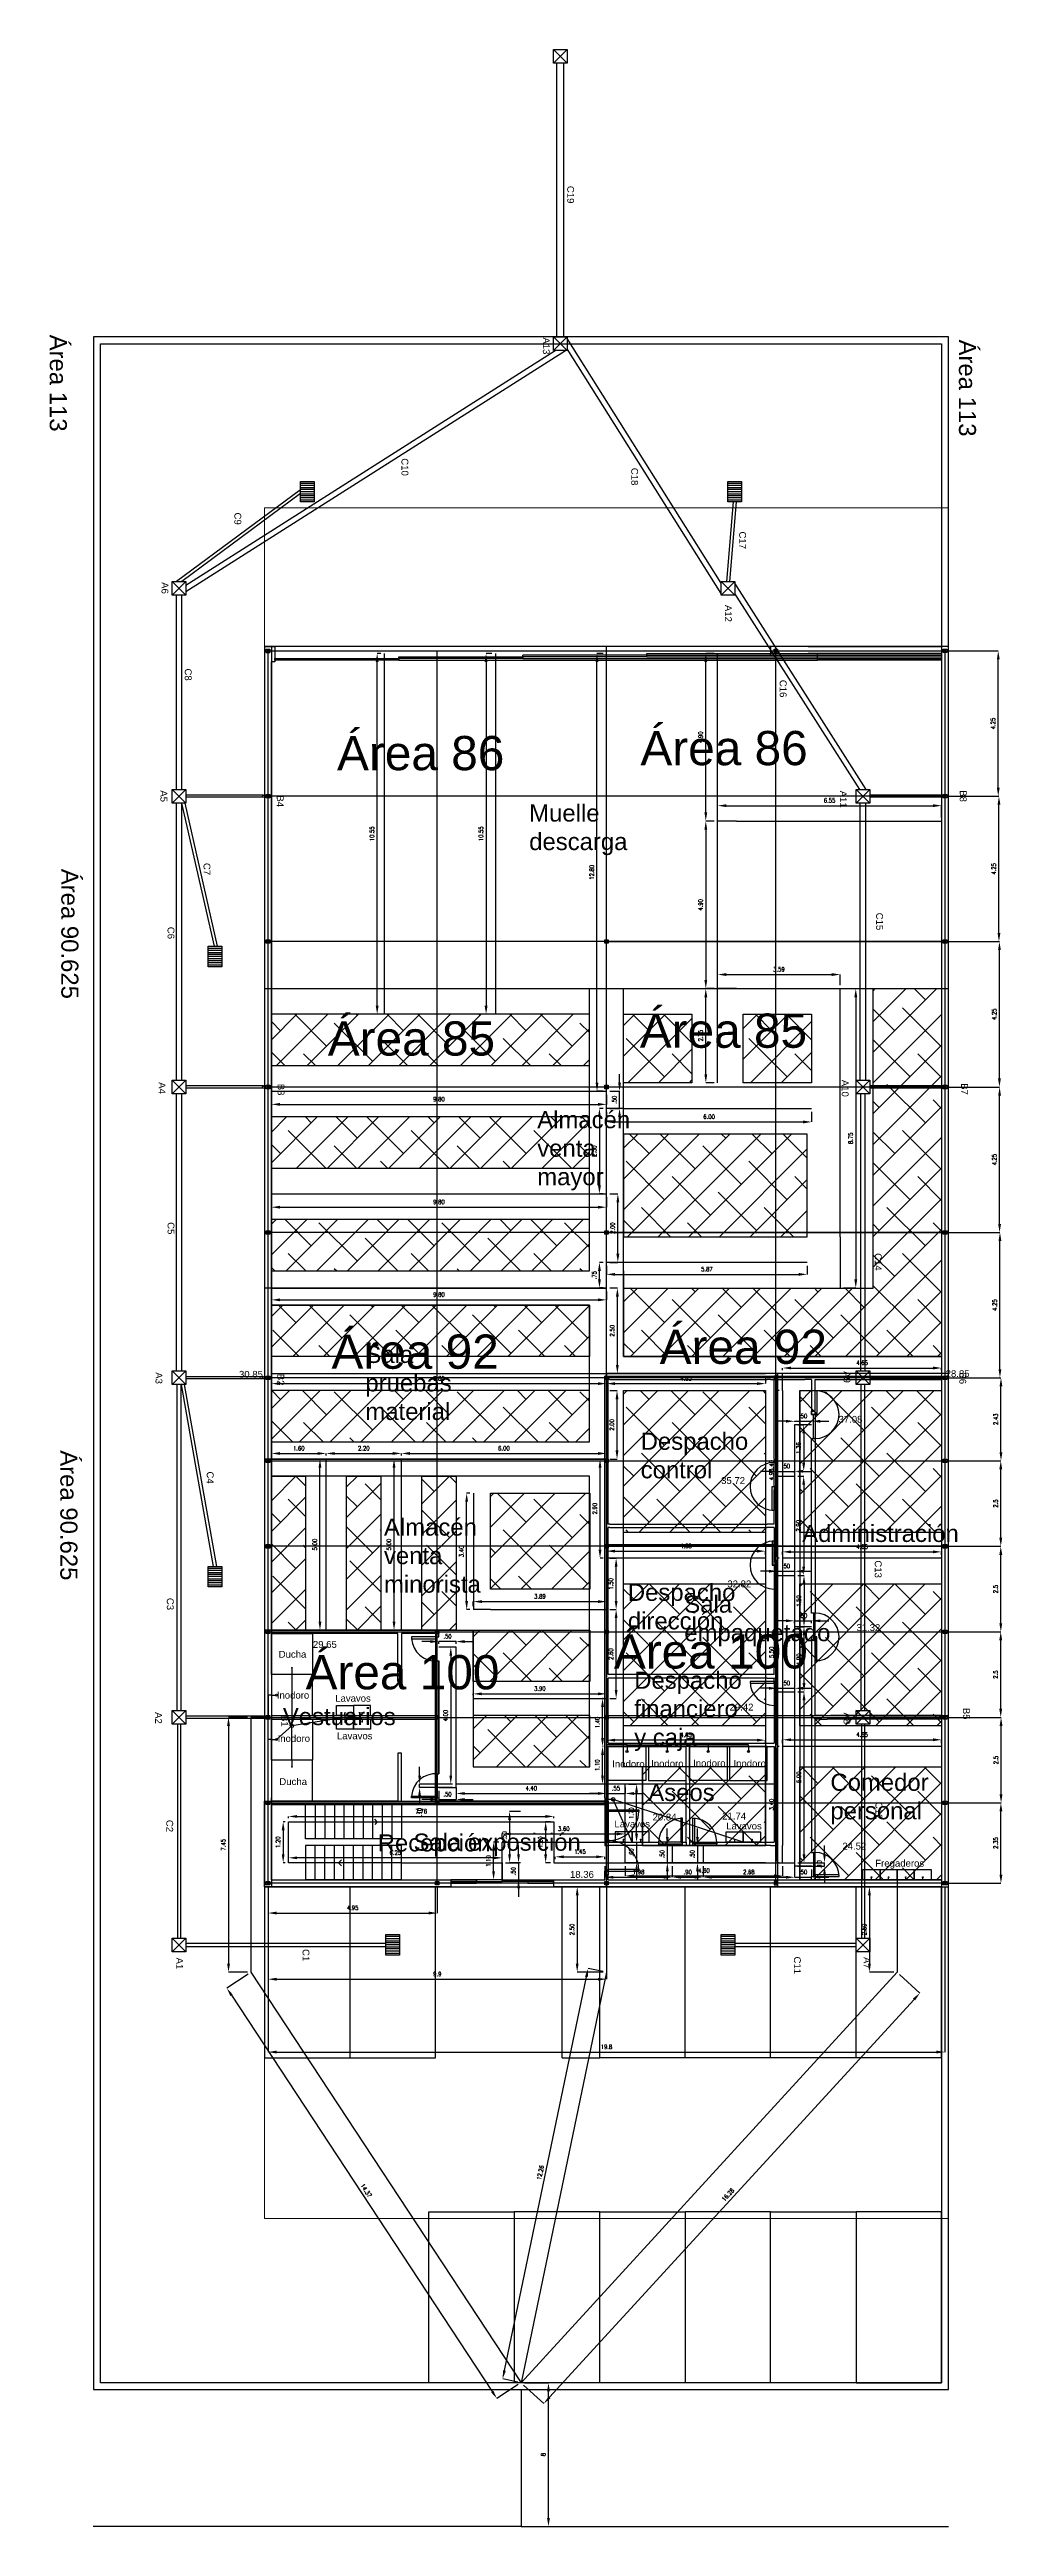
# Model space of a CAD drawing. Header units: inches. Extents: x 72863 to 73068, y 49095 to 49225.
# Drawn here: x 73040.5 to 73068.4, y 49141.5 to 49213.9 of the extents above; entities that cross this region are included whole.
import ezdxf

# ---------------------------------------------------------------- set-up
doc = ezdxf.new("R2010")
doc.units = ezdxf.units.IN
doc.layers.get('0').update_dxf_attribs({"lineweight": 15})
for name, color, linetype in [('Aguas pluviales', 140, 'Continuous'), ('Aguas sanitarias', 140, 'Continuous'), ('Auxiliar', 240, 'Continuous'), ('Cotas_IncendiosP0', 30, 'Continuous'), ('Cotas_IncendiosP1', 30, 'Continuous'), ('Elementos_A_P0', 251, 'Continuous'), ('Elementos_A_P1', 251, 'Continuous'), ('Escaleras', 50, 'Continuous'), ('Exteriores', 7, 'Continuous'), ('IncendiosP0', 1, 'Continuous'), ('IncendiosP1', 1, 'Continuous'), ('P0', 5, 'Continuous'), ('P0 Paredes interiores', 102, 'Continuous'), ('P0 Puertas', 10, 'Continuous'), ('P0 Puertas desplazadas', 10, 'Continuous'), ('P0 Texto', 7, 'Continuous'), ('P0_Elementos', 44, 'Continuous'), ('P0_Pasillos', 90, 'Continuous'), ('P1', 3, 'Continuous'), ('P1 Paredes interiores', 76, 'Continuous'), ('P1 Puertas', 30, 'Continuous'), ('P1 Puertas desplazadas', 30, 'Continuous'), ('P1 Texto', 7, 'Continuous'), ('Pared exterior nave', 26, 'Continuous'), ('Pared parcela', 7, 'Continuous'), ('Pilares', 240, 'Continuous')]:
    doc.layers.add(name, color=color, linetype=linetype)
doc.layers.add('Cotas', color=200, linetype='Continuous', lineweight=9)
doc.layers.add('Límites', color=6, linetype='Continuous', lineweight=9)
doc.styles.add('80-100', font='romans.shx', dxfattribs={"width": 0.9, "height": 0.125})
doc.styles.get("Standard").update_dxf_attribs({"font": 'arial.ttf'})
doc.dimstyles.new('Copia de 100_conlineas', dxfattribs={"dimtxt": 0.125, "dimasz": 0.25, "dimexe": 0, "dimexo": 0.1, "dimgap": 0.09, "dimtad": 1, "dimzin": 4, "dimdsep": 46, "dimtxsty": '80-100', "dimcen": 0.1, "dimclrd": 256, "dimclre": 256, "dimclrt": 256, "dimadec": 0, "dimazin": 0, "dimtfac": 1, "dimtix": 1, "dimtmove": 2, "dimatfit": 3, "dimfxl": 1, "dimtvp": 1.058824, "dimtolj": 1, "dimtzin": 1, "dimarcsym": 0})
doc.dimstyles.new('Mod ISO-25', dxfattribs={"dimtxt": 0.125, "dimasz": 0.25, "dimexe": 0, "dimexo": 0.1, "dimgap": 0.09, "dimtad": 1, "dimzin": 12, "dimdsep": 46, "dimtxsty": '80-100', "dimcen": 0.1, "dimclrd": 256, "dimclre": 256, "dimclrt": 256, "dimadec": 0, "dimazin": 0, "dimtfac": 1, "dimtix": 1, "dimtmove": 2, "dimatfit": 3, "dimfxl": 1, "dimtolj": 1, "dimarcsym": 0})
pattern_1 = [(45, (73014.496, 49132.724), (-0.449013, 0.449013), []), (135, (73014.496, 49132.724), (-1.3470384, 0.449013), [1.5875, -0.9525])]

# ---------------------------------------------------------------- blocks, each defined once
blk = doc.blocks.new('*D344')
at = {"layer": 'Cotas', "lineweight": -2, "transparency": 16777216}
for p, q in [((73066.807, 49162.689), (73068.343, 49162.689)), ((73068.343, 49160.589), (73068.343, 49162.439)), ((73066.807, 49160.339), (73068.343, 49160.339))]:
    blk.add_line(p, q, dxfattribs=at)
at = {"layer": 'Cotas', "transparency": 16777216}
for points in [[(73068.301, 49162.439), (73068.385, 49162.439), (73068.343, 49162.689)], [(73068.301, 49160.589), (73068.385, 49160.589), (73068.343, 49160.339)]]:
    blk.add_solid(points, dxfattribs=at)
at = {"layer": 'Defpoints', "color": 0, "transparency": 16777216}
for p in [(73066.707, 49162.689), (73068.343, 49162.689), (73066.707, 49160.339)]:
    blk.add_point(p, dxfattribs=at)
at = {"layer": 'Cotas', "transparency": 16777216, "insert": (73068.19, 49161.514), "char_height": 0.125, "attachment_point": 5, "rotation": 90, "style": '80-100'}
blk.add_mtext('\\A1;2.35', dxfattribs=at)
blk = doc.blocks.new('*D345')
at = {"layer": 'Cotas', "lineweight": -2, "transparency": 16777216}
for p, q in [((73066.807, 49165.189), (73068.347, 49165.189)), ((73068.347, 49162.939), (73068.347, 49164.939)), ((73066.807, 49162.689), (73068.347, 49162.689))]:
    blk.add_line(p, q, dxfattribs=at)
at = {"layer": 'Cotas', "transparency": 16777216}
for points in [[(73068.305, 49164.939), (73068.389, 49164.939), (73068.347, 49165.189)], [(73068.305, 49162.939), (73068.389, 49162.939), (73068.347, 49162.689)]]:
    blk.add_solid(points, dxfattribs=at)
at = {"layer": 'Defpoints', "color": 0, "transparency": 16777216}
for p in [(73066.707, 49165.189), (73068.347, 49165.189), (73066.707, 49162.689)]:
    blk.add_point(p, dxfattribs=at)
at = {"layer": 'Cotas', "transparency": 16777216, "insert": (73068.195, 49163.939), "char_height": 0.125, "attachment_point": 5, "rotation": 90, "style": '80-100'}
blk.add_mtext('\\A1;2.5', dxfattribs=at)
blk = doc.blocks.new('*D346')
at = {"layer": 'Cotas', "lineweight": -2, "transparency": 16777216}
for p, q in [((73066.807, 49167.689), (73068.337, 49167.689)), ((73068.337, 49165.439), (73068.337, 49167.439)), ((73066.807, 49165.189), (73068.337, 49165.189))]:
    blk.add_line(p, q, dxfattribs=at)
at = {"layer": 'Cotas', "transparency": 16777216}
for points in [[(73068.295, 49167.439), (73068.379, 49167.439), (73068.337, 49167.689)], [(73068.295, 49165.439), (73068.379, 49165.439), (73068.337, 49165.189)]]:
    blk.add_solid(points, dxfattribs=at)
at = {"layer": 'Defpoints', "color": 0, "transparency": 16777216}
for p in [(73066.707, 49167.689), (73068.337, 49167.689), (73066.707, 49165.189)]:
    blk.add_point(p, dxfattribs=at)
at = {"layer": 'Cotas', "transparency": 16777216, "insert": (73068.184, 49166.439), "char_height": 0.125, "attachment_point": 5, "rotation": 90, "style": '80-100'}
blk.add_mtext('\\A1;2.5', dxfattribs=at)
blk = doc.blocks.new('*D347')
at = {"layer": 'Cotas', "lineweight": -2, "transparency": 16777216}
for p, q in [((73066.807, 49170.189), (73068.339, 49170.189)), ((73068.339, 49167.939), (73068.339, 49169.939)), ((73066.807, 49167.689), (73068.339, 49167.689))]:
    blk.add_line(p, q, dxfattribs=at)
at = {"layer": 'Cotas', "transparency": 16777216}
for points in [[(73068.297, 49169.939), (73068.381, 49169.939), (73068.339, 49170.189)], [(73068.297, 49167.939), (73068.381, 49167.939), (73068.339, 49167.689)]]:
    blk.add_solid(points, dxfattribs=at)
at = {"layer": 'Defpoints', "color": 0, "transparency": 16777216}
for p in [(73066.707, 49170.189), (73068.339, 49170.189), (73066.707, 49167.689)]:
    blk.add_point(p, dxfattribs=at)
at = {"layer": 'Cotas', "transparency": 16777216, "insert": (73068.186, 49168.939), "char_height": 0.125, "attachment_point": 5, "rotation": 90, "style": '80-100'}
blk.add_mtext('\\A1;2.5', dxfattribs=at)
blk = doc.blocks.new('*D348')
at = {"layer": 'Cotas', "lineweight": -2, "transparency": 16777216}
for p, q in [((73066.807, 49172.689), (73068.339, 49172.689)), ((73068.339, 49170.439), (73068.339, 49172.439)), ((73066.807, 49170.189), (73068.339, 49170.189))]:
    blk.add_line(p, q, dxfattribs=at)
at = {"layer": 'Cotas', "transparency": 16777216}
for points in [[(73068.297, 49172.439), (73068.381, 49172.439), (73068.339, 49172.689)], [(73068.297, 49170.439), (73068.381, 49170.439), (73068.339, 49170.189)]]:
    blk.add_solid(points, dxfattribs=at)
at = {"layer": 'Defpoints', "color": 0, "transparency": 16777216}
for p in [(73066.707, 49172.689), (73068.339, 49172.689), (73066.707, 49170.189)]:
    blk.add_point(p, dxfattribs=at)
at = {"layer": 'Cotas', "transparency": 16777216, "insert": (73068.186, 49171.439), "char_height": 0.125, "attachment_point": 5, "rotation": 90, "style": '80-100'}
blk.add_mtext('\\A1;2.5', dxfattribs=at)
blk = doc.blocks.new('*D349')
at = {"layer": 'Cotas', "lineweight": -2, "transparency": 16777216}
for p, q in [((73066.807, 49175.114), (73068.344, 49175.114)), ((73068.344, 49172.939), (73068.344, 49174.864)), ((73066.807, 49172.689), (73068.344, 49172.689))]:
    blk.add_line(p, q, dxfattribs=at)
at = {"layer": 'Cotas', "transparency": 16777216}
for points in [[(73068.302, 49174.864), (73068.386, 49174.864), (73068.344, 49175.114)], [(73068.302, 49172.939), (73068.386, 49172.939), (73068.344, 49172.689)]]:
    blk.add_solid(points, dxfattribs=at)
at = {"layer": 'Defpoints', "color": 0, "transparency": 16777216}
for p in [(73066.707, 49175.114), (73068.344, 49175.114), (73066.707, 49172.689)]:
    blk.add_point(p, dxfattribs=at)
at = {"layer": 'Cotas', "transparency": 16777216, "insert": (73068.192, 49173.901), "char_height": 0.125, "attachment_point": 5, "rotation": 90, "style": '80-100'}
blk.add_mtext('\\A1;2.43', dxfattribs=at)
blk = doc.blocks.new('*D350')
at = {"layer": 'Cotas', "lineweight": -2, "transparency": 16777216}
for p, q in [((73046.907, 49160.239), (73046.907, 49159.469)), ((73051.857, 49160.239), (73051.857, 49159.469)), ((73047.157, 49159.469), (73051.607, 49159.469))]:
    blk.add_line(p, q, dxfattribs=at)
at = {"layer": 'Cotas', "transparency": 16777216}
for points in [[(73047.157, 49159.511), (73047.157, 49159.427), (73046.907, 49159.469)], [(73051.607, 49159.511), (73051.607, 49159.427), (73051.857, 49159.469)]]:
    blk.add_solid(points, dxfattribs=at)
at = {"layer": 'Defpoints', "color": 0, "transparency": 16777216}
for p in [(73046.907, 49160.339), (73051.857, 49160.339), (73051.857, 49159.469)]:
    blk.add_point(p, dxfattribs=at)
at = {"layer": 'Cotas', "transparency": 16777216, "insert": (73049.382, 49159.621), "char_height": 0.125, "attachment_point": 5, "style": '80-100'}
blk.add_mtext('\\A1;4.95', dxfattribs=at)
blk = doc.blocks.new('*D351')
at = {"layer": 'Cotas', "lineweight": -2, "transparency": 16777216}
for p, q in [((73046.907, 49160.239), (73046.907, 49157.535)), ((73056.807, 49160.239), (73056.807, 49157.535)), ((73047.157, 49157.535), (73056.557, 49157.535))]:
    blk.add_line(p, q, dxfattribs=at)
at = {"layer": 'Cotas', "transparency": 16777216}
for points in [[(73047.157, 49157.576), (73047.157, 49157.493), (73046.907, 49157.535)], [(73056.557, 49157.576), (73056.557, 49157.493), (73056.807, 49157.535)]]:
    blk.add_solid(points, dxfattribs=at)
at = {"layer": 'Defpoints', "color": 0, "transparency": 16777216}
for p in [(73046.907, 49160.339), (73056.807, 49160.339), (73056.807, 49157.535)]:
    blk.add_point(p, dxfattribs=at)
at = {"layer": 'Cotas', "transparency": 16777216, "insert": (73051.857, 49157.687), "char_height": 0.125, "attachment_point": 5, "style": '80-100'}
blk.add_mtext('\\A1;9.9', dxfattribs=at)
blk = doc.blocks.new('*D352')
at = {"layer": 'Cotas', "lineweight": -2, "transparency": 16777216}
for p, q in [((73046.907, 49160.239), (73046.907, 49155.405)), ((73066.707, 49160.239), (73066.707, 49155.405)), ((73047.157, 49155.405), (73066.457, 49155.405))]:
    blk.add_line(p, q, dxfattribs=at)
at = {"layer": 'Cotas', "transparency": 16777216}
for points in [[(73047.157, 49155.447), (73047.157, 49155.364), (73046.907, 49155.405)], [(73066.457, 49155.447), (73066.457, 49155.364), (73066.707, 49155.405)]]:
    blk.add_solid(points, dxfattribs=at)
at = {"layer": 'Defpoints', "color": 0, "transparency": 16777216}
for p in [(73046.907, 49160.339), (73066.707, 49160.339), (73066.707, 49155.405)]:
    blk.add_point(p, dxfattribs=at)
at = {"layer": 'Cotas', "transparency": 16777216, "insert": (73056.807, 49155.558), "char_height": 0.125, "attachment_point": 5, "style": '80-100'}
blk.add_mtext('\\A1;19.8', dxfattribs=at)
blk = doc.blocks.new('*D353')
at = {"layer": 'Cotas', "lineweight": -2, "transparency": 16777216}
for p, q in [((73066.807, 49179.364), (73068.314, 49179.364)), ((73068.314, 49175.364), (73068.314, 49179.114)), ((73066.807, 49175.114), (73068.314, 49175.114))]:
    blk.add_line(p, q, dxfattribs=at)
at = {"layer": 'Cotas', "transparency": 16777216}
for points in [[(73068.273, 49179.114), (73068.356, 49179.114), (73068.314, 49179.364)], [(73068.273, 49175.364), (73068.356, 49175.364), (73068.314, 49175.114)]]:
    blk.add_solid(points, dxfattribs=at)
at = {"layer": 'Defpoints', "color": 0, "transparency": 16777216}
for p in [(73066.707, 49179.364), (73068.314, 49179.364), (73066.707, 49175.114)]:
    blk.add_point(p, dxfattribs=at)
at = {"layer": 'Cotas', "transparency": 16777216, "insert": (73068.162, 49177.239), "char_height": 0.125, "attachment_point": 5, "rotation": 90, "style": '80-100'}
blk.add_mtext('\\A1;4.25', dxfattribs=at)
blk = doc.blocks.new('*D354')
at = {"layer": 'Cotas', "lineweight": -2, "transparency": 16777216}
for p, q in [((73066.807, 49183.614), (73068.304, 49183.614)), ((73068.304, 49179.614), (73068.304, 49183.364)), ((73066.807, 49179.364), (73068.304, 49179.364))]:
    blk.add_line(p, q, dxfattribs=at)
at = {"layer": 'Cotas', "transparency": 16777216}
for points in [[(73068.262, 49183.364), (73068.345, 49183.364), (73068.304, 49183.614)], [(73068.262, 49179.614), (73068.345, 49179.614), (73068.304, 49179.364)]]:
    blk.add_solid(points, dxfattribs=at)
at = {"layer": 'Defpoints', "color": 0, "transparency": 16777216}
for p in [(73066.707, 49183.614), (73068.304, 49183.614), (73066.707, 49179.364)]:
    blk.add_point(p, dxfattribs=at)
at = {"layer": 'Cotas', "transparency": 16777216, "insert": (73068.151, 49181.489), "char_height": 0.125, "attachment_point": 5, "rotation": 90, "style": '80-100'}
blk.add_mtext('\\A1;4.25', dxfattribs=at)
blk = doc.blocks.new('*D355')
at = {"layer": 'Cotas', "lineweight": -2, "transparency": 16777216}
for p, q in [((73066.807, 49187.864), (73068.3, 49187.864)), ((73068.3, 49183.864), (73068.3, 49187.614)), ((73066.807, 49183.614), (73068.3, 49183.614))]:
    blk.add_line(p, q, dxfattribs=at)
at = {"layer": 'Cotas', "transparency": 16777216}
for points in [[(73068.258, 49187.614), (73068.341, 49187.614), (73068.3, 49187.864)], [(73068.258, 49183.864), (73068.341, 49183.864), (73068.3, 49183.614)]]:
    blk.add_solid(points, dxfattribs=at)
at = {"layer": 'Defpoints', "color": 0, "transparency": 16777216}
for p in [(73066.707, 49187.864), (73068.3, 49187.864), (73066.707, 49183.614)]:
    blk.add_point(p, dxfattribs=at)
at = {"layer": 'Cotas', "transparency": 16777216, "insert": (73068.147, 49185.739), "char_height": 0.125, "attachment_point": 5, "rotation": 90, "style": '80-100'}
blk.add_mtext('\\A1;4.25', dxfattribs=at)
blk = doc.blocks.new('*D356')
at = {"layer": 'Cotas', "lineweight": -2, "transparency": 16777216}
for p, q in [((73066.807, 49192.114), (73068.285, 49192.114)), ((73068.285, 49188.114), (73068.285, 49191.864)), ((73066.807, 49187.864), (73068.285, 49187.864))]:
    blk.add_line(p, q, dxfattribs=at)
at = {"layer": 'Cotas', "transparency": 16777216}
for points in [[(73068.244, 49191.864), (73068.327, 49191.864), (73068.285, 49192.114)], [(73068.244, 49188.114), (73068.327, 49188.114), (73068.285, 49187.864)]]:
    blk.add_solid(points, dxfattribs=at)
at = {"layer": 'Defpoints', "color": 0, "transparency": 16777216}
for p in [(73066.707, 49192.114), (73068.285, 49192.114), (73066.707, 49187.864)]:
    blk.add_point(p, dxfattribs=at)
at = {"layer": 'Cotas', "transparency": 16777216, "insert": (73068.133, 49189.989), "char_height": 0.125, "attachment_point": 5, "rotation": 90, "style": '80-100'}
blk.add_mtext('\\A1;4.25', dxfattribs=at)
blk = doc.blocks.new('*D357')
at = {"layer": 'Cotas', "lineweight": -2, "transparency": 16777216}
for p, q in [((73066.807, 49196.363), (73068.265, 49196.363)), ((73068.265, 49192.364), (73068.265, 49196.113)), ((73066.807, 49192.114), (73068.265, 49192.114))]:
    blk.add_line(p, q, dxfattribs=at)
at = {"layer": 'Cotas', "transparency": 16777216}
for points in [[(73068.224, 49196.113), (73068.307, 49196.113), (73068.265, 49196.363)], [(73068.224, 49192.364), (73068.307, 49192.364), (73068.265, 49192.114)]]:
    blk.add_solid(points, dxfattribs=at)
at = {"layer": 'Defpoints', "color": 0, "transparency": 16777216}
for p in [(73066.707, 49196.363), (73068.265, 49196.363), (73066.707, 49192.114)]:
    blk.add_point(p, dxfattribs=at)
at = {"layer": 'Cotas', "transparency": 16777216, "insert": (73068.113, 49194.238), "char_height": 0.125, "attachment_point": 5, "rotation": 90, "style": '80-100'}
blk.add_mtext('\\A1;4.25', dxfattribs=at)
blk = doc.blocks.new('Arqueta')
for p, q in [((8.456, 7.642), (8.456, 8.042)), ((8.456, 8.042), (8.856, 8.042)), ((8.856, 8.042), (8.856, 7.642)), ((8.856, 7.642), (8.456, 7.642))]:
    blk.add_line(p, q)
blk = doc.blocks.new('Alcantarilla')
at = {"layer": 'Aguas pluviales'}
for p, q in [((-11.66, 1.036), (-11.66, 1.436)), ((-11.66, 1.436), (-11.06, 1.436)), ((-11.06, 1.036), (-11.66, 1.036)), ((-11.6, 1.436), (-11.6, 1.036)), ((-11.54, 1.436), (-11.54, 1.036)), ((-11.48, 1.036), (-11.48, 1.436)), ((-11.42, 1.436), (-11.42, 1.036)), ((-11.36, 1.436), (-11.36, 1.036)), ((-11.3, 1.036), (-11.3, 1.436)), ((-11.24, 1.436), (-11.24, 1.036)), ((-11.18, 1.436), (-11.18, 1.036)), ((-11.12, 1.036), (-11.12, 1.436)), ((-11.06, 1.436), (-11.06, 1.036))]:
    blk.add_line(p, q, dxfattribs=at)
blk = doc.blocks.new('*D341')
at = {"layer": 'Cotas', "lineweight": -2, "transparency": 16777216}
for p, q in [((73054.29, 49162.439), (73053.972, 49162.439)), ((73053.972, 49162.189), (73053.972, 49161.189)), ((73054.29, 49160.939), (73053.972, 49160.939))]:
    blk.add_line(p, q, dxfattribs=at)
at = {"layer": 'Cotas', "transparency": 16777216}
for points in [[(73053.93, 49162.189), (73054.014, 49162.189), (73053.972, 49162.439)], [(73053.93, 49161.189), (73054.014, 49161.189), (73053.972, 49160.939)]]:
    blk.add_solid(points, dxfattribs=at)
at = {"layer": 'Defpoints', "color": 0, "transparency": 16777216}
for p in [(73054.39, 49162.439), (73053.972, 49160.939), (73054.39, 49160.939)]:
    blk.add_point(p, dxfattribs=at)
at = {"layer": 'Cotas', "transparency": 16777216, "insert": (73053.82, 49161.689), "char_height": 0.125, "attachment_point": 5, "rotation": 90, "style": '80-100'}
blk.add_mtext('\\A1;1.50', dxfattribs=at)
blk = doc.blocks.new('*D358')
at = {"layer": 'Cotas_IncendiosP1', "lineweight": -2, "transparency": 16777216}
for p, q in [((73054.234, 49161.189), (73054.234, 49161.439)), ((73053.857, 49160.939), (73054.234, 49160.939)), ((73053.857, 49160.439), (73054.234, 49160.439)), ((73054.234, 49160.939), (73054.234, 49160.439)), ((73054.234, 49160.189), (73054.234, 49159.939))]:
    blk.add_line(p, q, dxfattribs=at)
at = {"layer": 'Cotas_IncendiosP1', "transparency": 16777216}
for points in [[(73054.193, 49161.189), (73054.276, 49161.189), (73054.234, 49160.939)], [(73054.193, 49160.189), (73054.276, 49160.189), (73054.234, 49160.439)]]:
    blk.add_solid(points, dxfattribs=at)
at = {"layer": 'Defpoints', "color": 0, "transparency": 16777216}
for p in [(73053.757, 49160.939), (73053.757, 49160.439), (73054.234, 49160.439)]:
    blk.add_point(p, dxfattribs=at)
at = {"layer": 'Cotas_IncendiosP1', "transparency": 16777216, "insert": (73054.082, 49160.689), "char_height": 0.125, "attachment_point": 5, "rotation": 90, "style": '80-100'}
blk.add_mtext('\\A1;.50', dxfattribs=at)
blk = doc.blocks.new('*D359')
at = {"layer": 'Cotas_IncendiosP1', "lineweight": -2, "transparency": 16777216}
for p, q in [((73047.507, 49161.039), (73047.507, 49161.083)), ((73053.507, 49161.083), (73047.757, 49161.083)), ((73053.757, 49161.039), (73053.757, 49161.083))]:
    blk.add_line(p, q, dxfattribs=at)
at = {"layer": 'Cotas_IncendiosP1', "transparency": 16777216}
for points in [[(73047.757, 49161.124), (73047.757, 49161.041), (73047.507, 49161.083)], [(73053.507, 49161.124), (73053.507, 49161.041), (73053.757, 49161.083)]]:
    blk.add_solid(points, dxfattribs=at)
at = {"layer": 'Defpoints', "color": 0, "transparency": 16777216}
for p in [(73047.507, 49161.083), (73047.507, 49160.939), (73053.757, 49160.939)]:
    blk.add_point(p, dxfattribs=at)
at = {"layer": 'Cotas_IncendiosP1', "transparency": 16777216, "insert": (73050.632, 49161.235), "char_height": 0.125, "attachment_point": 5, "style": '80-100'}
blk.add_mtext('\\A1;6.25', dxfattribs=at)
blk = doc.blocks.new('*D360')
at = {"layer": 'Cotas_IncendiosP1', "lineweight": -2, "transparency": 16777216}
for p, q in [((73047.407, 49162.139), (73047.35, 49162.139)), ((73047.35, 49161.889), (73047.35, 49161.189)), ((73047.407, 49160.939), (73047.35, 49160.939))]:
    blk.add_line(p, q, dxfattribs=at)
at = {"layer": 'Cotas_IncendiosP1', "transparency": 16777216}
for points in [[(73047.309, 49161.889), (73047.392, 49161.889), (73047.35, 49162.139)], [(73047.309, 49161.189), (73047.392, 49161.189), (73047.35, 49160.939)]]:
    blk.add_solid(points, dxfattribs=at)
at = {"layer": 'Defpoints', "color": 0, "transparency": 16777216}
for p in [(73047.507, 49162.139), (73047.35, 49160.939), (73047.507, 49160.939)]:
    blk.add_point(p, dxfattribs=at)
at = {"layer": 'Cotas_IncendiosP1', "transparency": 16777216, "insert": (73047.198, 49161.539), "char_height": 0.125, "attachment_point": 5, "rotation": 90, "style": '80-100'}
blk.add_mtext('\\A1;1.20', dxfattribs=at)
blk = doc.blocks.new('*D361')
at = {"layer": 'Cotas_IncendiosP1', "lineweight": -2, "transparency": 16777216}
for p, q in [((73047.507, 49162.239), (73047.507, 49162.292)), ((73047.757, 49162.292), (73055.02, 49162.292)), ((73055.27, 49162.239), (73055.27, 49162.292))]:
    blk.add_line(p, q, dxfattribs=at)
at = {"layer": 'Cotas_IncendiosP1', "transparency": 16777216}
for points in [[(73047.757, 49162.334), (73047.757, 49162.251), (73047.507, 49162.292)], [(73055.02, 49162.334), (73055.02, 49162.251), (73055.27, 49162.292)]]:
    blk.add_solid(points, dxfattribs=at)
at = {"layer": 'Defpoints', "color": 0, "transparency": 16777216}
for p in [(73047.507, 49162.139), (73055.27, 49162.292), (73055.27, 49162.139)]:
    blk.add_point(p, dxfattribs=at)
at = {"layer": 'Cotas_IncendiosP1', "transparency": 16777216, "insert": (73051.388, 49162.445), "char_height": 0.125, "attachment_point": 5, "style": '80-100'}
blk.add_mtext('\\A1;7.76', dxfattribs=at)
blk = doc.blocks.new('*D362')
at = {"layer": 'Cotas_IncendiosP1', "lineweight": -2, "transparency": 16777216}
for p, q in [((73055.17, 49162.139), (73055.027, 49162.139)), ((73055.027, 49161.889), (73055.027, 49161.189)), ((73055.17, 49160.939), (73055.027, 49160.939))]:
    blk.add_line(p, q, dxfattribs=at)
at = {"layer": 'Cotas_IncendiosP1', "transparency": 16777216}
for points in [[(73054.985, 49161.889), (73055.069, 49161.889), (73055.027, 49162.139)], [(73054.985, 49161.189), (73055.069, 49161.189), (73055.027, 49160.939)]]:
    blk.add_solid(points, dxfattribs=at)
at = {"layer": 'Defpoints', "color": 0, "transparency": 16777216}
for p in [(73055.27, 49162.139), (73055.027, 49160.939), (73055.27, 49160.939)]:
    blk.add_point(p, dxfattribs=at)
at = {"layer": 'Cotas_IncendiosP1', "transparency": 16777216, "insert": (73054.875, 49161.539), "char_height": 0.125, "attachment_point": 5, "rotation": 90, "style": '80-100'}
blk.add_mtext('\\A1;1.20', dxfattribs=at)
blk = doc.blocks.new('*D363')
at = {"layer": 'Cotas_IncendiosP1', "lineweight": -2, "transparency": 16777216}
for p, q in [((73055.305, 49161.039), (73055.305, 49161.113)), ((73055.555, 49161.113), (73056.507, 49161.113)), ((73056.757, 49161.039), (73056.757, 49161.113))]:
    blk.add_line(p, q, dxfattribs=at)
at = {"layer": 'Cotas_IncendiosP1', "transparency": 16777216}
for points in [[(73055.555, 49161.154), (73055.555, 49161.071), (73055.305, 49161.113)], [(73056.507, 49161.154), (73056.507, 49161.071), (73056.757, 49161.113)]]:
    blk.add_solid(points, dxfattribs=at)
at = {"layer": 'Defpoints', "color": 0, "transparency": 16777216}
for p in [(73056.757, 49161.113), (73055.305, 49160.939), (73056.757, 49160.939)]:
    blk.add_point(p, dxfattribs=at)
at = {"layer": 'Cotas_IncendiosP1', "transparency": 16777216, "insert": (73056.031, 49161.265), "char_height": 0.125, "attachment_point": 5, "style": '80-100'}
blk.add_mtext('\\A1;1.45', dxfattribs=at)
blk = doc.blocks.new('*D364')
at = {"layer": 'Cotas_IncendiosP1', "lineweight": -2, "transparency": 16777216}
for p, q in [((73058.586, 49161.689), (73058.586, 49161.939)), ((73058.632, 49161.439), (73058.586, 49161.439)), ((73058.586, 49161.439), (73058.586, 49160.939)), ((73058.632, 49160.939), (73058.586, 49160.939)), ((73058.586, 49160.689), (73058.586, 49160.439))]:
    blk.add_line(p, q, dxfattribs=at)
at = {"layer": 'Cotas_IncendiosP1', "transparency": 16777216}
for points in [[(73058.545, 49161.689), (73058.628, 49161.689), (73058.586, 49161.439)], [(73058.545, 49160.689), (73058.628, 49160.689), (73058.586, 49160.939)]]:
    blk.add_solid(points, dxfattribs=at)
at = {"layer": 'Defpoints', "color": 0, "transparency": 16777216}
for p in [(73058.732, 49161.439), (73058.586, 49160.939), (73058.732, 49160.939)]:
    blk.add_point(p, dxfattribs=at)
at = {"layer": 'Cotas_IncendiosP1', "transparency": 16777216, "insert": (73058.434, 49161.189), "char_height": 0.125, "attachment_point": 5, "rotation": 90, "style": '80-100'}
blk.add_mtext('\\A1;.50', dxfattribs=at)
blk = doc.blocks.new('*D365')
at = {"layer": 'Cotas_IncendiosP1', "lineweight": -2, "transparency": 16777216}
for p, q in [((73059.468, 49161.689), (73059.468, 49161.939)), ((73059.532, 49161.439), (73059.468, 49161.439)), ((73059.468, 49161.439), (73059.468, 49160.939)), ((73059.532, 49160.939), (73059.468, 49160.939)), ((73059.468, 49160.689), (73059.468, 49160.439))]:
    blk.add_line(p, q, dxfattribs=at)
at = {"layer": 'Cotas_IncendiosP1', "transparency": 16777216}
for points in [[(73059.426, 49161.689), (73059.509, 49161.689), (73059.468, 49161.439)], [(73059.426, 49160.689), (73059.509, 49160.689), (73059.468, 49160.939)]]:
    blk.add_solid(points, dxfattribs=at)
at = {"layer": 'Defpoints', "color": 0, "transparency": 16777216}
for p in [(73059.632, 49161.439), (73059.468, 49160.939), (73059.632, 49160.939)]:
    blk.add_point(p, dxfattribs=at)
at = {"layer": 'Cotas_IncendiosP1', "transparency": 16777216, "insert": (73059.315, 49161.189), "char_height": 0.125, "attachment_point": 5, "rotation": 90, "style": '80-100'}
blk.add_mtext('\\A1;.50', dxfattribs=at)
blk = doc.blocks.new('*D366')
at = {"layer": 'Cotas_IncendiosP1', "lineweight": -2, "transparency": 16777216}
for p, q in [((73062.057, 49160.516), (73061.807, 49160.516)), ((73062.307, 49160.739), (73062.307, 49160.516)), ((73062.307, 49160.516), (73062.807, 49160.516)), ((73062.807, 49160.739), (73062.807, 49160.516)), ((73063.057, 49160.516), (73063.307, 49160.516))]:
    blk.add_line(p, q, dxfattribs=at)
at = {"layer": 'Cotas_IncendiosP1', "transparency": 16777216}
for points in [[(73062.057, 49160.557), (73062.057, 49160.474), (73062.307, 49160.516)], [(73063.057, 49160.557), (73063.057, 49160.474), (73062.807, 49160.516)]]:
    blk.add_solid(points, dxfattribs=at)
at = {"layer": 'Defpoints', "color": 0, "transparency": 16777216}
for p in [(73062.307, 49160.839), (73062.807, 49160.839), (73062.807, 49160.516)]:
    blk.add_point(p, dxfattribs=at)
at = {"layer": 'Cotas_IncendiosP1', "transparency": 16777216, "insert": (73062.557, 49160.668), "char_height": 0.125, "attachment_point": 5, "style": '80-100'}
blk.add_mtext('\\A1;.50', dxfattribs=at)
blk = doc.blocks.new('*D367')
at = {"layer": 'Cotas_IncendiosP1', "lineweight": -2, "transparency": 16777216}
for p, q in [((73063.183, 49161.189), (73063.183, 49161.439)), ((73062.407, 49160.939), (73063.183, 49160.939)), ((73062.407, 49160.839), (73063.183, 49160.839)), ((73063.183, 49160.839), (73063.183, 49160.939)), ((73063.183, 49160.589), (73063.183, 49160.339))]:
    blk.add_line(p, q, dxfattribs=at)
at = {"layer": 'Cotas_IncendiosP1', "transparency": 16777216}
for points in [[(73063.142, 49161.189), (73063.225, 49161.189), (73063.183, 49160.939)], [(73063.142, 49160.589), (73063.225, 49160.589), (73063.183, 49160.839)]]:
    blk.add_solid(points, dxfattribs=at)
at = {"layer": 'Defpoints', "color": 0, "transparency": 16777216}
for p in [(73062.307, 49160.939), (73062.307, 49160.839), (73063.183, 49160.939)]:
    blk.add_point(p, dxfattribs=at)
at = {"layer": 'Cotas_IncendiosP1', "transparency": 16777216, "insert": (73063.031, 49160.889), "char_height": 0.125, "attachment_point": 5, "rotation": 90, "style": '80-100'}
blk.add_mtext('\\A1;.10', dxfattribs=at)
blk = doc.blocks.new('*D368')
at = {"layer": 'Cotas_IncendiosP1', "lineweight": -2, "transparency": 16777216}
for p, q in [((73056.757, 49160.839), (73056.757, 49160.516)), ((73057.007, 49160.516), (73058.482, 49160.516)), ((73058.732, 49160.839), (73058.732, 49160.516))]:
    blk.add_line(p, q, dxfattribs=at)
at = {"layer": 'Cotas_IncendiosP1', "transparency": 16777216}
for points in [[(73057.007, 49160.557), (73057.007, 49160.474), (73056.757, 49160.516)], [(73058.482, 49160.557), (73058.482, 49160.474), (73058.732, 49160.516)]]:
    blk.add_solid(points, dxfattribs=at)
at = {"layer": 'Defpoints', "color": 0, "transparency": 16777216}
for p in [(73056.757, 49160.939), (73058.732, 49160.939), (73058.732, 49160.516)]:
    blk.add_point(p, dxfattribs=at)
at = {"layer": 'Cotas_IncendiosP1', "transparency": 16777216, "insert": (73057.745, 49160.668), "char_height": 0.125, "attachment_point": 5, "style": '80-100'}
blk.add_mtext('\\A1;1.98', dxfattribs=at)
blk = doc.blocks.new('*D369')
at = {"layer": 'Cotas_IncendiosP1', "lineweight": -2, "transparency": 16777216}
for p, q in [((73058.732, 49160.839), (73058.732, 49160.516)), ((73058.982, 49160.516), (73059.382, 49160.516)), ((73059.632, 49160.839), (73059.632, 49160.516))]:
    blk.add_line(p, q, dxfattribs=at)
at = {"layer": 'Cotas_IncendiosP1', "transparency": 16777216}
for points in [[(73058.982, 49160.557), (73058.982, 49160.474), (73058.732, 49160.516)], [(73059.382, 49160.557), (73059.382, 49160.474), (73059.632, 49160.516)]]:
    blk.add_solid(points, dxfattribs=at)
at = {"layer": 'Defpoints', "color": 0, "transparency": 16777216}
for p in [(73058.732, 49160.939), (73059.632, 49160.939), (73059.632, 49160.516)]:
    blk.add_point(p, dxfattribs=at)
at = {"layer": 'Cotas_IncendiosP1', "transparency": 16777216, "insert": (73059.182, 49160.668), "char_height": 0.125, "attachment_point": 5, "style": '80-100'}
blk.add_mtext('\\A1;.90', dxfattribs=at)
blk = doc.blocks.new('*D370')
at = {"layer": 'Cotas_IncendiosP1', "lineweight": -2, "transparency": 16777216}
for p, q in [((73059.632, 49160.839), (73059.632, 49160.516)), ((73059.882, 49160.516), (73062.057, 49160.516)), ((73062.307, 49160.839), (73062.307, 49160.516))]:
    blk.add_line(p, q, dxfattribs=at)
at = {"layer": 'Cotas_IncendiosP1', "transparency": 16777216}
for points in [[(73059.882, 49160.557), (73059.882, 49160.474), (73059.632, 49160.516)], [(73062.057, 49160.557), (73062.057, 49160.474), (73062.307, 49160.516)]]:
    blk.add_solid(points, dxfattribs=at)
at = {"layer": 'Defpoints', "color": 0, "transparency": 16777216}
for p in [(73059.632, 49160.939), (73062.307, 49160.939), (73062.307, 49160.516)]:
    blk.add_point(p, dxfattribs=at)
at = {"layer": 'Cotas_IncendiosP1', "transparency": 16777216, "insert": (73060.97, 49160.668), "char_height": 0.125, "attachment_point": 5, "style": '80-100'}
blk.add_mtext('\\A1;2.68', dxfattribs=at)
blk = doc.blocks.new('*D371')
at = {"layer": 'Cotas_IncendiosP1', "lineweight": -2, "transparency": 16777216}
for p, q in [((73061.557, 49166.039), (73061.307, 49166.039)), ((73061.807, 49166.039), (73061.807, 49166.039)), ((73061.807, 49166.039), (73062.307, 49166.039)), ((73062.307, 49166.039), (73062.307, 49166.039)), ((73062.557, 49166.039), (73062.807, 49166.039))]:
    blk.add_line(p, q, dxfattribs=at)
at = {"layer": 'Cotas_IncendiosP1', "transparency": 16777216}
for points in [[(73061.557, 49166.08), (73061.557, 49165.997), (73061.807, 49166.039)], [(73062.557, 49166.08), (73062.557, 49165.997), (73062.307, 49166.039)]]:
    blk.add_solid(points, dxfattribs=at)
at = {"layer": 'Defpoints', "color": 0, "transparency": 16777216}
for p in [(73061.807, 49165.939), (73062.307, 49166.039), (73062.307, 49165.939)]:
    blk.add_point(p, dxfattribs=at)
at = {"layer": 'Cotas_IncendiosP1', "transparency": 16777216, "insert": (73062.057, 49166.191), "char_height": 0.125, "attachment_point": 5, "style": '80-100'}
blk.add_mtext('\\A1;.50', dxfattribs=at)
blk = doc.blocks.new('*D372')
at = {"layer": 'Cotas_IncendiosP1', "lineweight": -2, "transparency": 16777216}
for p, q in [((73062.057, 49168.011), (73061.807, 49168.011)), ((73062.307, 49167.939), (73062.307, 49168.011)), ((73062.307, 49168.011), (73062.807, 49168.011)), ((73062.807, 49167.939), (73062.807, 49168.011)), ((73063.057, 49168.011), (73063.307, 49168.011))]:
    blk.add_line(p, q, dxfattribs=at)
at = {"layer": 'Cotas_IncendiosP1', "transparency": 16777216}
for points in [[(73062.057, 49168.052), (73062.057, 49167.969), (73062.307, 49168.011)], [(73063.057, 49168.052), (73063.057, 49167.969), (73062.807, 49168.011)]]:
    blk.add_solid(points, dxfattribs=at)
at = {"layer": 'Defpoints', "color": 0, "transparency": 16777216}
for p in [(73062.307, 49167.839), (73062.807, 49168.011), (73062.807, 49167.839)]:
    blk.add_point(p, dxfattribs=at)
at = {"layer": 'Cotas_IncendiosP1', "transparency": 16777216, "insert": (73062.557, 49168.163), "char_height": 0.125, "attachment_point": 5, "style": '80-100'}
blk.add_mtext('\\A1;.50', dxfattribs=at)
blk = doc.blocks.new('*D373')
at = {"layer": 'Cotas_IncendiosP1', "lineweight": -2, "transparency": 16777216}
for p, q in [((73061.557, 49169.46), (73061.307, 49169.46)), ((73061.807, 49169.439), (73061.807, 49169.46)), ((73061.807, 49169.46), (73062.307, 49169.46)), ((73062.307, 49169.439), (73062.307, 49169.46)), ((73062.557, 49169.46), (73062.807, 49169.46))]:
    blk.add_line(p, q, dxfattribs=at)
at = {"layer": 'Cotas_IncendiosP1', "transparency": 16777216}
for points in [[(73061.557, 49169.502), (73061.557, 49169.418), (73061.807, 49169.46)], [(73062.557, 49169.502), (73062.557, 49169.418), (73062.307, 49169.46)]]:
    blk.add_solid(points, dxfattribs=at)
at = {"layer": 'Defpoints', "color": 0, "transparency": 16777216}
for p in [(73061.807, 49169.339), (73062.307, 49169.46), (73062.307, 49169.339)]:
    blk.add_point(p, dxfattribs=at)
at = {"layer": 'Cotas_IncendiosP1', "transparency": 16777216, "insert": (73062.057, 49169.612), "char_height": 0.125, "attachment_point": 5, "style": '80-100'}
blk.add_mtext('\\A1;.50', dxfattribs=at)
blk = doc.blocks.new('*D374')
at = {"layer": 'Cotas_IncendiosP1', "lineweight": -2, "transparency": 16777216}
for p, q in [((73061.557, 49172.38), (73061.307, 49172.38)), ((73061.807, 49172.339), (73061.807, 49172.38)), ((73061.807, 49172.38), (73062.307, 49172.38)), ((73062.307, 49172.339), (73062.307, 49172.38)), ((73062.557, 49172.38), (73062.807, 49172.38))]:
    blk.add_line(p, q, dxfattribs=at)
at = {"layer": 'Cotas_IncendiosP1', "transparency": 16777216}
for points in [[(73061.557, 49172.422), (73061.557, 49172.339), (73061.807, 49172.38)], [(73062.557, 49172.422), (73062.557, 49172.339), (73062.307, 49172.38)]]:
    blk.add_solid(points, dxfattribs=at)
at = {"layer": 'Defpoints', "color": 0, "transparency": 16777216}
for p in [(73061.807, 49172.239), (73062.307, 49172.38), (73062.307, 49172.239)]:
    blk.add_point(p, dxfattribs=at)
at = {"layer": 'Cotas_IncendiosP1', "transparency": 16777216, "insert": (73062.057, 49172.533), "char_height": 0.125, "attachment_point": 5, "style": '80-100'}
blk.add_mtext('\\A1;.50', dxfattribs=at)
blk = doc.blocks.new('*D375')
at = {"layer": 'Cotas_IncendiosP1', "lineweight": -2, "transparency": 16777216}
for p, q in [((73062.057, 49173.844), (73061.807, 49173.844)), ((73062.307, 49173.839), (73062.307, 49173.844)), ((73062.307, 49173.844), (73062.807, 49173.844)), ((73062.807, 49173.839), (73062.807, 49173.844)), ((73063.057, 49173.844), (73063.307, 49173.844))]:
    blk.add_line(p, q, dxfattribs=at)
at = {"layer": 'Cotas_IncendiosP1', "transparency": 16777216}
for points in [[(73062.057, 49173.885), (73062.057, 49173.802), (73062.307, 49173.844)], [(73063.057, 49173.885), (73063.057, 49173.802), (73062.807, 49173.844)]]:
    blk.add_solid(points, dxfattribs=at)
at = {"layer": 'Defpoints', "color": 0, "transparency": 16777216}
for p in [(73062.307, 49173.739), (73062.807, 49173.844), (73062.807, 49173.739)]:
    blk.add_point(p, dxfattribs=at)
at = {"layer": 'Cotas_IncendiosP1', "transparency": 16777216, "insert": (73062.557, 49173.996), "char_height": 0.125, "attachment_point": 5, "style": '80-100'}
blk.add_mtext('\\A1;.50', dxfattribs=at)
blk = doc.blocks.new('*D376')
at = {"layer": 'Cotas_IncendiosP1', "lineweight": -2, "transparency": 16777216}
for p, q in [((73062.407, 49173.739), (73062.575, 49173.739)), ((73062.575, 49173.489), (73062.575, 49172.63)), ((73062.407, 49172.38), (73062.575, 49172.38))]:
    blk.add_line(p, q, dxfattribs=at)
at = {"layer": 'Cotas_IncendiosP1', "transparency": 16777216}
for points in [[(73062.533, 49173.489), (73062.616, 49173.489), (73062.575, 49173.739)], [(73062.533, 49172.63), (73062.616, 49172.63), (73062.575, 49172.38)]]:
    blk.add_solid(points, dxfattribs=at)
at = {"layer": 'Defpoints', "color": 0, "transparency": 16777216}
for p in [(73062.307, 49173.739), (73062.307, 49172.38), (73062.575, 49172.38)]:
    blk.add_point(p, dxfattribs=at)
at = {"layer": 'Cotas_IncendiosP1', "transparency": 16777216, "insert": (73062.422, 49173.06), "char_height": 0.125, "attachment_point": 5, "rotation": 90, "style": '80-100'}
blk.add_mtext('\\A1;1.36', dxfattribs=at)
blk = doc.blocks.new('*D377')
at = {"layer": 'Cotas_IncendiosP1', "lineweight": -2, "transparency": 16777216}
for p, q in [((73062.407, 49172.239), (73062.574, 49172.239)), ((73062.574, 49171.989), (73062.574, 49169.589)), ((73062.407, 49169.339), (73062.574, 49169.339))]:
    blk.add_line(p, q, dxfattribs=at)
at = {"layer": 'Cotas_IncendiosP1', "transparency": 16777216}
for points in [[(73062.532, 49171.989), (73062.615, 49171.989), (73062.574, 49172.239)], [(73062.532, 49169.589), (73062.615, 49169.589), (73062.574, 49169.339)]]:
    blk.add_solid(points, dxfattribs=at)
at = {"layer": 'Defpoints', "color": 0, "transparency": 16777216}
for p in [(73062.307, 49172.239), (73062.307, 49169.339), (73062.574, 49169.339)]:
    blk.add_point(p, dxfattribs=at)
at = {"layer": 'Cotas_IncendiosP1', "transparency": 16777216, "insert": (73062.421, 49170.789), "char_height": 0.125, "attachment_point": 5, "rotation": 90, "style": '80-100'}
blk.add_mtext('\\A1;2.90', dxfattribs=at)
blk = doc.blocks.new('*D378')
at = {"layer": 'Cotas_IncendiosP1', "lineweight": -2, "transparency": 16777216}
for p, q in [((73062.407, 49169.339), (73062.584, 49169.339)), ((73062.584, 49169.089), (73062.584, 49168.089)), ((73062.407, 49167.839), (73062.584, 49167.839))]:
    blk.add_line(p, q, dxfattribs=at)
at = {"layer": 'Cotas_IncendiosP1', "transparency": 16777216}
for points in [[(73062.542, 49169.089), (73062.626, 49169.089), (73062.584, 49169.339)], [(73062.542, 49168.089), (73062.626, 49168.089), (73062.584, 49167.839)]]:
    blk.add_solid(points, dxfattribs=at)
at = {"layer": 'Defpoints', "color": 0, "transparency": 16777216}
for p in [(73062.307, 49169.339), (73062.307, 49167.839), (73062.584, 49167.839)]:
    blk.add_point(p, dxfattribs=at)
at = {"layer": 'Cotas_IncendiosP1', "transparency": 16777216, "insert": (73062.432, 49168.589), "char_height": 0.125, "attachment_point": 5, "rotation": 90, "style": '80-100'}
blk.add_mtext('\\A1;1.50', dxfattribs=at)
blk = doc.blocks.new('*D379')
at = {"layer": 'Cotas_IncendiosP1', "lineweight": -2, "transparency": 16777216}
for p, q in [((73062.407, 49167.839), (73062.584, 49167.839)), ((73062.584, 49166.189), (73062.584, 49167.589)), ((73062.407, 49165.939), (73062.584, 49165.939))]:
    blk.add_line(p, q, dxfattribs=at)
at = {"layer": 'Cotas_IncendiosP1', "transparency": 16777216}
for points in [[(73062.542, 49167.589), (73062.626, 49167.589), (73062.584, 49167.839)], [(73062.542, 49166.189), (73062.626, 49166.189), (73062.584, 49165.939)]]:
    blk.add_solid(points, dxfattribs=at)
at = {"layer": 'Defpoints', "color": 0, "transparency": 16777216}
for p in [(73062.307, 49167.839), (73062.584, 49167.839), (73062.307, 49165.939)]:
    blk.add_point(p, dxfattribs=at)
at = {"layer": 'Cotas_IncendiosP1', "transparency": 16777216, "insert": (73062.432, 49166.889), "char_height": 0.125, "attachment_point": 5, "rotation": 90, "style": '80-100'}
blk.add_mtext('\\A1;1.90', dxfattribs=at)
blk = doc.blocks.new('*D380')
at = {"layer": 'Cotas_IncendiosP1', "lineweight": -2, "transparency": 16777216}
for p, q in [((73062.407, 49165.939), (73062.584, 49165.939)), ((73062.584, 49161.189), (73062.584, 49165.689)), ((73062.407, 49160.939), (73062.584, 49160.939))]:
    blk.add_line(p, q, dxfattribs=at)
at = {"layer": 'Cotas_IncendiosP1', "transparency": 16777216}
for points in [[(73062.542, 49165.689), (73062.626, 49165.689), (73062.584, 49165.939)], [(73062.542, 49161.189), (73062.626, 49161.189), (73062.584, 49160.939)]]:
    blk.add_solid(points, dxfattribs=at)
at = {"layer": 'Defpoints', "color": 0, "transparency": 16777216}
for p in [(73062.307, 49165.939), (73062.584, 49165.939), (73062.307, 49160.939)]:
    blk.add_point(p, dxfattribs=at)
at = {"layer": 'Cotas_IncendiosP1', "transparency": 16777216, "insert": (73062.432, 49163.439), "char_height": 0.125, "attachment_point": 5, "rotation": 90, "style": '80-100'}
blk.add_mtext('\\A1;5.00', dxfattribs=at)
blk = doc.blocks.new('*D381')
at = {"layer": 'Cotas_IncendiosP0', "lineweight": -2, "transparency": 16777216}
for p, q in [((73053.657, 49161.539), (73053.504, 49161.539)), ((73053.504, 49160.689), (73053.504, 49161.289)), ((73053.657, 49160.439), (73053.504, 49160.439))]:
    blk.add_line(p, q, dxfattribs=at)
at = {"layer": 'Cotas_IncendiosP0', "transparency": 16777216}
for points in [[(73053.463, 49161.289), (73053.546, 49161.289), (73053.504, 49161.539)], [(73053.463, 49160.689), (73053.546, 49160.689), (73053.504, 49160.439)]]:
    blk.add_solid(points, dxfattribs=at)
at = {"layer": 'Defpoints', "color": 0, "transparency": 16777216}
for p in [(73053.504, 49161.539), (73053.757, 49161.539), (73053.757, 49160.439)]:
    blk.add_point(p, dxfattribs=at)
at = {"layer": 'Cotas_IncendiosP0', "transparency": 16777216, "insert": (73053.352, 49160.989), "char_height": 0.125, "attachment_point": 5, "rotation": 90, "style": '80-100'}
blk.add_mtext('\\A1;1.10', dxfattribs=at)
blk = doc.blocks.new('*D382')
at = {"layer": 'Cotas_IncendiosP0', "lineweight": -2, "transparency": 16777216}
for p, q in [((73053.757, 49161.639), (73053.757, 49161.781)), ((73054.007, 49161.781), (73057.107, 49161.781)), ((73057.357, 49161.639), (73057.357, 49161.781))]:
    blk.add_line(p, q, dxfattribs=at)
at = {"layer": 'Cotas_IncendiosP0', "transparency": 16777216}
for points in [[(73054.007, 49161.823), (73054.007, 49161.74), (73053.757, 49161.781)], [(73057.107, 49161.823), (73057.107, 49161.74), (73057.357, 49161.781)]]:
    blk.add_solid(points, dxfattribs=at)
at = {"layer": 'Defpoints', "color": 0, "transparency": 16777216}
for p in [(73057.357, 49161.781), (73053.757, 49161.539), (73057.357, 49161.539)]:
    blk.add_point(p, dxfattribs=at)
at = {"layer": 'Cotas_IncendiosP0', "transparency": 16777216, "insert": (73055.557, 49161.934), "char_height": 0.125, "attachment_point": 5, "style": '80-100'}
blk.add_mtext('\\A1;3.60', dxfattribs=at)
blk = doc.blocks.new('*D383')
at = {"layer": 'Cotas_IncendiosP0', "lineweight": -2, "transparency": 16777216}
for p, q in [((73057.686, 49161.789), (73057.686, 49162.039)), ((73057.457, 49161.539), (73057.686, 49161.539)), ((73057.686, 49161.539), (73057.686, 49160.939)), ((73057.457, 49160.939), (73057.686, 49160.939)), ((73057.686, 49160.689), (73057.686, 49160.439))]:
    blk.add_line(p, q, dxfattribs=at)
at = {"layer": 'Cotas_IncendiosP0', "transparency": 16777216}
for points in [[(73057.644, 49161.789), (73057.728, 49161.789), (73057.686, 49161.539)], [(73057.644, 49160.689), (73057.728, 49160.689), (73057.686, 49160.939)]]:
    blk.add_solid(points, dxfattribs=at)
at = {"layer": 'Defpoints', "color": 0, "transparency": 16777216}
for p in [(73057.357, 49161.539), (73057.357, 49160.939), (73057.686, 49160.939)]:
    blk.add_point(p, dxfattribs=at)
at = {"layer": 'Cotas_IncendiosP0', "transparency": 16777216, "insert": (73057.533, 49161.239), "char_height": 0.125, "attachment_point": 5, "rotation": 90, "style": '80-100'}
blk.add_mtext('\\A1;.60', dxfattribs=at)
blk = doc.blocks.new('*D384')
at = {"layer": 'Cotas_IncendiosP0', "lineweight": -2, "transparency": 16777216}
for p, q in [((73057.357, 49160.839), (73057.357, 49160.556)), ((73057.607, 49160.556), (73061.707, 49160.556)), ((73061.957, 49160.839), (73061.957, 49160.556))]:
    blk.add_line(p, q, dxfattribs=at)
at = {"layer": 'Cotas_IncendiosP0', "transparency": 16777216}
for points in [[(73057.607, 49160.598), (73057.607, 49160.515), (73057.357, 49160.556)], [(73061.707, 49160.598), (73061.707, 49160.515), (73061.957, 49160.556)]]:
    blk.add_solid(points, dxfattribs=at)
at = {"layer": 'Defpoints', "color": 0, "transparency": 16777216}
for p in [(73057.357, 49160.939), (73061.957, 49160.939), (73061.957, 49160.556)]:
    blk.add_point(p, dxfattribs=at)
at = {"layer": 'Cotas_IncendiosP0', "transparency": 16777216, "insert": (73059.657, 49160.709), "char_height": 0.125, "attachment_point": 5, "style": '80-100'}
blk.add_mtext('\\A1;4.60', dxfattribs=at)
blk = doc.blocks.new('*D342')
at = {"layer": 'Cotas_IncendiosP0', "lineweight": -2, "transparency": 16777216}
for p, q in [((73061.957, 49164.439), (73061.957, 49164.533)), ((73062.207, 49164.533), (73066.357, 49164.533)), ((73066.607, 49164.439), (73066.607, 49164.533))]:
    blk.add_line(p, q, dxfattribs=at)
at = {"layer": 'Cotas_IncendiosP0', "transparency": 16777216}
for points in [[(73062.207, 49164.575), (73062.207, 49164.492), (73061.957, 49164.533)], [(73066.357, 49164.575), (73066.357, 49164.492), (73066.607, 49164.533)]]:
    blk.add_solid(points, dxfattribs=at)
at = {"layer": 'Defpoints', "color": 0, "transparency": 16777216}
for p in [(73061.957, 49164.339), (73066.607, 49164.533), (73066.607, 49164.339)]:
    blk.add_point(p, dxfattribs=at)
at = {"layer": 'Cotas_IncendiosP0', "transparency": 16777216, "insert": (73064.282, 49164.686), "char_height": 0.125, "attachment_point": 5, "style": '80-100'}
blk.add_mtext('\\A1;4.65', dxfattribs=at)
blk = doc.blocks.new('*D385')
at = {"layer": 'Cotas_IncendiosP0', "lineweight": -2, "transparency": 16777216}
for p, q in [((73056.807, 49164.439), (73056.807, 49164.522)), ((73061.207, 49164.522), (73057.057, 49164.522)), ((73061.457, 49164.439), (73061.457, 49164.522))]:
    blk.add_line(p, q, dxfattribs=at)
at = {"layer": 'Cotas_IncendiosP0', "transparency": 16777216}
for points in [[(73057.057, 49164.564), (73057.057, 49164.481), (73056.807, 49164.522)], [(73061.207, 49164.564), (73061.207, 49164.481), (73061.457, 49164.522)]]:
    blk.add_solid(points, dxfattribs=at)
at = {"layer": 'Defpoints', "color": 0, "transparency": 16777216}
for p in [(73056.807, 49164.522), (73056.807, 49164.339), (73061.457, 49164.339)]:
    blk.add_point(p, dxfattribs=at)
at = {"layer": 'Cotas_IncendiosP0', "transparency": 16777216, "insert": (73059.132, 49164.675), "char_height": 0.125, "attachment_point": 5, "style": '80-100'}
blk.add_mtext('\\A1;4.65', dxfattribs=at)
blk = doc.blocks.new('*D386')
at = {"layer": 'Cotas_IncendiosP0', "lineweight": -2, "transparency": 16777216}
for p, q in [((73057.457, 49163.239), (73057.686, 49163.239)), ((73057.686, 49161.789), (73057.686, 49162.989)), ((73057.457, 49161.539), (73057.686, 49161.539))]:
    blk.add_line(p, q, dxfattribs=at)
at = {"layer": 'Cotas_IncendiosP0', "transparency": 16777216}
for points in [[(73057.644, 49162.989), (73057.728, 49162.989), (73057.686, 49163.239)], [(73057.644, 49161.789), (73057.728, 49161.789), (73057.686, 49161.539)]]:
    blk.add_solid(points, dxfattribs=at)
at = {"layer": 'Defpoints', "color": 0, "transparency": 16777216}
for p in [(73057.357, 49163.239), (73057.686, 49163.239), (73057.357, 49161.539)]:
    blk.add_point(p, dxfattribs=at)
at = {"layer": 'Cotas_IncendiosP0', "transparency": 16777216, "insert": (73057.533, 49162.389), "char_height": 0.125, "attachment_point": 5, "rotation": 90, "style": '80-100'}
blk.add_mtext('\\A1;1.70', dxfattribs=at)
blk = doc.blocks.new('*D387')
at = {"layer": 'Cotas_IncendiosP0', "lineweight": -2, "transparency": 16777216}
for p, q in [((73056.557, 49162.964), (73056.307, 49162.964)), ((73056.807, 49163.139), (73056.807, 49162.964)), ((73056.807, 49162.964), (73057.357, 49162.964)), ((73057.357, 49163.139), (73057.357, 49162.964)), ((73057.607, 49162.964), (73057.857, 49162.964))]:
    blk.add_line(p, q, dxfattribs=at)
at = {"layer": 'Cotas_IncendiosP0', "transparency": 16777216}
for points in [[(73056.557, 49163.005), (73056.557, 49162.922), (73056.807, 49162.964)], [(73057.607, 49163.005), (73057.607, 49162.922), (73057.357, 49162.964)]]:
    blk.add_solid(points, dxfattribs=at)
at = {"layer": 'Defpoints', "color": 0, "transparency": 16777216}
for p in [(73056.807, 49163.239), (73057.357, 49163.239), (73057.357, 49162.964)]:
    blk.add_point(p, dxfattribs=at)
at = {"layer": 'Cotas_IncendiosP0', "transparency": 16777216, "insert": (73057.082, 49163.116), "char_height": 0.125, "attachment_point": 5, "style": '80-100'}
blk.add_mtext('\\A1;.55', dxfattribs=at)
blk = doc.blocks.new('*D388')
at = {"layer": 'Cotas_IncendiosP0', "lineweight": -2, "transparency": 16777216}
for p, q in [((73051.657, 49162.789), (73051.407, 49162.789)), ((73051.907, 49163.039), (73051.907, 49162.789)), ((73051.907, 49162.789), (73052.407, 49162.789)), ((73052.407, 49163.039), (73052.407, 49162.789)), ((73052.657, 49162.789), (73052.907, 49162.789))]:
    blk.add_line(p, q, dxfattribs=at)
at = {"layer": 'Cotas_IncendiosP0', "transparency": 16777216}
for points in [[(73051.657, 49162.83), (73051.657, 49162.747), (73051.907, 49162.789)], [(73052.657, 49162.83), (73052.657, 49162.747), (73052.407, 49162.789)]]:
    blk.add_solid(points, dxfattribs=at)
at = {"layer": 'Defpoints', "color": 0, "transparency": 16777216}
for p in [(73051.907, 49163.139), (73052.407, 49163.139), (73052.407, 49162.789)]:
    blk.add_point(p, dxfattribs=at)
at = {"layer": 'Cotas_IncendiosP0', "transparency": 16777216, "insert": (73052.157, 49162.941), "char_height": 0.125, "attachment_point": 5, "style": '80-100'}
blk.add_mtext('\\A1;.50', dxfattribs=at)
blk = doc.blocks.new('*D389')
at = {"layer": 'Cotas_IncendiosP0', "lineweight": -2, "transparency": 16777216}
for p, q in [((73052.307, 49167.239), (73052.253, 49167.239)), ((73052.253, 49166.989), (73052.253, 49163.489)), ((73052.307, 49163.239), (73052.253, 49163.239))]:
    blk.add_line(p, q, dxfattribs=at)
at = {"layer": 'Cotas_IncendiosP0', "transparency": 16777216}
for points in [[(73052.211, 49166.989), (73052.294, 49166.989), (73052.253, 49167.239)], [(73052.211, 49163.489), (73052.294, 49163.489), (73052.253, 49163.239)]]:
    blk.add_solid(points, dxfattribs=at)
at = {"layer": 'Defpoints', "color": 0, "transparency": 16777216}
for p in [(73052.407, 49167.239), (73052.253, 49163.239), (73052.407, 49163.239)]:
    blk.add_point(p, dxfattribs=at)
at = {"layer": 'Cotas_IncendiosP0', "transparency": 16777216, "insert": (73052.1, 49165.239), "char_height": 0.125, "attachment_point": 5, "rotation": 90, "style": '80-100'}
blk.add_mtext('\\A1;4.00', dxfattribs=at)
blk = doc.blocks.new('*D390')
at = {"layer": 'Cotas_IncendiosP0', "lineweight": -2, "transparency": 16777216}
for p, q in [((73052.407, 49163.139), (73052.407, 49162.964)), ((73052.657, 49162.964), (73056.557, 49162.964)), ((73056.807, 49163.139), (73056.807, 49162.964))]:
    blk.add_line(p, q, dxfattribs=at)
at = {"layer": 'Cotas_IncendiosP0', "transparency": 16777216}
for points in [[(73052.657, 49163.005), (73052.657, 49162.922), (73052.407, 49162.964)], [(73056.557, 49163.005), (73056.557, 49162.922), (73056.807, 49162.964)]]:
    blk.add_solid(points, dxfattribs=at)
at = {"layer": 'Defpoints', "color": 0, "transparency": 16777216}
for p in [(73052.407, 49163.239), (73056.807, 49163.239), (73056.807, 49162.964)]:
    blk.add_point(p, dxfattribs=at)
at = {"layer": 'Cotas_IncendiosP0', "transparency": 16777216, "insert": (73054.607, 49163.116), "char_height": 0.125, "attachment_point": 5, "style": '80-100'}
blk.add_mtext('\\A1;4.40', dxfattribs=at)
blk = doc.blocks.new('*D391')
at = {"layer": 'Cotas_IncendiosP0', "lineweight": -2, "transparency": 16777216}
for p, q in [((73051.341, 49163.489), (73051.341, 49163.739)), ((73052.307, 49163.239), (73051.341, 49163.239)), ((73051.341, 49163.139), (73051.341, 49163.239)), ((73052.307, 49163.139), (73051.341, 49163.139)), ((73051.341, 49162.889), (73051.341, 49162.639))]:
    blk.add_line(p, q, dxfattribs=at)
at = {"layer": 'Cotas_IncendiosP0', "transparency": 16777216}
for points in [[(73051.299, 49163.489), (73051.382, 49163.489), (73051.341, 49163.239)], [(73051.299, 49162.889), (73051.382, 49162.889), (73051.341, 49163.139)]]:
    blk.add_solid(points, dxfattribs=at)
at = {"layer": 'Defpoints', "color": 0, "transparency": 16777216}
for p in [(73051.341, 49163.239), (73052.407, 49163.239), (73052.407, 49163.139)]:
    blk.add_point(p, dxfattribs=at)
at = {"layer": 'Cotas_IncendiosP0', "transparency": 16777216, "insert": (73051.341, 49162.423), "char_height": 0.125, "attachment_point": 5, "rotation": 90, "style": '80-100'}
blk.add_mtext('\\A1;.10', dxfattribs=at)
blk = doc.blocks.new('*D392')
at = {"layer": 'Cotas_IncendiosP0', "lineweight": -2, "transparency": 16777216}
for p, q in [((73051.657, 49167.404), (73051.407, 49167.404)), ((73051.907, 49167.339), (73051.907, 49167.404)), ((73052.407, 49167.404), (73051.907, 49167.404)), ((73052.407, 49167.339), (73052.407, 49167.404)), ((73052.657, 49167.404), (73052.907, 49167.404))]:
    blk.add_line(p, q, dxfattribs=at)
at = {"layer": 'Cotas_IncendiosP0', "transparency": 16777216}
for points in [[(73051.657, 49167.446), (73051.657, 49167.363), (73051.907, 49167.404)], [(73052.657, 49167.446), (73052.657, 49167.363), (73052.407, 49167.404)]]:
    blk.add_solid(points, dxfattribs=at)
at = {"layer": 'Defpoints', "color": 0, "transparency": 16777216}
for p in [(73051.907, 49167.404), (73051.907, 49167.239), (73052.407, 49167.239)]:
    blk.add_point(p, dxfattribs=at)
at = {"layer": 'Cotas_IncendiosP0', "transparency": 16777216, "insert": (73052.157, 49167.557), "char_height": 0.125, "attachment_point": 5, "style": '80-100'}
blk.add_mtext('\\A1;.50', dxfattribs=at)
blk = doc.blocks.new('*D393')
at = {"layer": 'Cotas_IncendiosP0', "lineweight": -2, "transparency": 16777216}
for p, q in [((73056.707, 49164.339), (73056.691, 49164.339)), ((73056.691, 49163.489), (73056.691, 49164.089)), ((73056.707, 49163.239), (73056.691, 49163.239))]:
    blk.add_line(p, q, dxfattribs=at)
at = {"layer": 'Cotas_IncendiosP0', "transparency": 16777216}
for points in [[(73056.649, 49164.089), (73056.732, 49164.089), (73056.691, 49164.339)], [(73056.649, 49163.489), (73056.732, 49163.489), (73056.691, 49163.239)]]:
    blk.add_solid(points, dxfattribs=at)
at = {"layer": 'Defpoints', "color": 0, "transparency": 16777216}
for p in [(73056.691, 49164.339), (73056.807, 49164.339), (73056.807, 49163.239)]:
    blk.add_point(p, dxfattribs=at)
at = {"layer": 'Cotas_IncendiosP0', "transparency": 16777216, "insert": (73056.538, 49163.789), "char_height": 0.125, "attachment_point": 5, "rotation": 90, "style": '80-100'}
blk.add_mtext('\\A1;1.10', dxfattribs=at)
blk = doc.blocks.new('*D394')
at = {"layer": 'Cotas_IncendiosP0', "lineweight": -2, "transparency": 16777216}
for p, q in [((73061.857, 49169.839), (73061.786, 49169.839)), ((73061.786, 49164.589), (73061.786, 49169.589)), ((73061.857, 49164.339), (73061.786, 49164.339))]:
    blk.add_line(p, q, dxfattribs=at)
at = {"layer": 'Cotas_IncendiosP0', "transparency": 16777216}
for points in [[(73061.744, 49169.589), (73061.828, 49169.589), (73061.786, 49169.839)], [(73061.744, 49164.589), (73061.828, 49164.589), (73061.786, 49164.339)]]:
    blk.add_solid(points, dxfattribs=at)
at = {"layer": 'Defpoints', "color": 0, "transparency": 16777216}
for p in [(73061.786, 49169.839), (73061.957, 49169.839), (73061.957, 49164.339)]:
    blk.add_point(p, dxfattribs=at)
at = {"layer": 'Cotas_IncendiosP0', "transparency": 16777216, "insert": (73061.633, 49167.089), "char_height": 0.125, "attachment_point": 5, "rotation": 90, "style": '80-100'}
blk.add_mtext('\\A1;5.50', dxfattribs=at)
blk = doc.blocks.new('*D395')
at = {"layer": 'Cotas_IncendiosP0', "lineweight": -2, "transparency": 16777216}
for p, q in [((73061.857, 49164.339), (73061.786, 49164.339)), ((73061.786, 49161.189), (73061.786, 49164.089)), ((73061.857, 49160.939), (73061.786, 49160.939))]:
    blk.add_line(p, q, dxfattribs=at)
at = {"layer": 'Cotas_IncendiosP0', "transparency": 16777216}
for points in [[(73061.744, 49164.089), (73061.828, 49164.089), (73061.786, 49164.339)], [(73061.744, 49161.189), (73061.828, 49161.189), (73061.786, 49160.939)]]:
    blk.add_solid(points, dxfattribs=at)
at = {"layer": 'Defpoints', "color": 0, "transparency": 16777216}
for p in [(73061.786, 49164.339), (73061.957, 49164.339), (73061.957, 49160.939)]:
    blk.add_point(p, dxfattribs=at)
at = {"layer": 'Cotas_IncendiosP0', "transparency": 16777216, "insert": (73061.633, 49162.639), "char_height": 0.125, "attachment_point": 5, "rotation": 90, "style": '80-100'}
blk.add_mtext('\\A1;3.40', dxfattribs=at)
blk = doc.blocks.new('*D396')
at = {"layer": 'Cotas_IncendiosP0', "lineweight": -2, "transparency": 16777216}
for p, q in [((73061.857, 49174.739), (73061.786, 49174.739)), ((73061.786, 49174.489), (73061.786, 49170.089)), ((73061.857, 49169.839), (73061.786, 49169.839))]:
    blk.add_line(p, q, dxfattribs=at)
at = {"layer": 'Cotas_IncendiosP0', "transparency": 16777216}
for points in [[(73061.744, 49174.489), (73061.828, 49174.489), (73061.786, 49174.739)], [(73061.744, 49170.089), (73061.828, 49170.089), (73061.786, 49169.839)]]:
    blk.add_solid(points, dxfattribs=at)
at = {"layer": 'Defpoints', "color": 0, "transparency": 16777216}
for p in [(73061.957, 49174.739), (73061.786, 49169.839), (73061.957, 49169.839)]:
    blk.add_point(p, dxfattribs=at)
at = {"layer": 'Cotas_IncendiosP0', "transparency": 16777216, "insert": (73061.633, 49172.289), "char_height": 0.125, "attachment_point": 5, "rotation": 90, "style": '80-100'}
blk.add_mtext('\\A1;4.90', dxfattribs=at)
blk = doc.blocks.new('*D397')
at = {"layer": 'Cotas_IncendiosP0', "lineweight": -2, "transparency": 16777216}
for p, q in [((73061.957, 49169.939), (73061.957, 49170.026)), ((73062.207, 49170.026), (73066.357, 49170.026)), ((73066.607, 49169.939), (73066.607, 49170.026))]:
    blk.add_line(p, q, dxfattribs=at)
at = {"layer": 'Cotas_IncendiosP0', "transparency": 16777216}
for points in [[(73062.207, 49170.068), (73062.207, 49169.985), (73061.957, 49170.026)], [(73066.357, 49170.068), (73066.357, 49169.985), (73066.607, 49170.026)]]:
    blk.add_solid(points, dxfattribs=at)
at = {"layer": 'Defpoints', "color": 0, "transparency": 16777216}
for p in [(73061.957, 49169.839), (73066.607, 49170.026), (73066.607, 49169.839)]:
    blk.add_point(p, dxfattribs=at)
at = {"layer": 'Cotas_IncendiosP0', "transparency": 16777216, "insert": (73064.282, 49170.179), "char_height": 0.125, "attachment_point": 5, "style": '80-100'}
blk.add_mtext('\\A1;4.65', dxfattribs=at)
blk = doc.blocks.new('*D398')
at = {"layer": 'Cotas_IncendiosP0', "lineweight": -2, "transparency": 16777216}
for p, q in [((73056.807, 49169.939), (73056.807, 49170.047)), ((73057.057, 49170.047), (73061.207, 49170.047)), ((73061.457, 49169.939), (73061.457, 49170.047))]:
    blk.add_line(p, q, dxfattribs=at)
at = {"layer": 'Cotas_IncendiosP0', "transparency": 16777216}
for points in [[(73057.057, 49170.089), (73057.057, 49170.006), (73056.807, 49170.047)], [(73061.207, 49170.089), (73061.207, 49170.006), (73061.457, 49170.047)]]:
    blk.add_solid(points, dxfattribs=at)
at = {"layer": 'Defpoints', "color": 0, "transparency": 16777216}
for p in [(73056.807, 49169.839), (73061.457, 49170.047), (73061.457, 49169.839)]:
    blk.add_point(p, dxfattribs=at)
at = {"layer": 'Cotas_IncendiosP0', "transparency": 16777216, "insert": (73059.132, 49170.2), "char_height": 0.125, "attachment_point": 5, "style": '80-100'}
blk.add_mtext('\\A1;4.65', dxfattribs=at)
blk = doc.blocks.new('*D399')
at = {"layer": 'Cotas_IncendiosP0', "lineweight": -2, "transparency": 16777216}
for p, q in [((73056.707, 49165.739), (73056.691, 49165.739)), ((73056.691, 49164.589), (73056.691, 49165.489)), ((73056.707, 49164.339), (73056.691, 49164.339))]:
    blk.add_line(p, q, dxfattribs=at)
at = {"layer": 'Cotas_IncendiosP0', "transparency": 16777216}
for points in [[(73056.649, 49165.489), (73056.732, 49165.489), (73056.691, 49165.739)], [(73056.649, 49164.589), (73056.732, 49164.589), (73056.691, 49164.339)]]:
    blk.add_solid(points, dxfattribs=at)
at = {"layer": 'Defpoints', "color": 0, "transparency": 16777216}
for p in [(73056.691, 49165.739), (73056.807, 49165.739), (73056.807, 49164.339)]:
    blk.add_point(p, dxfattribs=at)
at = {"layer": 'Cotas_IncendiosP0', "transparency": 16777216, "insert": (73056.538, 49165.039), "char_height": 0.125, "attachment_point": 5, "rotation": 90, "style": '80-100'}
blk.add_mtext('\\A1;1.40', dxfattribs=at)
blk = doc.blocks.new('*D400')
at = {"layer": 'Cotas_IncendiosP0', "lineweight": -2, "transparency": 16777216}
for p, q in [((73052.907, 49165.839), (73052.907, 49165.876)), ((73053.157, 49165.876), (73056.557, 49165.876)), ((73056.807, 49165.839), (73056.807, 49165.876))]:
    blk.add_line(p, q, dxfattribs=at)
at = {"layer": 'Cotas_IncendiosP0', "transparency": 16777216}
for points in [[(73053.157, 49165.917), (73053.157, 49165.834), (73052.907, 49165.876)], [(73056.557, 49165.917), (73056.557, 49165.834), (73056.807, 49165.876)]]:
    blk.add_solid(points, dxfattribs=at)
at = {"layer": 'Defpoints', "color": 0, "transparency": 16777216}
for p in [(73052.907, 49165.739), (73056.807, 49165.876), (73056.807, 49165.739)]:
    blk.add_point(p, dxfattribs=at)
at = {"layer": 'Cotas_IncendiosP0', "transparency": 16777216, "insert": (73054.857, 49166.028), "char_height": 0.125, "attachment_point": 5, "style": '80-100'}
blk.add_mtext('\\A1;3.90', dxfattribs=at)
blk = doc.blocks.new('*D401')
at = {"layer": 'Cotas_IncendiosP0', "lineweight": -2, "transparency": 16777216}
for p, q in [((73056.907, 49169.839), (73057.089, 49169.839)), ((73057.089, 49168.589), (73057.089, 49169.589)), ((73056.907, 49168.339), (73057.089, 49168.339))]:
    blk.add_line(p, q, dxfattribs=at)
at = {"layer": 'Cotas_IncendiosP0', "transparency": 16777216}
for points in [[(73057.047, 49169.589), (73057.13, 49169.589), (73057.089, 49169.839)], [(73057.047, 49168.589), (73057.13, 49168.589), (73057.089, 49168.339)]]:
    blk.add_solid(points, dxfattribs=at)
at = {"layer": 'Defpoints', "color": 0, "transparency": 16777216}
for p in [(73056.807, 49169.839), (73057.089, 49169.839), (73056.807, 49168.339)]:
    blk.add_point(p, dxfattribs=at)
at = {"layer": 'Cotas_IncendiosP0', "transparency": 16777216, "insert": (73056.936, 49169.089), "char_height": 0.125, "attachment_point": 5, "rotation": 90, "style": '80-100'}
blk.add_mtext('\\A1;1.50', dxfattribs=at)
blk = doc.blocks.new('*D343')
at = {"layer": 'Cotas_IncendiosP0', "lineweight": -2, "transparency": 16777216}
for p, q in [((73056.907, 49168.339), (73057.089, 49168.339)), ((73057.089, 49165.989), (73057.089, 49168.089)), ((73056.907, 49165.739), (73057.089, 49165.739))]:
    blk.add_line(p, q, dxfattribs=at)
at = {"layer": 'Cotas_IncendiosP0', "transparency": 16777216}
for points in [[(73057.047, 49168.089), (73057.13, 49168.089), (73057.089, 49168.339)], [(73057.047, 49165.989), (73057.13, 49165.989), (73057.089, 49165.739)]]:
    blk.add_solid(points, dxfattribs=at)
at = {"layer": 'Defpoints', "color": 0, "transparency": 16777216}
for p in [(73056.807, 49168.339), (73057.089, 49168.339), (73056.807, 49165.739)]:
    blk.add_point(p, dxfattribs=at)
at = {"layer": 'Cotas_IncendiosP0', "transparency": 16777216, "insert": (73056.936, 49167.039), "char_height": 0.125, "attachment_point": 5, "rotation": 90, "style": '80-100'}
blk.add_mtext('\\A1;2.60', dxfattribs=at)
blk = doc.blocks.new('*D402')
at = {"layer": 'Cotas_IncendiosP0', "lineweight": -2, "transparency": 16777216}
for p, q in [((73047.007, 49172.839), (73047.007, 49172.902)), ((73047.257, 49172.902), (73048.357, 49172.902)), ((73048.607, 49172.839), (73048.607, 49172.902))]:
    blk.add_line(p, q, dxfattribs=at)
at = {"layer": 'Cotas_IncendiosP0', "transparency": 16777216}
for points in [[(73047.257, 49172.944), (73047.257, 49172.861), (73047.007, 49172.902)], [(73048.357, 49172.944), (73048.357, 49172.861), (73048.607, 49172.902)]]:
    blk.add_solid(points, dxfattribs=at)
at = {"layer": 'Defpoints', "color": 0, "transparency": 16777216}
for p in [(73047.007, 49172.739), (73048.607, 49172.902), (73048.607, 49172.739)]:
    blk.add_point(p, dxfattribs=at)
at = {"layer": 'Cotas_IncendiosP0', "transparency": 16777216, "insert": (73047.807, 49173.055), "char_height": 0.125, "attachment_point": 5, "style": '80-100'}
blk.add_mtext('\\A1;1.60', dxfattribs=at)
blk = doc.blocks.new('*D403')
at = {"layer": 'Cotas_IncendiosP0', "lineweight": -2, "transparency": 16777216}
for p, q in [((73048.607, 49172.839), (73048.607, 49172.902)), ((73048.857, 49172.902), (73050.557, 49172.902)), ((73050.807, 49172.839), (73050.807, 49172.902))]:
    blk.add_line(p, q, dxfattribs=at)
at = {"layer": 'Cotas_IncendiosP0', "transparency": 16777216}
for points in [[(73048.857, 49172.944), (73048.857, 49172.861), (73048.607, 49172.902)], [(73050.557, 49172.944), (73050.557, 49172.861), (73050.807, 49172.902)]]:
    blk.add_solid(points, dxfattribs=at)
at = {"layer": 'Defpoints', "color": 0, "transparency": 16777216}
for p in [(73048.607, 49172.739), (73050.807, 49172.902), (73050.807, 49172.739)]:
    blk.add_point(p, dxfattribs=at)
at = {"layer": 'Cotas_IncendiosP0', "transparency": 16777216, "insert": (73049.707, 49173.055), "char_height": 0.125, "attachment_point": 5, "style": '80-100'}
blk.add_mtext('\\A1;2.20', dxfattribs=at)
blk = doc.blocks.new('*D404')
at = {"layer": 'Cotas_IncendiosP0', "lineweight": -2, "transparency": 16777216}
for p, q in [((73050.807, 49172.839), (73050.807, 49172.902)), ((73051.057, 49172.902), (73056.557, 49172.902)), ((73056.807, 49172.839), (73056.807, 49172.902))]:
    blk.add_line(p, q, dxfattribs=at)
at = {"layer": 'Cotas_IncendiosP0', "transparency": 16777216}
for points in [[(73051.057, 49172.944), (73051.057, 49172.861), (73050.807, 49172.902)], [(73056.557, 49172.944), (73056.557, 49172.861), (73056.807, 49172.902)]]:
    blk.add_solid(points, dxfattribs=at)
at = {"layer": 'Defpoints', "color": 0, "transparency": 16777216}
for p in [(73050.807, 49172.739), (73056.807, 49172.902), (73056.807, 49172.739)]:
    blk.add_point(p, dxfattribs=at)
at = {"layer": 'Cotas_IncendiosP0', "transparency": 16777216, "insert": (73053.807, 49173.055), "char_height": 0.125, "attachment_point": 5, "style": '80-100'}
blk.add_mtext('\\A1;6.00', dxfattribs=at)
blk = doc.blocks.new('*D405')
at = {"layer": 'Cotas_IncendiosP0', "lineweight": -2, "transparency": 16777216}
for p, q in [((73048.507, 49172.739), (73048.427, 49172.739)), ((73048.427, 49167.989), (73048.427, 49172.489)), ((73048.507, 49167.739), (73048.427, 49167.739))]:
    blk.add_line(p, q, dxfattribs=at)
at = {"layer": 'Cotas_IncendiosP0', "transparency": 16777216}
for points in [[(73048.385, 49172.489), (73048.468, 49172.489), (73048.427, 49172.739)], [(73048.385, 49167.989), (73048.468, 49167.989), (73048.427, 49167.739)]]:
    blk.add_solid(points, dxfattribs=at)
at = {"layer": 'Defpoints', "color": 0, "transparency": 16777216}
for p in [(73048.427, 49172.739), (73048.607, 49172.739), (73048.607, 49167.739)]:
    blk.add_point(p, dxfattribs=at)
at = {"layer": 'Cotas_IncendiosP0', "transparency": 16777216, "insert": (73048.274, 49170.239), "char_height": 0.125, "attachment_point": 5, "rotation": 90, "style": '80-100'}
blk.add_mtext('\\A1;5.00', dxfattribs=at)
blk = doc.blocks.new('*D406')
at = {"layer": 'Cotas_IncendiosP0', "lineweight": -2, "transparency": 16777216}
for p, q in [((73050.707, 49172.739), (73050.593, 49172.739)), ((73050.593, 49167.989), (73050.593, 49172.489)), ((73050.707, 49167.739), (73050.593, 49167.739))]:
    blk.add_line(p, q, dxfattribs=at)
at = {"layer": 'Cotas_IncendiosP0', "transparency": 16777216}
for points in [[(73050.551, 49172.489), (73050.634, 49172.489), (73050.593, 49172.739)], [(73050.551, 49167.989), (73050.634, 49167.989), (73050.593, 49167.739)]]:
    blk.add_solid(points, dxfattribs=at)
at = {"layer": 'Defpoints', "color": 0, "transparency": 16777216}
for p in [(73050.593, 49172.739), (73050.807, 49172.739), (73050.807, 49167.739)]:
    blk.add_point(p, dxfattribs=at)
at = {"layer": 'Cotas_IncendiosP0', "transparency": 16777216, "insert": (73050.44, 49170.239), "char_height": 0.125, "attachment_point": 5, "rotation": 90, "style": '80-100'}
blk.add_mtext('\\A1;5.00', dxfattribs=at)
blk = doc.blocks.new('*D407')
at = {"layer": 'Cotas_IncendiosP0', "lineweight": -2, "transparency": 16777216}
for p, q in [((73052.812, 49171.739), (73052.717, 49171.739)), ((73052.717, 49168.589), (73052.717, 49171.489)), ((73052.812, 49168.339), (73052.717, 49168.339))]:
    blk.add_line(p, q, dxfattribs=at)
at = {"layer": 'Cotas_IncendiosP0', "transparency": 16777216}
for points in [[(73052.675, 49171.489), (73052.758, 49171.489), (73052.717, 49171.739)], [(73052.675, 49168.589), (73052.758, 49168.589), (73052.717, 49168.339)]]:
    blk.add_solid(points, dxfattribs=at)
at = {"layer": 'Defpoints', "color": 0, "transparency": 16777216}
for p in [(73052.717, 49171.739), (73052.912, 49171.739), (73052.912, 49168.339)]:
    blk.add_point(p, dxfattribs=at)
at = {"layer": 'Cotas_IncendiosP0', "transparency": 16777216, "insert": (73052.564, 49170.039), "char_height": 0.125, "attachment_point": 5, "rotation": 90, "style": '80-100'}
blk.add_mtext('\\A1;3.40', dxfattribs=at)
blk = doc.blocks.new('*D408')
at = {"layer": 'Cotas_IncendiosP0', "lineweight": -2, "transparency": 16777216}
for p, q in [((73052.912, 49168.439), (73052.912, 49168.572)), ((73053.162, 49168.572), (73056.557, 49168.572)), ((73056.807, 49168.439), (73056.807, 49168.572))]:
    blk.add_line(p, q, dxfattribs=at)
at = {"layer": 'Cotas_IncendiosP0', "transparency": 16777216}
for points in [[(73053.162, 49168.614), (73053.162, 49168.53), (73052.912, 49168.572)], [(73056.557, 49168.614), (73056.557, 49168.53), (73056.807, 49168.572)]]:
    blk.add_solid(points, dxfattribs=at)
at = {"layer": 'Defpoints', "color": 0, "transparency": 16777216}
for p in [(73052.912, 49168.339), (73056.807, 49168.572), (73056.807, 49168.339)]:
    blk.add_point(p, dxfattribs=at)
at = {"layer": 'Cotas_IncendiosP0', "transparency": 16777216, "insert": (73054.86, 49168.724), "char_height": 0.125, "attachment_point": 5, "style": '80-100'}
blk.add_mtext('\\A1;3.89', dxfattribs=at)
blk = doc.blocks.new('*D409')
at = {"layer": 'Cotas_IncendiosP0', "lineweight": -2, "transparency": 16777216}
for p, q in [((73056.707, 49172.739), (73056.618, 49172.739)), ((73056.618, 49170.089), (73056.618, 49172.489)), ((73056.707, 49169.839), (73056.618, 49169.839))]:
    blk.add_line(p, q, dxfattribs=at)
at = {"layer": 'Cotas_IncendiosP0', "transparency": 16777216}
for points in [[(73056.576, 49172.489), (73056.659, 49172.489), (73056.618, 49172.739)], [(73056.576, 49170.089), (73056.659, 49170.089), (73056.618, 49169.839)]]:
    blk.add_solid(points, dxfattribs=at)
at = {"layer": 'Defpoints', "color": 0, "transparency": 16777216}
for p in [(73056.618, 49172.739), (73056.807, 49172.739), (73056.807, 49169.839)]:
    blk.add_point(p, dxfattribs=at)
at = {"layer": 'Cotas_IncendiosP0', "transparency": 16777216, "insert": (73056.465, 49171.289), "char_height": 0.125, "attachment_point": 5, "rotation": 90, "style": '80-100'}
blk.add_mtext('\\A1;2.90', dxfattribs=at)
blk = doc.blocks.new('*D410')
at = {"layer": 'Cotas_IncendiosP0', "lineweight": -2, "transparency": 16777216}
for p, q in [((73056.907, 49174.739), (73057.115, 49174.739)), ((73057.115, 49172.989), (73057.115, 49174.489)), ((73056.907, 49172.739), (73057.115, 49172.739))]:
    blk.add_line(p, q, dxfattribs=at)
at = {"layer": 'Cotas_IncendiosP0', "transparency": 16777216}
for points in [[(73057.073, 49174.489), (73057.157, 49174.489), (73057.115, 49174.739)], [(73057.073, 49172.989), (73057.157, 49172.989), (73057.115, 49172.739)]]:
    blk.add_solid(points, dxfattribs=at)
at = {"layer": 'Defpoints', "color": 0, "transparency": 16777216}
for p in [(73056.807, 49174.739), (73057.115, 49174.739), (73056.807, 49172.739)]:
    blk.add_point(p, dxfattribs=at)
at = {"layer": 'Cotas_IncendiosP0', "transparency": 16777216, "insert": (73056.963, 49173.739), "char_height": 0.125, "attachment_point": 5, "rotation": 90, "style": '80-100'}
blk.add_mtext('\\A1;2.00', dxfattribs=at)
blk = doc.blocks.new('*D418')
at = {"layer": 'Cotas_IncendiosP0', "lineweight": -2, "transparency": 16777216}
for p, q in [((73047.007, 49175.139), (73047.007, 49174.943)), ((73047.257, 49174.943), (73056.557, 49174.943)), ((73056.807, 49175.139), (73056.807, 49174.943))]:
    blk.add_line(p, q, dxfattribs=at)
at = {"layer": 'Cotas_IncendiosP0', "transparency": 16777216}
for points in [[(73047.257, 49174.985), (73047.257, 49174.902), (73047.007, 49174.943)], [(73056.557, 49174.985), (73056.557, 49174.902), (73056.807, 49174.943)]]:
    blk.add_solid(points, dxfattribs=at)
at = {"layer": 'Defpoints', "color": 0, "transparency": 16777216}
for p in [(73047.007, 49175.239), (73056.807, 49175.239), (73056.807, 49174.943)]:
    blk.add_point(p, dxfattribs=at)
at = {"layer": 'Cotas_IncendiosP0', "transparency": 16777216, "insert": (73051.907, 49175.096), "char_height": 0.125, "attachment_point": 5, "style": '80-100'}
blk.add_mtext('\\A1;9.80', dxfattribs=at)
blk = doc.blocks.new('*D419')
at = {"layer": 'Cotas_IncendiosP0', "lineweight": -2, "transparency": 16777216}
for p, q in [((73056.907, 49177.739), (73057.125, 49177.739)), ((73057.125, 49175.489), (73057.125, 49177.489)), ((73056.907, 49175.239), (73057.125, 49175.239))]:
    blk.add_line(p, q, dxfattribs=at)
at = {"layer": 'Cotas_IncendiosP0', "transparency": 16777216}
for points in [[(73057.083, 49177.489), (73057.167, 49177.489), (73057.125, 49177.739)], [(73057.083, 49175.489), (73057.167, 49175.489), (73057.125, 49175.239)]]:
    blk.add_solid(points, dxfattribs=at)
at = {"layer": 'Defpoints', "color": 0, "transparency": 16777216}
for p in [(73056.807, 49177.739), (73057.125, 49177.739), (73056.807, 49175.239)]:
    blk.add_point(p, dxfattribs=at)
at = {"layer": 'Cotas_IncendiosP0', "transparency": 16777216, "insert": (73056.973, 49176.489), "char_height": 0.125, "attachment_point": 5, "rotation": 90, "style": '80-100'}
blk.add_mtext('\\A1;2.50', dxfattribs=at)
blk = doc.blocks.new('*D420')
at = {"layer": 'Cotas_IncendiosP0', "lineweight": -2, "transparency": 16777216}
for p, q in [((73047.007, 49177.639), (73047.007, 49177.392)), ((73047.257, 49177.392), (73056.557, 49177.392)), ((73056.807, 49177.639), (73056.807, 49177.392))]:
    blk.add_line(p, q, dxfattribs=at)
at = {"layer": 'Cotas_IncendiosP0', "transparency": 16777216}
for points in [[(73047.257, 49177.434), (73047.257, 49177.351), (73047.007, 49177.392)], [(73056.557, 49177.434), (73056.557, 49177.351), (73056.807, 49177.392)]]:
    blk.add_solid(points, dxfattribs=at)
at = {"layer": 'Defpoints', "color": 0, "transparency": 16777216}
for p in [(73047.007, 49177.739), (73056.807, 49177.739), (73056.807, 49177.392)]:
    blk.add_point(p, dxfattribs=at)
at = {"layer": 'Cotas_IncendiosP0', "transparency": 16777216, "insert": (73051.907, 49177.545), "char_height": 0.125, "attachment_point": 5, "style": '80-100'}
blk.add_mtext('\\A1;9.80', dxfattribs=at)
blk = doc.blocks.new('*D421')
at = {"layer": 'Cotas_IncendiosP0', "lineweight": -2, "transparency": 16777216}
for p, q in [((73047.007, 49180.389), (73047.007, 49180.1)), ((73047.257, 49180.1), (73056.557, 49180.1)), ((73056.807, 49180.389), (73056.807, 49180.1))]:
    blk.add_line(p, q, dxfattribs=at)
at = {"layer": 'Cotas_IncendiosP0', "transparency": 16777216}
for points in [[(73047.257, 49180.142), (73047.257, 49180.059), (73047.007, 49180.1)], [(73056.557, 49180.142), (73056.557, 49180.059), (73056.807, 49180.1)]]:
    blk.add_solid(points, dxfattribs=at)
at = {"layer": 'Defpoints', "color": 0, "transparency": 16777216}
for p in [(73047.007, 49180.489), (73056.807, 49180.489), (73056.807, 49180.1)]:
    blk.add_point(p, dxfattribs=at)
at = {"layer": 'Cotas_IncendiosP0', "transparency": 16777216, "insert": (73051.907, 49180.253), "char_height": 0.125, "attachment_point": 5, "style": '80-100'}
blk.add_mtext('\\A1;9.80', dxfattribs=at)
blk = doc.blocks.new('*D422')
at = {"layer": 'Cotas_IncendiosP0', "lineweight": -2, "transparency": 16777216}
for p, q in [((73047.007, 49183.389), (73047.007, 49183.106)), ((73047.257, 49183.106), (73056.557, 49183.106)), ((73056.807, 49183.389), (73056.807, 49183.106))]:
    blk.add_line(p, q, dxfattribs=at)
at = {"layer": 'Cotas_IncendiosP0', "transparency": 16777216}
for points in [[(73047.257, 49183.148), (73047.257, 49183.065), (73047.007, 49183.106)], [(73056.557, 49183.148), (73056.557, 49183.065), (73056.807, 49183.106)]]:
    blk.add_solid(points, dxfattribs=at)
at = {"layer": 'Defpoints', "color": 0, "transparency": 16777216}
for p in [(73047.007, 49183.489), (73056.807, 49183.489), (73056.807, 49183.106)]:
    blk.add_point(p, dxfattribs=at)
at = {"layer": 'Cotas_IncendiosP0', "transparency": 16777216, "insert": (73051.907, 49183.259), "char_height": 0.125, "attachment_point": 5, "style": '80-100'}
blk.add_mtext('\\A1;9.80', dxfattribs=at)
blk = doc.blocks.new('*D423')
at = {"layer": 'Cotas_IncendiosP0', "lineweight": -2, "transparency": 16777216}
for p, q in [((73056.807, 49178.389), (73056.807, 49178.138)), ((73057.057, 49178.138), (73062.428, 49178.138)), ((73062.678, 49178.389), (73062.678, 49178.138))]:
    blk.add_line(p, q, dxfattribs=at)
at = {"layer": 'Cotas_IncendiosP0', "transparency": 16777216}
for points in [[(73057.057, 49178.179), (73057.057, 49178.096), (73056.807, 49178.138)], [(73062.428, 49178.179), (73062.428, 49178.096), (73062.678, 49178.138)]]:
    blk.add_solid(points, dxfattribs=at)
at = {"layer": 'Defpoints', "color": 0, "transparency": 16777216}
for p in [(73056.807, 49178.489), (73062.678, 49178.489), (73062.678, 49178.138)]:
    blk.add_point(p, dxfattribs=at)
at = {"layer": 'Cotas_IncendiosP0', "transparency": 16777216, "insert": (73059.743, 49178.29), "char_height": 0.125, "attachment_point": 5, "style": '80-100'}
blk.add_mtext('\\A1;5.87', dxfattribs=at)
blk = doc.blocks.new('*D424')
at = {"layer": 'Cotas_IncendiosP0', "lineweight": -2, "transparency": 16777216}
for p, q in [((73056.807, 49182.889), (73056.807, 49182.592)), ((73062.807, 49182.889), (73062.807, 49182.592)), ((73057.057, 49182.592), (73062.557, 49182.592))]:
    blk.add_line(p, q, dxfattribs=at)
at = {"layer": 'Cotas_IncendiosP0', "transparency": 16777216}
for points in [[(73057.057, 49182.634), (73057.057, 49182.551), (73056.807, 49182.592)], [(73062.557, 49182.634), (73062.557, 49182.551), (73062.807, 49182.592)]]:
    blk.add_solid(points, dxfattribs=at)
at = {"layer": 'Defpoints', "color": 0, "transparency": 16777216}
for p in [(73056.807, 49182.989), (73062.807, 49182.989), (73062.807, 49182.592)]:
    blk.add_point(p, dxfattribs=at)
at = {"layer": 'Cotas_IncendiosP0', "transparency": 16777216, "insert": (73059.807, 49182.745), "char_height": 0.125, "attachment_point": 5, "style": '80-100'}
blk.add_mtext('\\A1;6.00', dxfattribs=at)
blk = doc.blocks.new('*D425')
at = {"layer": 'Cotas_IncendiosP0', "lineweight": -2, "transparency": 16777216}
for p, q in [((73060.057, 49186.589), (73060.057, 49186.901)), ((73060.307, 49186.901), (73063.393, 49186.901)), ((73063.643, 49186.589), (73063.643, 49186.901))]:
    blk.add_line(p, q, dxfattribs=at)
at = {"layer": 'Cotas_IncendiosP0', "transparency": 16777216}
for points in [[(73060.307, 49186.943), (73060.307, 49186.859), (73060.057, 49186.901)], [(73063.393, 49186.943), (73063.393, 49186.859), (73063.643, 49186.901)]]:
    blk.add_solid(points, dxfattribs=at)
at = {"layer": 'Defpoints', "color": 0, "transparency": 16777216}
for p in [(73060.057, 49186.489), (73063.643, 49186.901), (73063.643, 49186.489)]:
    blk.add_point(p, dxfattribs=at)
at = {"layer": 'Cotas_IncendiosP0', "transparency": 16777216, "insert": (73061.85, 49187.053), "char_height": 0.125, "attachment_point": 5, "style": '80-100'}
blk.add_mtext('\\A1;3.59', dxfattribs=at)
blk = doc.blocks.new('*D426')
at = {"layer": 'Cotas_IncendiosP0', "lineweight": -2, "transparency": 16777216}
for p, q in [((73059.957, 49186.489), (73059.711, 49186.489)), ((73059.711, 49183.989), (73059.711, 49186.239)), ((73059.957, 49183.739), (73059.711, 49183.739))]:
    blk.add_line(p, q, dxfattribs=at)
at = {"layer": 'Cotas_IncendiosP0', "transparency": 16777216}
for points in [[(73059.67, 49186.239), (73059.753, 49186.239), (73059.711, 49186.489)], [(73059.67, 49183.989), (73059.753, 49183.989), (73059.711, 49183.739)]]:
    blk.add_solid(points, dxfattribs=at)
at = {"layer": 'Defpoints', "color": 0, "transparency": 16777216}
for p in [(73059.711, 49186.489), (73060.057, 49186.489), (73060.057, 49183.739)]:
    blk.add_point(p, dxfattribs=at)
at = {"layer": 'Cotas_IncendiosP0', "transparency": 16777216, "insert": (73059.559, 49185.114), "char_height": 0.125, "attachment_point": 5, "rotation": 90, "style": '80-100'}
blk.add_mtext('\\A1;2.75', dxfattribs=at)
blk = doc.blocks.new('*D427')
at = {"layer": 'Cotas_IncendiosP0', "lineweight": -2, "transparency": 16777216}
for p, q in [((73059.957, 49191.389), (73059.711, 49191.389)), ((73059.711, 49191.139), (73059.711, 49186.739)), ((73059.957, 49186.489), (73059.711, 49186.489))]:
    blk.add_line(p, q, dxfattribs=at)
at = {"layer": 'Cotas_IncendiosP0', "transparency": 16777216}
for points in [[(73059.67, 49191.139), (73059.753, 49191.139), (73059.711, 49191.389)], [(73059.67, 49186.739), (73059.753, 49186.739), (73059.711, 49186.489)]]:
    blk.add_solid(points, dxfattribs=at)
at = {"layer": 'Defpoints', "color": 0, "transparency": 16777216}
for p in [(73060.057, 49191.389), (73059.711, 49186.489), (73060.057, 49186.489)]:
    blk.add_point(p, dxfattribs=at)
at = {"layer": 'Cotas_IncendiosP0', "transparency": 16777216, "insert": (73059.559, 49188.939), "char_height": 0.125, "attachment_point": 5, "rotation": 90, "style": '80-100'}
blk.add_mtext('\\A1;4.90', dxfattribs=at)
blk = doc.blocks.new('*D428')
at = {"layer": 'Cotas_IncendiosP0', "lineweight": -2, "transparency": 16777216}
for p, q in [((73059.957, 49196.289), (73059.711, 49196.289)), ((73059.711, 49191.639), (73059.711, 49196.039)), ((73059.957, 49191.389), (73059.711, 49191.389))]:
    blk.add_line(p, q, dxfattribs=at)
at = {"layer": 'Cotas_IncendiosP0', "transparency": 16777216}
for points in [[(73059.67, 49196.039), (73059.753, 49196.039), (73059.711, 49196.289)], [(73059.67, 49191.639), (73059.753, 49191.639), (73059.711, 49191.389)]]:
    blk.add_solid(points, dxfattribs=at)
at = {"layer": 'Defpoints', "color": 0, "transparency": 16777216}
for p in [(73059.711, 49196.289), (73060.057, 49196.289), (73060.057, 49191.389)]:
    blk.add_point(p, dxfattribs=at)
at = {"layer": 'Cotas_IncendiosP0', "transparency": 16777216, "insert": (73059.559, 49193.839), "char_height": 0.125, "attachment_point": 5, "rotation": 90, "style": '80-100'}
blk.add_mtext('\\A1;4.90', dxfattribs=at)
blk = doc.blocks.new('*D429')
at = {"layer": 'Cotas_IncendiosP0', "lineweight": -2, "transparency": 16777216}
for p, q in [((73060.057, 49191.489), (73060.057, 49191.837)), ((73060.307, 49191.837), (73066.357, 49191.837)), ((73066.607, 49191.489), (73066.607, 49191.837))]:
    blk.add_line(p, q, dxfattribs=at)
at = {"layer": 'Cotas_IncendiosP0', "transparency": 16777216}
for points in [[(73060.307, 49191.879), (73060.307, 49191.796), (73060.057, 49191.837)], [(73066.357, 49191.879), (73066.357, 49191.796), (73066.607, 49191.837)]]:
    blk.add_solid(points, dxfattribs=at)
at = {"layer": 'Defpoints', "color": 0, "transparency": 16777216}
for p in [(73066.607, 49191.837), (73060.057, 49191.389), (73066.607, 49191.389)]:
    blk.add_point(p, dxfattribs=at)
at = {"layer": 'Cotas_IncendiosP0', "transparency": 16777216, "insert": (73063.332, 49191.99), "char_height": 0.125, "attachment_point": 5, "style": '80-100'}
blk.add_mtext('\\A1;6.55', dxfattribs=at)
blk = doc.blocks.new('*D430')
at = {"layer": 'Cotas_IncendiosP0', "lineweight": -2, "transparency": 16777216}
for p, q in [((73050.207, 49196.289), (73050.1, 49196.289)), ((73050.1, 49185.989), (73050.1, 49196.039)), ((73050.207, 49185.739), (73050.1, 49185.739))]:
    blk.add_line(p, q, dxfattribs=at)
at = {"layer": 'Cotas_IncendiosP0', "transparency": 16777216}
for points in [[(73050.058, 49196.039), (73050.141, 49196.039), (73050.1, 49196.289)], [(73050.058, 49185.989), (73050.141, 49185.989), (73050.1, 49185.739)]]:
    blk.add_solid(points, dxfattribs=at)
at = {"layer": 'Defpoints', "color": 0, "transparency": 16777216}
for p in [(73050.1, 49196.289), (73050.307, 49196.289), (73050.307, 49185.739)]:
    blk.add_point(p, dxfattribs=at)
at = {"layer": 'Cotas_IncendiosP0', "transparency": 16777216, "insert": (73049.947, 49191.014), "char_height": 0.125, "attachment_point": 5, "rotation": 90, "style": '80-100'}
blk.add_mtext('\\A1;10.55', dxfattribs=at)
blk = doc.blocks.new('*D431')
at = {"layer": 'Cotas_IncendiosP0', "lineweight": -2, "transparency": 16777216}
for p, q in [((73053.457, 49196.289), (73053.285, 49196.289)), ((73053.285, 49196.039), (73053.285, 49185.989)), ((73053.457, 49185.739), (73053.285, 49185.739))]:
    blk.add_line(p, q, dxfattribs=at)
at = {"layer": 'Cotas_IncendiosP0', "transparency": 16777216}
for points in [[(73053.243, 49196.039), (73053.327, 49196.039), (73053.285, 49196.289)], [(73053.243, 49185.989), (73053.327, 49185.989), (73053.285, 49185.739)]]:
    blk.add_solid(points, dxfattribs=at)
at = {"layer": 'Defpoints', "color": 0, "transparency": 16777216}
for p in [(73053.557, 49196.289), (73053.285, 49185.739), (73053.557, 49185.739)]:
    blk.add_point(p, dxfattribs=at)
at = {"layer": 'Cotas_IncendiosP0', "transparency": 16777216, "insert": (73053.133, 49191.014), "char_height": 0.125, "attachment_point": 5, "rotation": 90, "style": '80-100'}
blk.add_mtext('\\A1;10.55', dxfattribs=at)
blk = doc.blocks.new('*D432')
at = {"layer": 'Cotas_IncendiosP0', "lineweight": -2, "transparency": 16777216}
for p, q in [((73056.707, 49196.289), (73056.529, 49196.289)), ((73056.529, 49183.739), (73056.529, 49196.039)), ((73056.707, 49183.489), (73056.529, 49183.489))]:
    blk.add_line(p, q, dxfattribs=at)
at = {"layer": 'Cotas_IncendiosP0', "transparency": 16777216}
for points in [[(73056.488, 49196.039), (73056.571, 49196.039), (73056.529, 49196.289)], [(73056.488, 49183.739), (73056.571, 49183.739), (73056.529, 49183.489)]]:
    blk.add_solid(points, dxfattribs=at)
at = {"layer": 'Defpoints', "color": 0, "transparency": 16777216}
for p in [(73056.529, 49196.289), (73056.807, 49196.289), (73056.807, 49183.489)]:
    blk.add_point(p, dxfattribs=at)
at = {"layer": 'Cotas_IncendiosP0', "transparency": 16777216, "insert": (73056.377, 49189.889), "char_height": 0.125, "attachment_point": 5, "rotation": 90, "style": '80-100'}
blk.add_mtext('\\A1;12.80', dxfattribs=at)
blk = doc.blocks.new('*D433')
at = {"layer": 'Cotas_IncendiosP0', "lineweight": -2, "transparency": 16777216}
for p, q in [((73063.743, 49186.489), (73064.098, 49186.489)), ((73064.098, 49186.239), (73064.098, 49177.989)), ((73063.743, 49177.739), (73064.098, 49177.739))]:
    blk.add_line(p, q, dxfattribs=at)
at = {"layer": 'Cotas_IncendiosP0', "transparency": 16777216}
for points in [[(73064.056, 49186.239), (73064.139, 49186.239), (73064.098, 49186.489)], [(73064.056, 49177.989), (73064.139, 49177.989), (73064.098, 49177.739)]]:
    blk.add_solid(points, dxfattribs=at)
at = {"layer": 'Defpoints', "color": 0, "transparency": 16777216}
for p in [(73063.643, 49186.489), (73063.643, 49177.739), (73064.098, 49177.739)]:
    blk.add_point(p, dxfattribs=at)
at = {"layer": 'Cotas_IncendiosP0', "transparency": 16777216, "insert": (73063.945, 49182.114), "char_height": 0.125, "attachment_point": 5, "rotation": 90, "style": '80-100'}
blk.add_mtext('\\A1;8.75', dxfattribs=at)
blk = doc.blocks.new('*D434')
at = {"layer": 'Cotas_IncendiosP0', "lineweight": -2, "transparency": 16777216}
for p, q in [((73056.707, 49178.489), (73056.6, 49178.489)), ((73056.6, 49177.989), (73056.6, 49178.239)), ((73056.707, 49177.739), (73056.6, 49177.739))]:
    blk.add_line(p, q, dxfattribs=at)
at = {"layer": 'Cotas_IncendiosP0', "transparency": 16777216}
for points in [[(73056.559, 49178.239), (73056.642, 49178.239), (73056.6, 49178.489)], [(73056.559, 49177.989), (73056.642, 49177.989), (73056.6, 49177.739)]]:
    blk.add_solid(points, dxfattribs=at)
at = {"layer": 'Defpoints', "color": 0, "transparency": 16777216}
for p in [(73056.6, 49178.489), (73056.807, 49178.489), (73056.807, 49177.739)]:
    blk.add_point(p, dxfattribs=at)
at = {"layer": 'Cotas_IncendiosP0', "transparency": 16777216, "insert": (73056.448, 49178.114), "char_height": 0.125, "attachment_point": 5, "rotation": 90, "style": '80-100'}
blk.add_mtext('\\A1;.75', dxfattribs=at)
blk = doc.blocks.new('*D435')
at = {"layer": 'Cotas_IncendiosP0', "lineweight": -2, "transparency": 16777216}
for p, q in [((73056.907, 49180.489), (73057.139, 49180.489)), ((73057.139, 49178.739), (73057.139, 49180.239)), ((73056.907, 49178.489), (73057.139, 49178.489))]:
    blk.add_line(p, q, dxfattribs=at)
at = {"layer": 'Cotas_IncendiosP0', "transparency": 16777216}
for points in [[(73057.097, 49180.239), (73057.181, 49180.239), (73057.139, 49180.489)], [(73057.097, 49178.739), (73057.181, 49178.739), (73057.139, 49178.489)]]:
    blk.add_solid(points, dxfattribs=at)
at = {"layer": 'Defpoints', "color": 0, "transparency": 16777216}
for p in [(73056.807, 49180.489), (73057.139, 49180.489), (73056.807, 49178.489)]:
    blk.add_point(p, dxfattribs=at)
at = {"layer": 'Cotas_IncendiosP0', "transparency": 16777216, "insert": (73056.986, 49179.489), "char_height": 0.125, "attachment_point": 5, "rotation": 90, "style": '80-100'}
blk.add_mtext('\\A1;2.00', dxfattribs=at)
blk = doc.blocks.new('*D436')
at = {"layer": 'Cotas_IncendiosP0', "lineweight": -2, "transparency": 16777216}
for p, q in [((73056.707, 49182.989), (73056.6, 49182.989)), ((73056.6, 49182.739), (73056.6, 49180.739)), ((73056.707, 49180.489), (73056.6, 49180.489))]:
    blk.add_line(p, q, dxfattribs=at)
at = {"layer": 'Cotas_IncendiosP0', "transparency": 16777216}
for points in [[(73056.559, 49182.739), (73056.642, 49182.739), (73056.6, 49182.989)], [(73056.559, 49180.739), (73056.642, 49180.739), (73056.6, 49180.489)]]:
    blk.add_solid(points, dxfattribs=at)
at = {"layer": 'Defpoints', "color": 0, "transparency": 16777216}
for p in [(73056.807, 49182.989), (73056.6, 49180.489), (73056.807, 49180.489)]:
    blk.add_point(p, dxfattribs=at)
at = {"layer": 'Cotas_IncendiosP0', "transparency": 16777216, "insert": (73056.448, 49181.739), "char_height": 0.125, "attachment_point": 5, "rotation": 90, "style": '80-100'}
blk.add_mtext('\\A1;2.50', dxfattribs=at)
blk = doc.blocks.new('*D437')
at = {"layer": 'Cotas_IncendiosP0', "lineweight": -2, "transparency": 16777216}
for p, q in [((73057.188, 49183.739), (73057.188, 49183.989)), ((73056.907, 49183.489), (73057.188, 49183.489)), ((73056.907, 49182.989), (73057.188, 49182.989)), ((73057.188, 49182.989), (73057.188, 49183.489)), ((73057.188, 49182.739), (73057.188, 49182.489))]:
    blk.add_line(p, q, dxfattribs=at)
at = {"layer": 'Cotas_IncendiosP0', "transparency": 16777216}
for points in [[(73057.147, 49183.739), (73057.23, 49183.739), (73057.188, 49183.489)], [(73057.147, 49182.739), (73057.23, 49182.739), (73057.188, 49182.989)]]:
    blk.add_solid(points, dxfattribs=at)
at = {"layer": 'Defpoints', "color": 0, "transparency": 16777216}
for p in [(73056.807, 49183.489), (73056.807, 49182.989), (73057.188, 49183.489)]:
    blk.add_point(p, dxfattribs=at)
at = {"layer": 'Cotas_IncendiosP0', "transparency": 16777216, "insert": (73057.036, 49183.239), "char_height": 0.125, "attachment_point": 5, "rotation": 90, "style": '80-100'}
blk.add_mtext('\\A1;.50', dxfattribs=at)
blk = doc.blocks.new('*D438')
at = {"layer": 'Cotas_IncendiosP0', "lineweight": -2, "transparency": 16777216}
for p, q in [((73056.807, 49175.139), (73056.807, 49174.943)), ((73057.057, 49174.943), (73061.207, 49174.943)), ((73061.457, 49175.139), (73061.457, 49174.943))]:
    blk.add_line(p, q, dxfattribs=at)
at = {"layer": 'Cotas_IncendiosP0', "transparency": 16777216}
for points in [[(73057.057, 49174.985), (73057.057, 49174.902), (73056.807, 49174.943)], [(73061.207, 49174.985), (73061.207, 49174.902), (73061.457, 49174.943)]]:
    blk.add_solid(points, dxfattribs=at)
at = {"layer": 'Defpoints', "color": 0, "transparency": 16777216}
for p in [(73056.807, 49175.239), (73061.457, 49175.239), (73061.457, 49174.943)]:
    blk.add_point(p, dxfattribs=at)
at = {"layer": 'Cotas_IncendiosP0', "transparency": 16777216, "insert": (73059.132, 49175.096), "char_height": 0.125, "attachment_point": 5, "style": '80-100'}
blk.add_mtext('\\A1;4.65', dxfattribs=at)
blk = doc.blocks.new('*D439')
at = {"layer": 'Cotas_IncendiosP0', "lineweight": -2, "transparency": 16777216}
for p, q in [((73061.957, 49175.339), (73061.957, 49175.4)), ((73062.207, 49175.4), (73066.357, 49175.4)), ((73066.607, 49175.339), (73066.607, 49175.4))]:
    blk.add_line(p, q, dxfattribs=at)
at = {"layer": 'Cotas_IncendiosP0', "transparency": 16777216}
for points in [[(73062.207, 49175.442), (73062.207, 49175.359), (73061.957, 49175.4)], [(73066.357, 49175.442), (73066.357, 49175.359), (73066.607, 49175.4)]]:
    blk.add_solid(points, dxfattribs=at)
at = {"layer": 'Defpoints', "color": 0, "transparency": 16777216}
for p in [(73061.957, 49175.239), (73066.607, 49175.4), (73066.607, 49175.239)]:
    blk.add_point(p, dxfattribs=at)
at = {"layer": 'Cotas_IncendiosP0', "transparency": 16777216, "insert": (73064.282, 49175.553), "char_height": 0.125, "attachment_point": 5, "style": '80-100'}
blk.add_mtext('\\A1;4.65', dxfattribs=at)
blk = doc.blocks.new('*D440')
at = {"layer": 'Cotas_IncendiosP0', "lineweight": -2, "transparency": 16777216}
for p, q in [((73061.857, 49175.239), (73061.786, 49175.239)), ((73061.786, 49170.089), (73061.786, 49174.989)), ((73061.857, 49169.839), (73061.786, 49169.839))]:
    blk.add_line(p, q, dxfattribs=at)
at = {"layer": 'Cotas_IncendiosP0', "transparency": 16777216}
for points in [[(73061.744, 49174.989), (73061.828, 49174.989), (73061.786, 49175.239)], [(73061.744, 49170.089), (73061.828, 49170.089), (73061.786, 49169.839)]]:
    blk.add_solid(points, dxfattribs=at)
at = {"layer": 'Defpoints', "color": 0, "transparency": 16777216}
for p in [(73061.786, 49175.239), (73061.957, 49175.239), (73061.957, 49169.839)]:
    blk.add_point(p, dxfattribs=at)
at = {"layer": 'Cotas_IncendiosP0', "transparency": 16777216, "insert": (73061.633, 49172.539), "char_height": 0.125, "attachment_point": 5, "rotation": 90, "style": '80-100'}
blk.add_mtext('\\A1;5.40', dxfattribs=at)
blk = doc.blocks.new('*D411')
at = {"layer": 'Defpoints', "color": 0, "transparency": 16777216}
for p in [(73046.407, 49165.189), (73045.752, 49157.739), (73046.407, 49157.739)]:
    blk.add_point(p, dxfattribs=at)
at = {"layer": 'Elementos_A_P0', "lineweight": -2, "transparency": 16777216}
for p, q in [((73046.307, 49165.189), (73045.752, 49165.189)), ((73045.752, 49164.939), (73045.752, 49157.989)), ((73046.307, 49157.739), (73045.752, 49157.739))]:
    blk.add_line(p, q, dxfattribs=at)
at = {"layer": 'Elementos_A_P0', "transparency": 16777216}
for points in [[(73045.71, 49164.939), (73045.793, 49164.939), (73045.752, 49165.189)], [(73045.71, 49157.989), (73045.793, 49157.989), (73045.752, 49157.739)]]:
    blk.add_solid(points, dxfattribs=at)
at = {"layer": 'Elementos_A_P0', "transparency": 16777216, "insert": (73045.599, 49161.464), "char_height": 0.125, "attachment_point": 5, "rotation": 90, "style": '80-100'}
blk.add_mtext('\\A1;7.45', dxfattribs=at)
blk = doc.blocks.new('*D412')
at = {"layer": 'Defpoints', "color": 0, "transparency": 16777216}
for p in [(73056.807, 49160.239), (73055.95, 49157.739), (73056.807, 49157.739)]:
    blk.add_point(p, dxfattribs=at)
at = {"layer": 'Elementos_A_P0', "lineweight": -2, "transparency": 16777216}
for p, q in [((73056.707, 49160.239), (73055.95, 49160.239)), ((73055.95, 49159.989), (73055.95, 49157.989)), ((73056.707, 49157.739), (73055.95, 49157.739))]:
    blk.add_line(p, q, dxfattribs=at)
at = {"layer": 'Elementos_A_P0', "transparency": 16777216}
for points in [[(73055.909, 49159.989), (73055.992, 49159.989), (73055.95, 49160.239)], [(73055.909, 49157.989), (73055.992, 49157.989), (73055.95, 49157.739)]]:
    blk.add_solid(points, dxfattribs=at)
at = {"layer": 'Elementos_A_P0', "transparency": 16777216, "insert": (73055.798, 49158.989), "char_height": 0.125, "attachment_point": 5, "rotation": 90, "style": '80-100'}
blk.add_mtext('\\A1;2.50', dxfattribs=at)
blk = doc.blocks.new('*D413')
at = {"layer": 'Defpoints', "color": 0, "transparency": 16777216}
for p in [(73065.307, 49160.239), (73064.497, 49157.739), (73065.307, 49157.739)]:
    blk.add_point(p, dxfattribs=at)
at = {"layer": 'Elementos_A_P0', "lineweight": -2, "transparency": 16777216}
for p, q in [((73065.207, 49160.239), (73064.497, 49160.239)), ((73064.497, 49159.989), (73064.497, 49157.989)), ((73065.207, 49157.739), (73064.497, 49157.739))]:
    blk.add_line(p, q, dxfattribs=at)
at = {"layer": 'Elementos_A_P0', "transparency": 16777216}
for points in [[(73064.456, 49159.989), (73064.539, 49159.989), (73064.497, 49160.239)], [(73064.456, 49157.989), (73064.539, 49157.989), (73064.497, 49157.739)]]:
    blk.add_solid(points, dxfattribs=at)
at = {"layer": 'Elementos_A_P0', "transparency": 16777216, "insert": (73064.345, 49158.989), "char_height": 0.125, "attachment_point": 5, "rotation": 90, "style": '80-100'}
blk.add_mtext('\\A1;2.50', dxfattribs=at)
blk = doc.blocks.new('*D414')
at = {"layer": 'Defpoints', "color": 0, "transparency": 16777216}
for p in [(73046.407, 49157.739), (73053.602, 49145.275), (73054.307, 49145.739)]:
    blk.add_point(p, dxfattribs=at)
at = {"layer": 'Elementos_A_P0', "lineweight": -2, "transparency": 16777216}
for p, q in [((73046.324, 49157.684), (73045.702, 49157.275)), ((73045.84, 49157.066), (73053.465, 49145.484)), ((73054.224, 49145.684), (73053.602, 49145.275))]:
    blk.add_line(p, q, dxfattribs=at)
at = {"layer": 'Elementos_A_P0', "transparency": 16777216}
for points in [[(73045.874, 49157.089), (73045.805, 49157.043), (73045.702, 49157.275)], [(73053.499, 49145.506), (73053.43, 49145.461), (73053.602, 49145.275)]]:
    blk.add_solid(points, dxfattribs=at)
at = {"layer": 'Elementos_A_P0', "transparency": 16777216, "insert": (73049.779, 49151.359), "char_height": 0.125, "attachment_point": 5, "rotation": 303.35824, "style": '80-100'}
blk.add_mtext('\\A1;14.37', dxfattribs=at)
blk = doc.blocks.new('*D415')
at = {"layer": 'Defpoints', "color": 0, "transparency": 16777216}
for p in [(73056.27, 49157.851), (73056.807, 49157.739), (73054.307, 49145.739)]:
    blk.add_point(p, dxfattribs=at)
at = {"layer": 'Elementos_A_P0', "lineweight": -2, "transparency": 16777216}
for p, q in [((73053.821, 49146.095), (73056.219, 49157.606)), ((73056.709, 49157.759), (73056.27, 49157.851)), ((73054.209, 49145.759), (73053.77, 49145.851))]:
    blk.add_line(p, q, dxfattribs=at)
at = {"layer": 'Elementos_A_P0', "transparency": 16777216}
for points in [[(73056.178, 49157.614), (73056.26, 49157.597), (73056.27, 49157.851)], [(73053.78, 49146.104), (73053.862, 49146.087), (73053.77, 49145.851)]]:
    blk.add_solid(points, dxfattribs=at)
at = {"layer": 'Elementos_A_P0', "transparency": 16777216, "insert": (73054.871, 49151.882), "char_height": 0.125, "attachment_point": 5, "rotation": 78.23171, "style": '80-100'}
blk.add_mtext('\\A1;12.26', dxfattribs=at)
blk = doc.blocks.new('*D416')
at = {"layer": 'Defpoints', "color": 0, "transparency": 16777216}
for p in [(73065.307, 49157.739), (73065.972, 49157.13), (73054.307, 49145.739)]:
    blk.add_point(p, dxfattribs=at)
at = {"layer": 'Elementos_A_P0', "lineweight": -2, "transparency": 16777216}
for p, q in [((73065.381, 49157.671), (73065.972, 49157.13)), ((73055.141, 49145.314), (73065.803, 49156.945)), ((73054.381, 49145.671), (73054.972, 49145.13))]:
    blk.add_line(p, q, dxfattribs=at)
at = {"layer": 'Elementos_A_P0', "transparency": 16777216}
for points in [[(73065.772, 49156.973), (73065.834, 49156.917), (73065.972, 49157.13)], [(73055.11, 49145.342), (73055.171, 49145.286), (73054.972, 49145.13)]]:
    blk.add_solid(points, dxfattribs=at)
at = {"layer": 'Elementos_A_P0', "transparency": 16777216, "insert": (73060.359, 49151.233), "char_height": 0.125, "attachment_point": 5, "rotation": 47.48955, "style": '80-100'}
blk.add_mtext('\\A1;16.28', dxfattribs=at)
blk = doc.blocks.new('*D417')
at = {"layer": 'Defpoints', "color": 0, "transparency": 16777216}
for p in [(73054.307, 49145.739), (73055.11, 49145.739), (73054.307, 49141.539)]:
    blk.add_point(p, dxfattribs=at)
at = {"layer": 'Elementos_A_P0', "lineweight": -2, "transparency": 16777216}
for p, q in [((73054.407, 49145.739), (73055.11, 49145.739)), ((73055.11, 49141.789), (73055.11, 49145.489)), ((73054.407, 49141.539), (73055.11, 49141.539))]:
    blk.add_line(p, q, dxfattribs=at)
at = {"layer": 'Elementos_A_P0', "transparency": 16777216}
for points in [[(73055.068, 49145.489), (73055.152, 49145.489), (73055.11, 49145.739)], [(73055.068, 49141.789), (73055.152, 49141.789), (73055.11, 49141.539)]]:
    blk.add_solid(points, dxfattribs=at)
at = {"layer": 'Elementos_A_P0', "transparency": 16777216, "insert": (73054.957, 49143.639), "char_height": 0.125, "attachment_point": 5, "rotation": 90, "style": '80-100'}
blk.add_mtext('\\A1;8', dxfattribs=at)

msp = doc.modelspace()

# ---------------------------------------------------------------- hatches: boundary and pattern name
at = {"layer": 'P0_Elementos'}
h = msp.add_hatch(dxfattribs=at)
h.set_pattern_fill('ANSI38', color=256, scale=0.2)
h.set_pattern_definition(pattern_1)
h.paths.add_polyline_path([(73056.3071, 49179.7388), (73047.0071, 49179.7388), (73047.0071, 49178.2388), (73056.3071, 49178.2388)])
h.paths.add_polyline_path([(73056.3071, 49182.7388), (73047.0071, 49182.7388), (73047.0071, 49181.2388), (73056.3071, 49181.2388)])
h.paths.add_polyline_path([(73056.3071, 49185.7388), (73047.0071, 49185.7388), (73047.0071, 49184.2388), (73056.3071, 49184.2388)])
h.paths.add_polyline_path([(73059.3071, 49185.7388), (73057.3071, 49185.7388), (73057.3071, 49183.7388), (73059.3071, 49183.7388)], flags=17)
h.paths.add_polyline_path([(73062.8071, 49185.7388), (73060.8071, 49185.7388), (73060.8071, 49183.7388), (73062.8071, 49183.7388)], flags=17)
h.paths.add_polyline_path([(73062.6781, 49182.2388), (73057.3071, 49182.2388), (73057.3071, 49179.2388), (73062.6781, 49179.2388)], flags=17)
h.paths.add_polyline_path([(73066.6071, 49186.4888), (73064.6071, 49186.4888), (73064.6071, 49177.7388), (73057.3071, 49177.7388), (73057.3071, 49175.7388), (73066.6071, 49175.7388)])
h = msp.add_hatch(dxfattribs=at)
h.set_pattern_fill('ANSI38', color=256, scale=0.2)
h.set_pattern_definition(pattern_1)
h.paths.add_polyline_path([(73050.2071, 49172.2388), (73049.2071, 49172.2388), (73049.2071, 49167.7388), (73050.2071, 49167.7388)])
h.paths.add_polyline_path([(73048.0071, 49172.2388), (73047.0071, 49172.2388), (73047.0071, 49167.7388), (73048.0071, 49167.7388)])
h.paths.add_polyline_path([(73052.4071, 49172.2388), (73051.4071, 49172.2388), (73051.4071, 49167.7388), (73052.4071, 49167.7388)])
h.paths.add_polyline_path([(73056.3071, 49171.7388), (73053.4177, 49171.7388), (73053.4177, 49168.9388), (73056.3071, 49168.9388)])
h.paths.add_polyline_path([(73056.3071, 49167.7388), (73052.9071, 49167.7388), (73052.9071, 49166.2388), (73056.3071, 49166.2388)])
h.paths.add_polyline_path([(73056.3071, 49165.2388), (73052.9071, 49165.2388), (73052.9071, 49163.7388), (73056.3071, 49163.7388)])
h.paths.add_polyline_path([(73056.3071, 49174.7388), (73047.0071, 49174.7388), (73047.0071, 49173.2388), (73056.3071, 49173.2388)])
h.paths.add_polyline_path([(73056.3071, 49177.2388), (73047.0071, 49177.2388), (73047.0071, 49175.7388), (73056.3071, 49175.7388)])
h.paths.add_polyline_path([(73061.4571, 49174.7388), (73057.3071, 49174.7388), (73057.3071, 49170.5888), (73061.4571, 49170.5888)])
h.paths.add_polyline_path([(73066.6071, 49174.7388), (73062.4571, 49174.7388), (73062.4571, 49170.5888), (73066.6071, 49170.5888)])
h.paths.add_polyline_path([(73061.4571, 49169.0888), (73057.3071, 49169.0888), (73057.3071, 49164.9388), (73061.4571, 49164.9388)])
h.paths.add_polyline_path([(73066.6071, 49169.0888), (73062.4571, 49169.0888), (73062.4571, 49164.9388), (73066.6071, 49164.9388)])
h.paths.add_polyline_path([(73061.4571, 49163.7388), (73057.8571, 49163.7388), (73057.8571, 49161.4388), (73061.4571, 49161.4388)])
h.paths.add_polyline_path([(73066.6071, 49163.7388), (73062.4571, 49163.7388), (73062.4571, 49160.4388), (73066.6071, 49160.4388)])

# ---------------------------------------------------------------- linework, layer by layer
at = {"layer": 'Aguas pluviales'}
for p, q in [((73055.6571, 49213.9388), (73055.2571, 49213.5388)), ((73055.2571, 49213.9388), (73055.6571, 49213.5388)), ((73055.3571, 49205.5388), (73055.3571, 49213.5388)), ((73055.5571, 49205.5388), (73055.5571, 49213.5388)), ((73055.6571, 49205.5388), (73055.2571, 49205.1388)), ((73055.2571, 49205.5388), (73055.6571, 49205.1388)), ((73060.1571, 49198.339), (73055.6571, 49205.489)), ((73044.5071, 49198.0941), (73055.6064, 49205.1388)), ((73044.5071, 49198.2836), (73055.3078, 49205.1388)), ((73060.1571, 49198.0386), (73055.6571, 49205.1886)), ((73047.8571, 49201.0698), (73044.2314, 49198.3888)), ((73047.8571, 49200.9578), (73044.3827, 49198.3888)), ((73060.5119, 49200.7138), (73060.3119, 49198.3888)), ((73060.6022, 49200.7138), (73060.4022, 49198.3888)), ((73044.5071, 49198.3888), (73044.1071, 49197.9888)), ((73044.1071, 49198.3888), (73044.5071, 49197.9888)), ((73044.2271, 49192.3138), (73044.2271, 49197.9888)), ((73044.3871, 49192.3138), (73044.3871, 49197.9888)), ((73060.5571, 49198.3888), (73060.1571, 49197.9888)), ((73060.1571, 49198.3888), (73060.5571, 49197.9888)), ((73064.402, 49192.3138), (73060.5571, 49198.3375)), ((73064.2122, 49192.3138), (73060.5571, 49198.0401)), ((73046.8071, 49196.4888), (73046.8071, 49160.2388)), ((73066.8071, 49196.4888), (73046.8071, 49196.4888)), ((73047.0071, 49196.4888), (73047.0071, 49160.2388)), ((73056.8071, 49160.2388), (73056.8071, 49196.4888)), ((73066.6071, 49196.4888), (73066.6071, 49160.2388)), ((73066.8071, 49160.2388), (73066.8071, 49196.4888)), ((73044.5071, 49192.3138), (73044.1071, 49191.9138)), ((73044.1071, 49192.3138), (73044.5071, 49191.9138)), ((73064.5071, 49192.3138), (73064.1071, 49191.9138)), ((73064.1071, 49192.3138), (73064.5071, 49191.9138)), ((73044.2271, 49183.8138), (73044.2271, 49191.9138)), ((73045.3371, 49187.7263), (73044.3871, 49191.9138)), ((73044.3871, 49183.8138), (73044.3871, 49191.9138)), ((73045.4293, 49187.7263), (73044.4793, 49191.9138)), ((73046.7756, 49192.1453), (73044.5071, 49192.1453)), ((73046.7756, 49192.0823), (73044.5071, 49192.0823)), ((73064.2271, 49183.8138), (73064.2271, 49191.9138)), ((73064.3871, 49183.8138), (73064.3871, 49191.9138)), ((73066.5756, 49192.1453), (73064.5071, 49192.1453)), ((73066.5756, 49192.0823), (73064.5071, 49192.0823)), ((73056.8071, 49187.8638), (73046.8071, 49187.8638)), ((73056.8071, 49187.8638), (73066.7071, 49187.8638)), ((73044.5071, 49183.8138), (73044.1071, 49183.4138)), ((73044.1071, 49183.8138), (73044.5071, 49183.4138)), ((73046.7756, 49183.6453), (73044.5071, 49183.6453)), ((73046.7756, 49183.5823), (73044.5071, 49183.5823)), ((73064.5071, 49183.8138), (73064.1071, 49183.4138)), ((73064.1071, 49183.8138), (73064.5071, 49183.4138)), ((73066.5756, 49183.6453), (73064.5071, 49183.6453)), ((73066.5756, 49183.5823), (73064.5071, 49183.5823)), ((73044.2271, 49175.3138), (73044.2271, 49183.4138)), ((73044.3871, 49175.3138), (73044.3871, 49183.4138)), ((73064.2446, 49175.3138), (73064.2446, 49183.4138)), ((73064.3696, 49175.3138), (73064.3696, 49183.4138)), ((73056.8071, 49179.3638), (73046.8071, 49179.3638)), ((73056.8071, 49179.3638), (73066.8071, 49179.3638)), ((73044.5071, 49175.3138), (73044.1071, 49174.9138)), ((73044.1071, 49175.3138), (73044.5071, 49174.9138)), ((73044.2521, 49165.3888), (73044.2521, 49174.9138)), ((73044.3621, 49165.3888), (73044.3621, 49174.9138)), ((73044.3621, 49174.9138), (73045.3062, 49169.6013)), ((73044.4535, 49174.9138), (73045.3976, 49169.6013)), ((73046.7756, 49175.1453), (73044.5071, 49175.1453)), ((73046.7756, 49175.0823), (73044.5071, 49175.0823)), ((73064.5071, 49175.3138), (73064.1071, 49174.9138)), ((73064.1071, 49175.3138), (73064.5071, 49174.9138)), ((73064.2521, 49165.3888), (73064.2521, 49174.9138)), ((73064.3621, 49165.3888), (73064.3621, 49174.9138)), ((73066.5756, 49175.1453), (73064.5071, 49175.1453)), ((73066.5756, 49175.0823), (73064.5071, 49175.0823)), ((73056.8071, 49170.1888), (73046.8071, 49170.1888)), ((73056.8071, 49170.1888), (73066.8071, 49170.1888)), ((73044.5071, 49165.3888), (73044.1071, 49164.9888)), ((73044.1071, 49165.3888), (73044.5071, 49164.9888)), ((73044.2621, 49164.9888), (73044.2621, 49158.7388)), ((73044.3521, 49164.9888), (73044.3521, 49158.7388)), ((73046.7756, 49165.2203), (73044.5071, 49165.2203)), ((73046.7756, 49165.1573), (73044.5071, 49165.1573)), ((73064.5071, 49165.3888), (73064.1071, 49164.9888)), ((73064.1071, 49165.3888), (73064.5071, 49164.9888)), ((73064.2621, 49164.9888), (73064.2621, 49158.7388)), ((73064.3521, 49164.9888), (73064.3521, 49158.7388)), ((73066.5756, 49165.2203), (73064.5071, 49165.2203)), ((73066.5756, 49165.1573), (73064.5071, 49165.1573)), ((73046.8071, 49160.2388), (73066.8071, 49160.2388)), ((73044.5071, 49158.7388), (73044.1071, 49158.3388)), ((73044.1071, 49158.7388), (73044.5071, 49158.3388)), ((73044.5071, 49158.5838), (73050.3571, 49158.5838)), ((73044.5071, 49158.4938), (73050.3571, 49158.4938)), ((73060.5571, 49158.5838), (73064.1072, 49158.5838)), ((73060.5571, 49158.4938), (73064.1072, 49158.4938)), ((73064.5072, 49158.7388), (73064.1072, 49158.3388)), ((73064.1072, 49158.7388), (73064.5072, 49158.3388)), ((73064.2621, 49158.5839), (73064.2621, 49158.5838)), ((73064.3521, 49158.4939), (73064.3521, 49158.4938))]:
    msp.add_line(p, q, dxfattribs=at)
for centre in [(73046.7756, 49192.1138), (73066.5756, 49192.1138), (73046.7756, 49183.6138), (73066.5756, 49183.6138), (73046.7756, 49175.1138), (73066.5756, 49175.1138), (73046.7756, 49165.1888), (73066.5756, 49165.1888)]:
    msp.add_circle(centre, 0.0315, dxfattribs=at)
at = {"layer": 'Aguas sanitarias'}
for p, q in [((73047.6071, 49166.6388), (73047.6071, 49164.9388)), ((73047.0071, 49165.8388), (73046.9071, 49165.8388)), ((73046.9071, 49165.8388), (73046.9071, 49165.2388)), ((73047.0071, 49165.8388), (73047.1571, 49165.8388)), ((73046.9071, 49165.1888), (73046.4071, 49165.1888)), ((73046.4071, 49165.1888), (73046.4071, 49160.2388)), ((73046.9071, 49165.2388), (73046.9071, 49165.1388)), ((73046.9071, 49164.5388), (73046.9071, 49165.1388)), ((73047.6071, 49164.9388), (73047.1571, 49164.5388)), ((73049.1571, 49165.1888), (73047.6071, 49164.9388)), ((73047.6071, 49163.9388), (73047.6071, 49164.9388)), ((73049.1571, 49165.2388), (73049.1571, 49165.3188)), ((73049.1571, 49165.2388), (73049.1571, 49165.1388)), ((73049.6571, 49165.2388), (73049.1571, 49165.1888)), ((73049.6571, 49165.1388), (73049.1571, 49165.1888)), ((73049.1571, 49165.1388), (73049.1571, 49165.0588)), ((73049.6571, 49165.2388), (73049.6571, 49165.3188)), ((73049.6571, 49165.1388), (73049.6571, 49165.0588)), ((73047.0071, 49164.5388), (73046.9071, 49164.5388)), ((73047.0071, 49164.5388), (73047.1571, 49164.5388)), ((73057.4071, 49164.3888), (73056.8071, 49164.3888)), ((73056.8071, 49164.3888), (73056.8071, 49160.3888)), ((73057.4071, 49164.3388), (73057.4071, 49164.3888)), ((73057.4071, 49164.3888), (73058.5821, 49164.3888)), ((73057.4071, 49164.3388), (73057.4071, 49164.1888)), ((73058.5821, 49164.3888), (73058.5821, 49164.3388)), ((73059.7821, 49164.3888), (73058.5821, 49164.3888)), ((73058.5821, 49164.3388), (73058.5821, 49164.1888)), ((73060.9571, 49164.3888), (73059.7821, 49164.3888)), ((73059.7821, 49164.3888), (73059.7821, 49164.3388)), ((73059.7821, 49164.3388), (73059.7821, 49164.1888)), ((73060.9571, 49164.3388), (73060.9571, 49164.3888)), ((73060.9571, 49164.3388), (73060.9571, 49164.1888)), ((73047.6071, 49163.9388), (73047.6071, 49163.7388)), ((73057.0022, 49162.7916), (73056.8071, 49162.7916)), ((73057.5571, 49161.5388), (73057.0022, 49162.7916)), ((73060.8071, 49161.5388), (73057.0022, 49162.7916)), ((73057.3071, 49161.5388), (73057.3071, 49161.6188)), ((73057.3071, 49161.5388), (73057.8071, 49161.5388)), ((73057.8071, 49161.5388), (73057.8071, 49161.6188)), ((73060.5571, 49161.5388), (73060.5571, 49161.6188)), ((73060.5571, 49161.5388), (73061.0571, 49161.5388)), ((73061.0571, 49161.5388), (73061.0571, 49161.6188)), ((73056.8071, 49160.3888), (73056.8071, 49160.2388)), ((73064.5571, 49160.4388), (73064.5571, 49160.5188)), ((73064.5571, 49160.4388), (73065.0571, 49160.4388)), ((73065.0571, 49160.4388), (73065.0571, 49160.5188)), ((73065.0571, 49160.4388), (73065.5571, 49160.4388)), ((73065.3071, 49160.4388), (73065.3071, 49157.7388)), ((73065.5571, 49160.4388), (73065.5571, 49160.5188)), ((73065.5571, 49160.4388), (73066.0571, 49160.4388)), ((73066.0571, 49160.4388), (73066.0571, 49160.5188)), ((73046.4071, 49160.2388), (73046.4071, 49157.7388)), ((73056.8071, 49160.2388), (73056.8071, 49157.7388)), ((73046.4071, 49157.7388), (73054.3071, 49145.7388)), ((73056.8071, 49157.7388), (73054.3071, 49145.7388)), ((73065.3071, 49157.7388), (73054.3071, 49145.7388)), ((73054.3071, 49145.5388), (73054.3071, 49141.5388)), ((73054.3071, 49141.5388), (73041.7928, 49141.5388)), ((73054.3071, 49141.5388), (73066.6553, 49141.5388)), ((73066.6553, 49141.5388), (73066.8071, 49141.5388))]:
    msp.add_line(p, q, dxfattribs=at)
for centre, radius in [((73047.6071, 49166.6388), 0.01), ((73047.1571, 49165.8388), 0.03), ((73047.6071, 49164.9388), 0.05), ((73049.1571, 49165.3188), 0.01), ((73049.1571, 49165.0588), 0.01), ((73049.6571, 49165.3188), 0.01), ((73049.6571, 49165.0588), 0.01), ((73047.1571, 49164.5388), 0.03), ((73057.4071, 49164.1888), 0.03), ((73058.5821, 49164.1888), 0.03), ((73059.7821, 49164.1888), 0.03), ((73060.9571, 49164.1888), 0.03), ((73047.6071, 49163.7388), 0.01), ((73057.0022, 49162.7916), 0.05), ((73057.3071, 49161.6188), 0.01), ((73057.8071, 49161.6188), 0.01), ((73060.5571, 49161.6188), 0.01), ((73061.0571, 49161.6188), 0.01), ((73064.5571, 49160.5188), 0.01), ((73065.0571, 49160.5188), 0.01), ((73065.5571, 49160.5188), 0.01), ((73066.0571, 49160.5188), 0.01)]:
    msp.add_circle(centre, radius, dxfattribs=at)
at = {"layer": 'Auxiliar'}
for p, q in [((73046.9071, 49160.3388), (73046.9071, 49196.3637)), ((73046.9071, 49196.3637), (73066.7071, 49196.3629)), ((73051.8571, 49160.3388), (73051.8571, 49196.3635)), ((73056.8071, 49160.3388), (73056.8071, 49196.3633)), ((73061.7571, 49160.3388), (73061.7571, 49196.3631)), ((73066.7071, 49196.3629), (73066.7071, 49160.3388)), ((73066.7071, 49192.1138), (73046.9071, 49192.1138)), ((73066.7071, 49187.8638), (73046.9071, 49187.8638)), ((73066.7071, 49183.6138), (73046.9071, 49183.6138)), ((73066.7071, 49179.3638), (73046.9071, 49179.3638)), ((73066.7071, 49175.1138), (73046.9071, 49175.1138)), ((73046.9071, 49172.6888), (73066.7071, 49172.6888)), ((73066.7071, 49170.1888), (73046.9071, 49170.1888)), ((73046.9071, 49167.6888), (73066.7071, 49167.6888)), ((73046.9071, 49165.1888), (73066.7071, 49165.1888)), ((73046.9071, 49162.6888), (73066.7071, 49162.6888)), ((73066.7071, 49160.3388), (73046.9071, 49160.3388))]:
    msp.add_line(p, q, dxfattribs=at)
at = {"layer": 'Cotas'}
msp.add_line((73066.8071, 49160.2388), (73066.8071, 49175.1638), dxfattribs=at)
at = {"layer": 'Elementos_A_P0'}
msp.add_line((73050.1071, 49162.7388), (73049.6071, 49162.7388), dxfattribs=at)
for points in [[(73047.0071, 49167.6388), (73048.2071, 49167.6388), (73048.2071, 49166.4388), (73047.0071, 49166.4388)], [(73047.0071, 49165.2388), (73048.2071, 49165.2388), (73048.2071, 49166.4388), (73047.0071, 49166.4388)], [(73049.4071, 49165.2388), (73048.9071, 49165.2388), (73048.9071, 49165.5388), (73049.4071, 49165.5388)], [(73049.4071, 49165.2388), (73049.9071, 49165.2388), (73049.9071, 49165.5388), (73049.4071, 49165.5388)], [(73047.0071, 49165.1388), (73048.2071, 49165.1388), (73048.2071, 49163.9388), (73047.0071, 49163.9388)], [(73048.9071, 49165.1388), (73049.4071, 49165.1388), (73049.4071, 49164.8388), (73048.9071, 49164.8388)], [(73049.4071, 49165.1388), (73049.9071, 49165.1388), (73049.9071, 49164.8388), (73049.4071, 49164.8388)], [(73047.0071, 49162.7388), (73048.2071, 49162.7388), (73048.2071, 49163.9388), (73047.0071, 49163.9388)]]:
    msp.add_lwpolyline(points, close=True, dxfattribs=at)
at = {"layer": 'Elementos_A_P1'}
for points in [[(73056.8571, 49164.3388), (73057.9571, 49164.3388), (73057.9571, 49163.3388), (73056.8571, 49163.3388)], [(73059.1321, 49164.3388), (73058.0321, 49164.3388), (73058.0321, 49163.3388), (73059.1321, 49163.3388)], [(73059.2321, 49164.3388), (73060.3321, 49164.3388), (73060.3321, 49163.3388), (73059.2321, 49163.3388)], [(73061.5071, 49164.3388), (73060.4071, 49164.3388), (73060.4071, 49163.3388), (73061.5071, 49163.3388)], [(73057.0571, 49161.5388), (73057.5571, 49161.5388), (73057.5571, 49161.8388), (73057.0571, 49161.8388)], [(73057.5571, 49161.5388), (73058.0571, 49161.5388), (73058.0571, 49161.8388), (73057.5571, 49161.8388)], [(73060.8071, 49161.5388), (73060.3071, 49161.5388), (73060.3071, 49161.8388), (73060.8071, 49161.8388)], [(73061.3071, 49161.5388), (73060.8071, 49161.5388), (73060.8071, 49161.8388), (73061.3071, 49161.8388)], [(73064.8071, 49160.4388), (73064.3071, 49160.4388), (73064.3071, 49160.7388), (73064.8071, 49160.7388)], [(73065.3071, 49160.4388), (73064.8071, 49160.4388), (73064.8071, 49160.7388), (73065.3071, 49160.7388)], [(73065.8071, 49160.4388), (73065.3071, 49160.4388), (73065.3071, 49160.7388), (73065.8071, 49160.7388)], [(73066.3071, 49160.4388), (73065.8071, 49160.4388), (73065.8071, 49160.7388), (73066.3071, 49160.7388)]]:
    msp.add_lwpolyline(points, close=True, dxfattribs=at)
at = {"layer": 'Escaleras'}
for p, q in [((73047.0071, 49160.4388), (73047.0071, 49162.6388)), ((73050.8071, 49162.6388), (73047.0071, 49162.6388)), ((73048.0071, 49161.6388), (73048.0071, 49162.6388)), ((73048.2871, 49162.6388), (73048.2871, 49161.6388)), ((73048.5671, 49162.6388), (73048.5671, 49161.6388)), ((73048.8471, 49162.6388), (73048.8471, 49161.6388)), ((73049.1271, 49162.6388), (73049.1271, 49161.6388)), ((73049.4071, 49162.6388), (73049.4071, 49161.6388)), ((73049.6871, 49162.6388), (73049.6871, 49161.6388)), ((73049.9671, 49162.6388), (73049.9671, 49161.6388)), ((73050.2471, 49162.6388), (73050.2471, 49161.6388)), ((73050.5271, 49162.6388), (73050.5271, 49161.6388)), ((73048.9748, 49162.1388), (73050.1011, 49162.1388)), ((73050.1011, 49162.1388), (73050.0359, 49162.2158)), ((73050.1011, 49162.1388), (73050.0359, 49162.0618)), ((73050.8071, 49161.6388), (73048.0071, 49161.6388)), ((73050.8071, 49161.4388), (73048.0071, 49161.4388)), ((73048.0071, 49161.4388), (73048.0071, 49160.4388)), ((73048.2871, 49160.4388), (73048.2871, 49161.4388)), ((73048.5671, 49160.4388), (73048.5671, 49161.4388)), ((73048.8471, 49160.4388), (73048.8471, 49161.4388)), ((73049.1271, 49160.4388), (73049.1271, 49161.4388)), ((73049.4071, 49160.4388), (73049.4071, 49161.4388)), ((73049.6871, 49160.4388), (73049.6871, 49161.4388)), ((73049.9671, 49160.4388), (73049.9671, 49161.4388)), ((73050.2471, 49160.4388), (73050.2471, 49161.4388)), ((73050.5271, 49160.4388), (73050.5271, 49161.4388)), ((73047.0071, 49160.4388), (73048.0071, 49160.4388)), ((73048.2871, 49160.4388), (73048.0071, 49160.4388)), ((73048.5671, 49160.4388), (73048.2871, 49160.4388)), ((73048.8471, 49160.4388), (73048.5671, 49160.4388)), ((73049.1271, 49160.4388), (73048.8471, 49160.4388)), ((73048.9689, 49160.9388), (73049.0519, 49161.0217)), ((73050.1367, 49160.9388), (73048.9689, 49160.9388)), ((73048.9689, 49160.9388), (73049.0519, 49160.8499)), ((73049.4071, 49160.4388), (73049.1271, 49160.4388)), ((73049.6871, 49160.4388), (73049.4071, 49160.4388)), ((73049.9671, 49160.4388), (73049.6871, 49160.4388)), ((73050.2471, 49160.4388), (73049.9671, 49160.4388)), ((73050.5271, 49160.4388), (73050.2471, 49160.4388)), ((73050.8071, 49160.4388), (73050.5271, 49160.4388))]:
    msp.add_line(p, q, dxfattribs=at)
for points in [[(73050.8071, 49162.6388), (73050.8071, 49161.6388)], [(73050.8071, 49160.4388), (73050.8071, 49161.4388)]]:
    msp.add_lwpolyline(points, dxfattribs=at)
at = {"layer": 'Exteriores'}
for p, q in [((73046.8071, 49160.2388), (73046.8071, 49155.2388)), ((73049.3071, 49160.2388), (73046.8071, 49160.2388)), ((73049.3071, 49155.2388), (73049.3071, 49160.2388)), ((73051.8071, 49160.2388), (73049.3071, 49160.2388)), ((73051.8071, 49155.2388), (73051.8071, 49160.2388)), ((73055.5071, 49155.2388), (73055.5071, 49160.2388)), ((73055.5071, 49160.2388), (73056.6071, 49160.2388)), ((73056.6071, 49155.2388), (73056.6071, 49160.2388)), ((73056.6071, 49160.2388), (73059.1071, 49160.2388)), ((73059.1071, 49155.2388), (73059.1071, 49160.2388)), ((73059.1071, 49160.2388), (73061.6071, 49160.2388)), ((73061.6071, 49155.2388), (73061.6071, 49160.2388)), ((73061.6071, 49160.2388), (73064.1071, 49160.2388)), ((73064.1071, 49155.2388), (73064.1071, 49160.2388)), ((73064.1071, 49160.2388), (73066.6071, 49160.2388)), ((73066.6071, 49155.2388), (73066.6071, 49160.2388)), ((73046.8071, 49155.2388), (73049.3071, 49155.2388)), ((73049.3071, 49155.2388), (73051.8071, 49155.2388)), ((73055.5071, 49155.2388), (73056.6071, 49155.2388)), ((73059.1071, 49155.2388), (73056.6071, 49155.2388)), ((73061.6071, 49155.2388), (73059.1071, 49155.2388)), ((73064.1071, 49155.2388), (73061.6071, 49155.2388)), ((73066.6071, 49155.2388), (73064.1071, 49155.2388)), ((73051.6071, 49145.7388), (73051.6071, 49150.7388)), ((73051.6071, 49150.7388), (73054.1071, 49150.7388)), ((73056.6071, 49150.7388), (73054.1071, 49150.7388)), ((73054.1071, 49150.7388), (73054.1071, 49145.7388)), ((73056.6071, 49145.7388), (73056.6071, 49150.7388)), ((73056.6071, 49150.7388), (73059.1071, 49150.7388)), ((73061.6071, 49150.7388), (73059.1071, 49150.7388)), ((73059.1071, 49150.7388), (73059.1071, 49145.7388)), ((73061.6071, 49145.7388), (73061.6071, 49150.7388)), ((73061.6071, 49150.7388), (73064.1071, 49150.7388)), ((73066.6071, 49150.7388), (73064.1071, 49150.7388)), ((73064.1071, 49150.7388), (73064.1071, 49145.7388)), ((73066.6071, 49145.7388), (73066.6071, 49150.7388)), ((73054.1071, 49145.7388), (73051.6071, 49145.7388)), ((73056.6071, 49145.7388), (73054.1071, 49145.7388)), ((73059.1071, 49145.7388), (73056.6071, 49145.7388)), ((73061.6071, 49145.7388), (73059.1071, 49145.7388)), ((73064.1071, 49145.7388), (73061.6071, 49145.7388)), ((73064.1071, 49145.7388), (73066.6071, 49145.7388))]:
    msp.add_line(p, q, dxfattribs=at)
at = {"layer": 'IncendiosP0'}
for p, q in [((73050.3071, 49196.2888), (73050.3071, 49185.7388)), ((73053.5571, 49196.2888), (73053.5571, 49185.7388)), ((73056.8071, 49186.4888), (73056.8071, 49196.2888)), ((73060.0571, 49186.4888), (73060.0571, 49196.2888)), ((73060.6071, 49191.3888), (73060.0571, 49191.3888)), ((73060.6071, 49191.3888), (73066.6071, 49191.3888)), ((73056.8071, 49175.7388), (73056.8071, 49186.4888)), ((73060.0571, 49183.7388), (73060.0571, 49186.4888)), ((73060.6071, 49186.4888), (73060.0571, 49186.4888)), ((73060.6071, 49186.4888), (73063.6426, 49186.4888)), ((73063.6426, 49179.2388), (73063.6426, 49186.4888)), ((73047.0071, 49183.4888), (73056.8071, 49183.4888)), ((73057.3071, 49182.9888), (73056.8071, 49182.9888)), ((73057.3071, 49182.9888), (73062.8071, 49182.9888)), ((73047.0071, 49180.4888), (73056.8071, 49180.4888)), ((73063.6426, 49179.2388), (73063.6426, 49177.7388)), ((73062.6781, 49178.4888), (73056.8071, 49178.4888)), ((73047.0071, 49177.7388), (73056.8071, 49177.7388)), ((73056.8071, 49175.2388), (73056.8071, 49175.7388)), ((73047.0071, 49175.2388), (73056.8071, 49175.2388)), ((73056.8071, 49175.2388), (73061.4571, 49175.2388)), ((73066.6071, 49175.2388), (73061.9571, 49175.2388)), ((73061.9571, 49174.7388), (73061.9571, 49175.2388)), ((73056.8071, 49174.7388), (73056.8071, 49163.2388)), ((73061.9571, 49174.7388), (73061.9571, 49161.4388)), ((73047.0071, 49172.7388), (73056.8071, 49172.7388)), ((73048.6071, 49167.7388), (73048.6071, 49172.7388)), ((73050.8071, 49167.7388), (73050.8071, 49172.7388)), ((73052.9124, 49171.7388), (73052.9124, 49168.3388)), ((73061.4571, 49169.8388), (73056.8071, 49169.8388)), ((73066.6071, 49169.8388), (73061.9571, 49169.8388)), ((73053.4177, 49168.3388), (73052.9124, 49168.3388)), ((73053.4177, 49168.3388), (73056.8071, 49168.3388)), ((73052.4071, 49167.2388), (73051.9071, 49167.2388)), ((73052.4071, 49163.2388), (73052.4071, 49167.2388)), ((73052.9071, 49165.7388), (73056.8071, 49165.7388)), ((73061.4571, 49164.3388), (73056.8071, 49164.3388)), ((73066.6071, 49164.3388), (73061.9571, 49164.3388)), ((73057.3571, 49163.2388), (73052.4071, 49163.2388)), ((73052.4071, 49163.1388), (73052.4071, 49163.2388)), ((73057.3571, 49161.5388), (73057.3571, 49163.2388)), ((73051.9071, 49163.1388), (73052.4071, 49163.1388)), ((73053.7571, 49160.4388), (73053.7571, 49161.5388)), ((73053.7571, 49161.5388), (73056.8571, 49161.5388)), ((73057.3571, 49161.5388), (73056.8571, 49161.5388)), ((73057.3571, 49160.9388), (73057.3571, 49161.5388)), ((73061.9571, 49160.9388), (73061.9571, 49161.4388)), ((73061.4571, 49160.9388), (73057.3571, 49160.9388)), ((73061.4571, 49160.9388), (73061.9571, 49160.9388))]:
    msp.add_line(p, q, dxfattribs=at)
at = {"layer": 'IncendiosP1'}
for p, q in [((73062.8071, 49173.7388), (73062.3071, 49173.7388)), ((73062.3071, 49173.7388), (73062.3071, 49172.2388)), ((73061.8071, 49172.2388), (73062.3071, 49172.2388)), ((73062.3071, 49172.2388), (73062.3071, 49169.3388)), ((73061.8071, 49169.3388), (73062.3071, 49169.3388)), ((73062.3071, 49169.3388), (73062.3071, 49167.8388)), ((73062.3071, 49167.8388), (73062.3071, 49165.9388)), ((73062.8071, 49167.8388), (73062.3071, 49167.8388)), ((73061.8071, 49165.9388), (73062.3071, 49165.9388)), ((73062.3071, 49165.9388), (73062.3071, 49160.8388)), ((73047.5071, 49160.9388), (73047.5071, 49162.1388)), ((73047.5071, 49162.1388), (73048.0071, 49162.1388)), ((73048.0071, 49162.1388), (73050.8071, 49162.1388)), ((73050.8071, 49162.1388), (73053.7821, 49162.1388)), ((73053.7821, 49162.1388), (73055.2696, 49162.1388)), ((73055.2696, 49162.1388), (73055.2696, 49160.9388)), ((73058.7321, 49161.4388), (73058.7321, 49160.9388)), ((73059.6321, 49161.4388), (73059.6321, 49160.9388)), ((73050.8071, 49160.9388), (73047.5071, 49160.9388)), ((73050.8071, 49160.9388), (73053.7571, 49160.9388)), ((73053.7571, 49160.9388), (73053.7571, 49160.4388)), ((73055.2696, 49160.9388), (73056.7571, 49160.9388)), ((73056.7571, 49160.9388), (73058.7321, 49160.9388)), ((73058.7321, 49160.9388), (73059.6321, 49160.9388)), ((73059.6321, 49160.9388), (73062.3071, 49160.9388)), ((73062.8071, 49160.8388), (73062.3071, 49160.8388))]:
    msp.add_line(p, q, dxfattribs=at)
at = {"layer": 'Límites'}
for points in [[(73041.8071, 49145.5388), (73066.8071, 49145.5388), (73066.8071, 49205.5388), (73041.8071, 49205.5388), (73041.8071, 49145.5388)], [(73046.8071, 49150.5388), (73046.8071, 49200.5388), (73066.8071, 49200.5388)], [(73046.8071, 49150.5388), (73066.8071, 49150.5388)]]:
    msp.add_lwpolyline(points, dxfattribs=at)
msp.add_lwpolyline([(73054.3071, 49145.5388), (73056.8071, 49145.5388), (73059.3071, 49145.5388), (73061.8071, 49145.5388), (73064.3071, 49145.5388), (73066.8071, 49145.5388), (73066.8071, 49150.5388), (73066.8071, 49205.5388), (73041.8071, 49205.5388), (73041.8071, 49145.5388), (73051.8071, 49145.5388)], close=True, dxfattribs=at)
at = {"layer": 'P0'}
for p, q in [((73066.8071, 49196.4888), (73046.8071, 49196.4888)), ((73046.8071, 49196.4888), (73046.8071, 49160.2388)), ((73066.8071, 49160.2388), (73066.8071, 49196.4888)), ((73051.8071, 49172.7388), (73046.8071, 49172.7388)), ((73056.8071, 49172.7388), (73051.8071, 49172.7388)), ((73056.8071, 49162.7388), (73056.8071, 49172.7388)), ((73051.8071, 49167.7388), (73046.8071, 49167.7388)), ((73051.8071, 49167.7388), (73051.8071, 49162.7388)), ((73046.8071, 49165.2388), (73046.8171, 49165.2388)), ((73046.8071, 49160.2388), (73066.8071, 49160.2388))]:
    msp.add_line(p, q, dxfattribs=at)
for points in [[(73046.8071, 49186.4888), (73066.8071, 49186.4888)], [(73056.8071, 49172.7388), (73056.8071, 49177.7388), (73046.8071, 49177.7388)], [(73066.8071, 49175.2388), (73056.8071, 49175.2388)], [(73046.8071, 49162.7388), (73056.8071, 49162.7388), (73056.8071, 49160.2388)]]:
    msp.add_lwpolyline(points, dxfattribs=at)
at = {"layer": 'P0 Paredes interiores'}
for p, q in [((73047.0071, 49167.7388), (73051.9071, 49167.7388)), ((73050.7071, 49167.6388), (73047.0071, 49167.6388)), ((73050.7071, 49166.2388), (73050.7071, 49167.6388)), ((73051.8071, 49167.6388), (73050.8071, 49167.6388)), ((73050.8071, 49167.6388), (73050.8071, 49166.2388)), ((73051.8071, 49167.6388), (73051.9071, 49167.6388)), ((73051.9071, 49167.7388), (73051.9071, 49167.6388)), ((73050.8071, 49166.2388), (73050.7071, 49166.2388)), ((73051.8071, 49165.2388), (73051.8071, 49166.8388)), ((73051.8571, 49166.8388), (73051.8071, 49166.8388)), ((73051.8571, 49166.8388), (73051.9071, 49166.8388)), ((73051.9071, 49163.5388), (73051.9071, 49166.8388)), ((73047.0071, 49165.2388), (73051.8071, 49165.2388)), ((73047.0071, 49165.1388), (73051.8071, 49165.1388)), ((73051.8071, 49163.5388), (73051.8071, 49165.1388)), ((73050.8071, 49164.1388), (73050.7071, 49164.1388)), ((73050.7071, 49164.1388), (73050.7071, 49162.7388)), ((73050.8071, 49162.7388), (73050.8071, 49164.1388)), ((73051.8571, 49163.5388), (73051.8071, 49163.5388)), ((73051.8571, 49163.5388), (73051.9071, 49163.5388)), ((73050.5071, 49162.7388), (73047.0071, 49162.7388)), ((73056.7571, 49162.6388), (73047.0071, 49162.6388)), ((73050.7071, 49162.7388), (73050.5071, 49162.7388)), ((73050.8071, 49162.7388), (73051.8071, 49162.7388)), ((73051.8071, 49162.7388), (73051.9071, 49162.7388)), ((73056.8571, 49162.7388), (73051.9071, 49162.7388)), ((73056.7571, 49162.6388), (73056.7571, 49162.4888)), ((73056.8571, 49162.7388), (73056.8571, 49162.4888)), ((73056.7571, 49162.4888), (73056.8571, 49162.4888)), ((73056.7571, 49160.4388), (73056.7571, 49160.5888)), ((73056.7571, 49160.5888), (73056.8571, 49160.5888)), ((73056.8571, 49160.4388), (73056.8571, 49160.5888))]:
    msp.add_line(p, q, dxfattribs=at)
at = {"layer": 'P0 Puertas'}
for p, q in [((73047.1071, 49196.0888), (73047.1071, 49196.1388)), ((73047.1071, 49196.1388), (73050.7321, 49196.1388)), ((73050.7321, 49196.0888), (73047.1071, 49196.0888)), ((73050.7321, 49196.1888), (73054.3571, 49196.1888)), ((73050.7321, 49196.1388), (73050.7321, 49196.1888)), ((73054.3571, 49196.1388), (73050.7321, 49196.1388)), ((73050.7321, 49196.1388), (73050.7321, 49196.0888)), ((73054.3571, 49196.1888), (73054.3571, 49196.2388)), ((73057.9821, 49196.2388), (73054.3571, 49196.2388)), ((73057.9821, 49196.1888), (73054.3571, 49196.1888)), ((73054.3571, 49196.1888), (73054.3571, 49196.1388)), ((73057.9821, 49196.2888), (73061.6071, 49196.2888)), ((73057.9821, 49196.1888), (73057.9821, 49196.2888)), ((73057.9821, 49196.2388), (73061.6071, 49196.2388)), ((73061.6071, 49196.2388), (73061.6071, 49196.2888)), ((73051.8071, 49167.6388), (73051.8071, 49167.5388)), ((73051.9071, 49167.6388), (73051.8071, 49167.6388)), ((73051.9071, 49167.5388), (73051.9071, 49167.6388)), ((73051.8071, 49167.5388), (73051.9071, 49167.5388)), ((73051.8071, 49167.5388), (73051.8071, 49166.8388)), ((73051.8571, 49166.8388), (73051.8571, 49167.5388)), ((73051.8071, 49166.8388), (73051.8571, 49166.8388)), ((73051.8071, 49162.8388), (73051.8071, 49163.5388)), ((73051.8071, 49163.5388), (73051.8571, 49163.5388)), ((73051.8571, 49163.5388), (73051.8571, 49162.8388)), ((73051.8071, 49162.7388), (73051.8071, 49162.8388)), ((73051.8071, 49162.8388), (73051.9071, 49162.8388)), ((73051.9071, 49162.7388), (73051.8071, 49162.7388)), ((73051.9071, 49162.8388), (73051.9071, 49162.7388)), ((73056.8571, 49162.5888), (73056.7571, 49162.5888)), ((73056.7571, 49162.5888), (73056.7571, 49162.4888)), ((73056.8571, 49162.5888), (73056.8571, 49160.5888)), ((73056.7571, 49162.4888), (73056.8571, 49162.4888)), ((73056.8071, 49161.5888), (73056.8071, 49162.4888)), ((73056.8071, 49161.5888), (73056.8071, 49160.6888)), ((73056.8071, 49161.5888), (73056.8571, 49161.5888)), ((73052.2571, 49160.3888), (73052.2571, 49160.3388)), ((73053.0071, 49160.3888), (73052.2571, 49160.3888)), ((73052.2571, 49160.3388), (73053.0071, 49160.3388)), ((73053.0071, 49160.4388), (73053.0071, 49160.3888)), ((73053.7571, 49160.4388), (73053.0071, 49160.4388)), ((73053.0071, 49160.4388), (73053.0071, 49160.3888)), ((73053.0071, 49160.3388), (73053.0071, 49160.3888)), ((73053.0071, 49160.3888), (73053.7571, 49160.3888)), ((73053.7571, 49160.3888), (73053.7571, 49160.4388)), ((73053.7571, 49160.4388), (73054.5071, 49160.4388)), ((73054.5071, 49160.3888), (73053.7571, 49160.3888)), ((73054.5071, 49160.4388), (73054.5071, 49160.3888)), ((73054.5071, 49160.3888), (73054.5071, 49160.3388)), ((73055.2571, 49160.3888), (73054.5071, 49160.3888)), ((73054.5071, 49160.3388), (73055.2571, 49160.3388)), ((73055.2571, 49160.3388), (73055.2571, 49160.3888)), ((73056.7571, 49160.5888), (73056.7571, 49160.6888)), ((73056.7571, 49160.6888), (73056.8571, 49160.6888)), ((73056.8571, 49160.5888), (73056.7571, 49160.5888))]:
    msp.add_line(p, q, dxfattribs=at)
at = {"layer": 'P0 Puertas desplazadas'}
for p, q in [((73050.7321, 49196.0888), (73062.9821, 49196.0888)), ((73054.3571, 49196.1388), (73062.9821, 49196.1388)), ((73057.9821, 49196.1888), (73062.9821, 49196.1888)), ((73061.6071, 49196.2888), (73062.9821, 49196.2888)), ((73061.6071, 49196.2388), (73062.9821, 49196.2388)), ((73062.9821, 49196.2388), (73062.9821, 49196.2888)), ((73062.9821, 49196.2888), (73066.6071, 49196.2888)), ((73062.9821, 49196.1888), (73062.9821, 49196.2388)), ((73062.9821, 49196.2388), (73066.6071, 49196.2388)), ((73062.9821, 49196.1388), (73062.9821, 49196.1888)), ((73062.9821, 49196.1888), (73066.6071, 49196.1888)), ((73062.9821, 49196.0888), (73062.9821, 49196.1388)), ((73062.9821, 49196.1388), (73066.6071, 49196.1388)), ((73066.6071, 49196.0888), (73062.9821, 49196.0888)), ((73066.6071, 49196.2888), (73066.6071, 49196.0888)), ((73051.8071, 49167.5388), (73051.1071, 49167.5388)), ((73051.1071, 49167.5388), (73051.1071, 49167.4888)), ((73051.1071, 49167.4888), (73051.8071, 49167.4888)), ((73051.8071, 49167.5388), (73051.8071, 49167.4888)), ((73051.1071, 49162.8388), (73051.1071, 49162.8888)), ((73051.1071, 49162.8888), (73051.8071, 49162.8888)), ((73051.8071, 49162.8388), (73051.1071, 49162.8388)), ((73051.8071, 49162.8388), (73051.8071, 49162.8888)), ((73056.8571, 49162.4888), (73057.7571, 49162.4888)), ((73056.8571, 49162.4888), (73056.8571, 49162.4388)), ((73057.7571, 49162.4388), (73056.8571, 49162.4388)), ((73057.7571, 49162.4888), (73057.7571, 49162.4388)), ((73052.2571, 49160.4388), (73052.2571, 49160.3888)), ((73053.0071, 49160.4388), (73052.2571, 49160.4388)), ((73052.2571, 49160.3888), (73053.0071, 49160.3888)), ((73052.2571, 49160.3888), (73052.2571, 49160.3388)), ((73052.2571, 49160.3388), (73053.0071, 49160.3388)), ((73053.0071, 49160.3888), (73053.0071, 49160.4388)), ((73053.0071, 49160.3388), (73053.0071, 49160.3888)), ((73054.5071, 49160.3888), (73054.5071, 49160.4388)), ((73054.5071, 49160.4388), (73055.2571, 49160.4388)), ((73055.2571, 49160.3888), (73054.5071, 49160.3888)), ((73054.5071, 49160.3888), (73054.5071, 49160.3388)), ((73054.5071, 49160.3388), (73055.2571, 49160.3388)), ((73055.2571, 49160.4388), (73055.2571, 49160.3888)), ((73055.2571, 49160.3388), (73055.2571, 49160.3888)), ((73057.7571, 49160.7388), (73056.8571, 49160.7388)), ((73056.8571, 49160.6888), (73056.8571, 49160.7388)), ((73056.8571, 49160.6888), (73057.7571, 49160.6888)), ((73057.7571, 49160.6888), (73057.7571, 49160.7388))]:
    msp.add_line(p, q, dxfattribs=at)
for centre, radius, start, end in [((73051.8071, 49167.5388), 0.7018, 184.085617, 274.085617), ((73051.8071, 49162.8388), 0.7018, 85.914383, 175.914383), ((73056.8571, 49162.4888), 0.9014, 266.82017, 356.82017), ((73056.8571, 49160.6888), 0.9014, 3.17983, 93.17983)]:
    msp.add_arc(centre, radius, start, end, dxfattribs=at)
at = {"layer": 'P0_Elementos'}
for p, q in [((73064.6071, 49177.7388), (73064.6071, 49186.4888)), ((73064.6071, 49186.4888), (73066.6071, 49186.4888)), ((73066.6071, 49186.4888), (73066.6071, 49175.7388)), ((73057.3071, 49177.7388), (73057.3071, 49179.2388)), ((73057.3071, 49175.7388), (73057.3071, 49177.7388)), ((73057.3071, 49177.7388), (73064.6071, 49177.7388)), ((73057.3071, 49175.7388), (73057.3071, 49177.7388)), ((73066.6071, 49175.7388), (73057.3071, 49175.7388))]:
    msp.add_line(p, q, dxfattribs=at)
for points in [[(73047.0071, 49184.2388), (73056.3071, 49184.2388), (73056.3071, 49185.7388), (73047.0071, 49185.7388)], [(73057.3071, 49185.7388), (73059.3071, 49185.7388), (73059.3071, 49183.7388), (73057.3071, 49183.7388)], [(73060.8071, 49185.7388), (73062.8071, 49185.7388), (73062.8071, 49183.7388), (73060.8071, 49183.7388)], [(73047.0071, 49181.2388), (73056.3071, 49181.2388), (73056.3071, 49182.7388), (73047.0071, 49182.7388)], [(73057.3071, 49179.2388), (73062.6781, 49179.2388), (73062.6781, 49182.2388), (73057.3071, 49182.2388)], [(73047.0071, 49178.2388), (73056.3071, 49178.2388), (73056.3071, 49179.7388), (73047.0071, 49179.7388)], [(73047.0071, 49177.2388), (73056.3071, 49177.2388), (73056.3071, 49175.7388), (73047.0071, 49175.7388)], [(73047.0071, 49173.2388), (73056.3071, 49173.2388), (73056.3071, 49174.7388), (73047.0071, 49174.7388)], [(73057.3071, 49174.7388), (73061.4571, 49174.7388), (73061.4571, 49170.5888), (73057.3071, 49170.5888)], [(73062.4571, 49174.7388), (73066.6071, 49174.7388), (73066.6071, 49170.5888), (73062.4571, 49170.5888)], [(73047.0071, 49172.2388), (73048.0071, 49172.2388), (73048.0071, 49167.7388), (73047.0071, 49167.7388)], [(73049.2071, 49172.2388), (73050.2071, 49172.2388), (73050.2071, 49167.7388), (73049.2071, 49167.7388)], [(73051.4071, 49172.2388), (73052.4071, 49172.2388), (73052.4071, 49167.7388), (73051.4071, 49167.7388)], [(73053.4177, 49171.7388), (73056.3177, 49171.7388), (73056.3177, 49168.9388), (73053.4177, 49168.9388)], [(73057.3071, 49169.0888), (73061.4571, 49169.0888), (73061.4571, 49164.9388), (73057.3071, 49164.9388)], [(73062.4571, 49169.0888), (73066.6071, 49169.0888), (73066.6071, 49164.9388), (73062.4571, 49164.9388)], [(73052.9071, 49167.7388), (73056.3177, 49167.7388), (73056.3177, 49166.2388), (73052.9071, 49166.2388)], [(73052.9071, 49163.7388), (73056.3177, 49163.7388), (73056.3177, 49165.2388), (73052.9071, 49165.2388)], [(73057.8571, 49161.4388), (73061.4571, 49161.4388), (73061.4571, 49163.7388), (73057.8571, 49163.7388)], [(73066.6071, 49160.4388), (73062.4571, 49160.4388), (73062.4571, 49163.7388), (73066.6071, 49163.7388)]]:
    msp.add_lwpolyline(points, close=True, dxfattribs=at)
at = {"layer": 'P0_Pasillos'}
for p, q in [((73056.3071, 49178.2388), (73056.3071, 49186.4888)), ((73056.3071, 49186.4888), (73057.3071, 49186.4888)), ((73057.3071, 49178.2388), (73057.3071, 49186.4888)), ((73047.0071, 49177.2388), (73047.0071, 49178.2388)), ((73047.0071, 49178.2388), (73056.3071, 49178.2388)), ((73057.3071, 49178.2388), (73057.3071, 49175.7388)), ((73056.3071, 49177.2388), (73047.0071, 49177.2388)), ((73056.3071, 49173.2388), (73056.3071, 49177.2388)), ((73057.3071, 49175.7388), (73066.6071, 49175.7388)), ((73066.6071, 49175.7388), (73066.6071, 49174.7388)), ((73057.3071, 49163.7388), (73057.3071, 49174.7388)), ((73057.3071, 49174.7388), (73061.4571, 49174.7388)), ((73061.4571, 49174.7388), (73061.4571, 49161.4388)), ((73062.4571, 49174.7388), (73066.6071, 49174.7388)), ((73062.4571, 49174.7388), (73062.4571, 49160.4388)), ((73047.0071, 49172.2388), (73047.0071, 49173.2388)), ((73047.0071, 49173.2388), (73056.3071, 49173.2388)), ((73056.3071, 49172.2388), (73047.0071, 49172.2388)), ((73056.3071, 49163.7388), (73056.3071, 49172.2388)), ((73051.9071, 49167.7388), (73052.9071, 49167.7388)), ((73051.9071, 49167.7388), (73051.9071, 49167.6388)), ((73052.9071, 49167.7388), (73052.9071, 49163.7388)), ((73051.9071, 49166.8388), (73051.9071, 49163.5388)), ((73052.9071, 49163.7388), (73056.3071, 49163.7388)), ((73057.8571, 49163.7388), (73057.3071, 49163.7388)), ((73057.8571, 49162.7388), (73057.8571, 49163.7388)), ((73051.9071, 49162.7388), (73056.3071, 49162.7388)), ((73056.3071, 49162.7388), (73056.8571, 49162.7388)), ((73056.8571, 49162.7388), (73056.8571, 49162.4888)), ((73057.8571, 49161.4388), (73057.8571, 49162.7388)), ((73061.4571, 49161.4388), (73057.8571, 49161.4388)), ((73056.8571, 49160.4388), (73056.8571, 49160.5888)), ((73056.8571, 49160.4388), (73057.8571, 49160.4388)), ((73057.8571, 49160.4388), (73061.4571, 49160.4388)), ((73061.4571, 49160.4388), (73062.4571, 49160.4388))]:
    msp.add_line(p, q, dxfattribs=at)
at = {"layer": 'P1'}
for p, q in [((73061.8071, 49163.2388), (73056.8071, 49163.2388)), ((73056.8071, 49162.7388), (73056.8071, 49160.2388))]:
    msp.add_line(p, q, dxfattribs=at)
for points in [[(73046.8071, 49160.2388), (73066.8071, 49160.2388), (73066.8071, 49175.2388), (73061.8071, 49175.2388), (73061.8071, 49165.2388), (73066.8071, 49165.2388)], [(73061.8071, 49175.2388), (73056.8071, 49175.2388), (73056.8071, 49170.2388), (73061.8071, 49170.2388)], [(73056.8071, 49170.2388), (73056.8071, 49165.2388), (73061.8071, 49165.2388)], [(73046.8071, 49160.2388), (73046.8071, 49162.7388), (73056.8071, 49162.7388), (73056.8071, 49165.2388)], [(73061.8071, 49165.2388), (73061.8071, 49160.2388)]]:
    msp.add_lwpolyline(points, dxfattribs=at)
at = {"layer": 'P1 Paredes interiores'}
for p, q in [((73056.7571, 49162.8388), (73056.7571, 49175.1638)), ((73056.8071, 49175.1638), (73056.7571, 49175.1638)), ((73056.8071, 49175.1638), (73066.6071, 49175.1638)), ((73056.8571, 49170.8888), (73056.8571, 49175.0638)), ((73056.9071, 49175.0638), (73056.8571, 49175.0638)), ((73056.9071, 49175.0638), (73061.5071, 49175.0638)), ((73061.6071, 49175.0638), (73061.5071, 49175.0638)), ((73061.6071, 49175.0638), (73061.7071, 49175.0638)), ((73061.7071, 49172.7388), (73061.7071, 49175.0638)), ((73061.8071, 49175.0638), (73062.6071, 49175.0638)), ((73061.8071, 49175.0638), (73061.8071, 49172.7388)), ((73062.8071, 49175.0638), (73062.6071, 49175.0638)), ((73062.8071, 49175.0638), (73062.8071, 49174.1388)), ((73062.9071, 49175.0638), (73066.6071, 49175.0638)), ((73062.9071, 49174.1388), (73062.9071, 49175.0638)), ((73062.8071, 49174.1388), (73062.9071, 49174.1388)), ((73061.7071, 49172.7388), (73061.7071, 49172.6388)), ((73061.7071, 49172.6388), (73061.8071, 49172.6388)), ((73061.8071, 49172.6388), (73061.8071, 49172.7388)), ((73062.8071, 49168.2388), (73062.8071, 49173.3388)), ((73062.8071, 49173.3388), (73062.9071, 49173.3388)), ((73062.9071, 49173.3388), (73062.9071, 49168.2388)), ((73061.7071, 49170.8388), (73061.7071, 49171.8388)), ((73061.7071, 49171.8388), (73061.8071, 49171.8388)), ((73061.8071, 49171.8388), (73061.8071, 49169.7388)), ((73056.8571, 49170.8388), (73056.8571, 49170.8888)), ((73056.9071, 49170.8388), (73056.8571, 49170.8388)), ((73056.8571, 49166.4388), (73056.8571, 49170.7388)), ((73056.9071, 49170.7388), (73056.8571, 49170.7388)), ((73056.9071, 49170.8388), (73061.5071, 49170.8388)), ((73056.9071, 49170.7388), (73061.5071, 49170.7388)), ((73061.7071, 49170.8388), (73061.5071, 49170.8388)), ((73061.7071, 49170.7388), (73061.5071, 49170.7388)), ((73061.7071, 49170.7388), (73061.7071, 49169.7388)), ((73061.8071, 49169.7388), (73061.7071, 49169.7388)), ((73061.7071, 49168.9388), (73061.7071, 49166.6388)), ((73061.7071, 49168.9388), (73061.8071, 49168.9388)), ((73061.8071, 49168.9388), (73061.8071, 49166.3388)), ((73062.9071, 49168.2388), (73062.8071, 49168.2388)), ((73062.9071, 49167.4388), (73062.8071, 49167.4388)), ((73062.8071, 49167.4388), (73062.8071, 49166.3388)), ((73062.9071, 49166.4388), (73062.9071, 49167.4388)), ((73056.9071, 49166.4388), (73056.8571, 49166.4388)), ((73056.8571, 49164.4388), (73056.8571, 49166.3388)), ((73056.9071, 49166.3388), (73056.8571, 49166.3388)), ((73061.5071, 49166.4388), (73056.9071, 49166.4388)), ((73061.5071, 49166.3388), (73056.9071, 49166.3388)), ((73061.7071, 49166.4388), (73061.5071, 49166.4388)), ((73061.5071, 49166.3388), (73061.6071, 49166.3388)), ((73061.6071, 49166.3388), (73061.8071, 49166.3388)), ((73061.7071, 49166.4388), (73061.7071, 49166.6388)), ((73062.8071, 49166.3388), (73062.8071, 49161.4388)), ((73062.9071, 49165.3388), (73062.9071, 49166.4388)), ((73061.7071, 49165.5388), (73061.7071, 49164.4388)), ((73061.7071, 49165.5388), (73061.8071, 49165.5388)), ((73061.8071, 49165.5388), (73061.8071, 49161.4388)), ((73062.9071, 49165.2388), (73062.9071, 49165.3388)), ((73063.1571, 49165.2388), (73062.9071, 49165.2388)), ((73062.9071, 49161.4388), (73062.9071, 49165.1388)), ((73063.0571, 49165.1388), (73062.9071, 49165.1388)), ((73063.0571, 49165.1388), (73063.2571, 49165.1388)), ((73063.1571, 49165.2388), (73063.3571, 49165.2388)), ((73066.6071, 49165.1388), (73063.2571, 49165.1388)), ((73066.6071, 49165.2388), (73063.3571, 49165.2388)), ((73056.8571, 49164.4388), (73061.5071, 49164.4388)), ((73056.8571, 49162.7388), (73056.8571, 49164.3388)), ((73056.8571, 49164.3388), (73059.1321, 49164.3388)), ((73059.1321, 49161.5388), (73059.1321, 49164.3388)), ((73059.2321, 49164.3388), (73061.5071, 49164.3388)), ((73059.2321, 49164.3388), (73059.2321, 49161.5388)), ((73061.5071, 49164.4388), (73061.7071, 49164.4388)), ((73061.5071, 49164.3388), (73061.7071, 49164.3388)), ((73061.7071, 49164.3388), (73061.7071, 49161.5388)), ((73047.0071, 49162.7388), (73056.7571, 49162.7388)), ((73047.0071, 49162.6388), (73056.7571, 49162.6388)), ((73056.7571, 49162.8388), (73056.7571, 49162.7388)), ((73056.7571, 49162.6388), (73056.7571, 49161.4388)), ((73056.8571, 49161.5388), (73056.8571, 49162.7388)), ((73056.7571, 49161.4388), (73056.8571, 49161.4388)), ((73056.8571, 49161.5388), (73058.3321, 49161.5388)), ((73056.8571, 49161.5388), (73058.3321, 49161.5388)), ((73058.3321, 49161.4388), (73056.8571, 49161.4388)), ((73058.3321, 49161.5388), (73058.3321, 49161.4388)), ((73059.1321, 49161.5388), (73059.1321, 49161.4388)), ((73059.2321, 49161.4388), (73059.1321, 49161.4388)), ((73059.2321, 49161.5388), (73059.2321, 49161.4388)), ((73060.0321, 49161.5388), (73061.5071, 49161.5388)), ((73060.0321, 49161.4388), (73060.0321, 49161.5388)), ((73061.6071, 49161.4388), (73060.0321, 49161.4388)), ((73061.5071, 49161.5388), (73061.7071, 49161.5388)), ((73061.6071, 49161.4388), (73061.8071, 49161.4388)), ((73062.8071, 49161.4388), (73062.8071, 49161.2388)), ((73062.8071, 49161.2388), (73062.9071, 49161.2388)), ((73062.9071, 49161.2388), (73062.9071, 49161.4388))]:
    msp.add_line(p, q, dxfattribs=at)
at = {"layer": 'P1 Puertas'}
for p, q in [((73062.8071, 49174.1388), (73062.8071, 49174.0388)), ((73062.9071, 49174.1388), (73062.8071, 49174.1388)), ((73062.9071, 49174.0388), (73062.9071, 49174.1388)), ((73062.8071, 49174.0388), (73062.9071, 49174.0388)), ((73062.8571, 49173.3388), (73062.8571, 49174.0388)), ((73062.9071, 49174.0388), (73062.9071, 49173.3388)), ((73062.9571, 49174.0388), (73062.9071, 49174.0388)), ((73061.7071, 49171.9388), (73061.7071, 49172.6388)), ((73061.7071, 49172.6388), (73061.7571, 49172.6388)), ((73061.7571, 49172.6388), (73061.7571, 49171.9388)), ((73062.9071, 49173.3388), (73062.8571, 49173.3388)), ((73061.6571, 49171.9388), (73061.7071, 49171.9388)), ((73061.8071, 49171.9388), (73061.7071, 49171.9388)), ((73061.7071, 49171.9388), (73061.7071, 49171.8388)), ((73061.8071, 49171.8388), (73061.8071, 49171.9388)), ((73061.7071, 49171.8388), (73061.8071, 49171.8388)), ((73061.7071, 49169.6388), (73061.7071, 49169.7388)), ((73061.7071, 49169.7388), (73061.8071, 49169.7388)), ((73061.8071, 49169.7388), (73061.8071, 49169.6388)), ((73061.6571, 49169.6388), (73061.7071, 49169.6388)), ((73061.8071, 49169.6388), (73061.7071, 49169.6388)), ((73061.7071, 49169.6388), (73061.7071, 49168.9388)), ((73061.7571, 49168.9388), (73061.7571, 49169.6388)), ((73061.7071, 49168.9388), (73061.7571, 49168.9388)), ((73062.9071, 49168.2388), (73062.8571, 49168.2388)), ((73062.8571, 49168.2388), (73062.8571, 49167.5388)), ((73062.9071, 49167.5388), (73062.9071, 49168.2388)), ((73062.8071, 49167.4388), (73062.8071, 49167.5388)), ((73062.8071, 49167.5388), (73062.9071, 49167.5388)), ((73062.9071, 49167.4388), (73062.8071, 49167.4388)), ((73062.9071, 49167.5388), (73062.9071, 49167.4388)), ((73062.9571, 49167.5388), (73062.9071, 49167.5388)), ((73061.7071, 49166.2388), (73061.7071, 49166.3388)), ((73061.7071, 49166.3388), (73061.8071, 49166.3388)), ((73061.8071, 49166.2388), (73061.7071, 49166.2388)), ((73061.7071, 49166.2388), (73061.7071, 49165.5388)), ((73061.7571, 49165.5388), (73061.7571, 49166.2388)), ((73061.8071, 49166.3388), (73061.8071, 49166.2388)), ((73061.7071, 49165.5388), (73061.7571, 49165.5388)), ((73059.0321, 49161.5388), (73058.3321, 49161.5388)), ((73058.3321, 49161.5388), (73058.3321, 49161.4888)), ((73058.3321, 49161.4888), (73059.0321, 49161.4888)), ((73059.0321, 49161.4388), (73059.0321, 49161.5388)), ((73059.0321, 49161.5388), (73059.1321, 49161.5388)), ((73059.1321, 49161.4388), (73059.0321, 49161.4388)), ((73059.1321, 49161.5388), (73059.1321, 49161.4388)), ((73059.3321, 49161.5388), (73059.2321, 49161.5388)), ((73059.2321, 49161.5388), (73059.2321, 49161.4388)), ((73059.2321, 49161.4388), (73059.3321, 49161.4388)), ((73059.3321, 49161.4388), (73059.3321, 49161.5388)), ((73059.3321, 49161.5388), (73060.0321, 49161.5388)), ((73060.0321, 49161.4888), (73059.3321, 49161.4888)), ((73060.0321, 49161.5388), (73060.0321, 49161.4888)), ((73062.9071, 49161.2388), (73062.8571, 49161.2388)), ((73062.8571, 49161.2388), (73062.8571, 49160.5388)), ((73062.9071, 49160.5388), (73062.9071, 49161.2388)), ((73062.8071, 49160.4388), (73062.8071, 49160.5388)), ((73062.8071, 49160.5388), (73062.9071, 49160.5388)), ((73062.9071, 49160.4388), (73062.8071, 49160.4388)), ((73062.9071, 49160.5388), (73062.9071, 49160.4388))]:
    msp.add_line(p, q, dxfattribs=at)
at = {"layer": 'P1 Puertas desplazadas'}
for p, q in [((73062.8071, 49174.0388), (73062.8071, 49174.1388)), ((73062.8071, 49174.1388), (73062.9071, 49174.1388)), ((73062.9071, 49174.0388), (73062.9071, 49174.7388)), ((73062.9071, 49174.7388), (73062.9571, 49174.7388)), ((73062.9571, 49174.7388), (73062.9571, 49174.0388)), ((73062.9071, 49174.0388), (73062.8071, 49174.0388)), ((73062.9071, 49174.0388), (73062.9571, 49174.0388)), ((73061.6571, 49171.2388), (73061.6571, 49171.9388)), ((73061.6571, 49171.9388), (73061.7071, 49171.9388)), ((73061.7071, 49171.9388), (73061.7071, 49171.2388)), ((73061.7071, 49171.9388), (73061.8071, 49171.9388)), ((73061.8071, 49171.9388), (73061.8071, 49171.8388)), ((73061.7071, 49171.2388), (73061.6571, 49171.2388)), ((73061.8071, 49171.8388), (73061.7071, 49171.8388)), ((73061.7071, 49170.3388), (73061.6571, 49170.3388)), ((73061.6571, 49170.3388), (73061.6571, 49169.6388)), ((73061.7071, 49169.6388), (73061.7071, 49170.3388)), ((73061.7071, 49169.7388), (73061.8071, 49169.7388)), ((73061.8071, 49169.7388), (73061.8071, 49169.6388)), ((73061.8071, 49169.6388), (73061.6571, 49169.6388)), ((73062.8071, 49167.4388), (73062.8071, 49167.5388)), ((73062.8071, 49167.5388), (73062.9571, 49167.5388)), ((73062.9071, 49167.4388), (73062.8071, 49167.4388)), ((73062.9071, 49167.5388), (73062.9071, 49166.8388)), ((73062.9571, 49166.8388), (73062.9571, 49167.5388)), ((73061.7071, 49166.2388), (73061.0071, 49166.2388)), ((73061.0071, 49166.2388), (73061.0071, 49166.1888)), ((73061.0071, 49166.1888), (73061.7071, 49166.1888)), ((73061.7071, 49166.2388), (73061.7071, 49166.3388)), ((73061.7071, 49166.3388), (73061.8071, 49166.3388)), ((73061.8071, 49166.2388), (73061.7071, 49166.2388)), ((73061.7071, 49166.1888), (73061.7071, 49166.2388)), ((73061.8071, 49166.3388), (73061.8071, 49166.2388)), ((73062.9071, 49166.8388), (73062.9571, 49166.8388)), ((73059.0321, 49162.2388), (73058.9821, 49162.2388)), ((73058.9821, 49162.2388), (73058.9821, 49161.5388)), ((73059.0321, 49161.5388), (73059.0321, 49162.2388)), ((73059.3321, 49161.5388), (73059.3321, 49162.2388)), ((73059.3321, 49162.2388), (73059.3821, 49162.2388)), ((73059.3821, 49162.2388), (73059.3821, 49161.5388)), ((73058.9821, 49161.5388), (73059.0321, 49161.5388)), ((73059.0321, 49161.5388), (73059.1321, 49161.5388)), ((73059.0321, 49161.4388), (73059.0321, 49161.5388)), ((73059.1321, 49161.4388), (73059.0321, 49161.4388)), ((73059.1321, 49161.5388), (73059.1321, 49161.4388)), ((73059.3321, 49161.5388), (73059.2321, 49161.5388)), ((73059.2321, 49161.5388), (73059.2321, 49161.4388)), ((73059.2321, 49161.4388), (73059.3321, 49161.4388)), ((73059.3821, 49161.5388), (73059.3321, 49161.5388)), ((73059.3321, 49161.4388), (73059.3321, 49161.5388)), ((73062.8071, 49160.4388), (73062.8071, 49160.5388)), ((73062.8071, 49160.5388), (73062.9071, 49160.5388)), ((73062.9071, 49160.4388), (73062.8071, 49160.4388)), ((73063.6071, 49160.5888), (73062.9071, 49160.5888)), ((73062.9071, 49160.5888), (73062.9071, 49160.5388)), ((73062.9071, 49160.5388), (73062.9071, 49160.4388)), ((73062.9071, 49160.5388), (73063.6071, 49160.5388)), ((73063.6071, 49160.5388), (73063.6071, 49160.5888))]:
    msp.add_line(p, q, dxfattribs=at)
for centre, start, end in [((73062.9071, 49174.0388), 270, 90), ((73061.7071, 49171.9388), 90, 270), ((73061.7071, 49169.6388), 90, 270), ((73062.9071, 49167.5388), 270, 90), ((73061.7071, 49166.2388), 180, 270), ((73059.0321, 49161.5388), 90, 180), ((73059.3321, 49161.5388), 0, 90), ((73062.9071, 49160.5388), 0, 90)]:
    msp.add_arc(centre, 0.7, start, end, dxfattribs=at)
at = {"layer": 'Pared exterior nave'}
for p, q in [((73046.8071, 49196.4888), (73047.0071, 49196.4888)), ((73046.8071, 49196.4888), (73046.8071, 49160.2388)), ((73047.0071, 49196.4888), (73047.1071, 49196.4888)), ((73047.1071, 49196.0388), (73047.0071, 49196.0388)), ((73047.0071, 49167.7388), (73047.0071, 49196.0388)), ((73047.1071, 49196.4888), (73047.1071, 49196.2888)), ((73047.1071, 49196.2888), (73047.1071, 49196.0388)), ((73062.7071, 49196.4888), (73061.6071, 49196.4888)), ((73061.6071, 49196.4888), (73061.6071, 49196.2888)), ((73061.6071, 49196.2888), (73062.7071, 49196.2888)), ((73062.7071, 49196.4888), (73066.6071, 49196.4888)), ((73066.6071, 49196.2888), (73062.7071, 49196.2888)), ((73047.0071, 49167.6388), (73047.0071, 49165.3388)), ((73047.0071, 49165.3388), (73047.0071, 49165.2388)), ((73047.0071, 49165.1388), (73047.0071, 49162.8388)), ((73047.0071, 49162.7388), (73047.0071, 49162.8388)), ((73047.0071, 49162.6388), (73047.0071, 49160.4388)), ((73047.0071, 49160.4388), (73052.2571, 49160.4388)), ((73052.2571, 49160.4388), (73052.2571, 49160.2388)), ((73055.2571, 49160.4388), (73056.7571, 49160.4388)), ((73055.2571, 49160.4388), (73055.2571, 49160.2388)), ((73056.8571, 49160.4388), (73056.9071, 49160.4388)), ((73056.9071, 49160.4388), (73066.6071, 49160.4388)), ((73052.2571, 49160.2388), (73046.8071, 49160.2388)), ((73066.6071, 49160.2388), (73055.2571, 49160.2388))]:
    msp.add_line(p, q, dxfattribs=at)
at = {"layer": 'Pared parcela'}
for p, q in [((73066.8071, 49205.5388), (73041.8071, 49205.5388)), ((73041.8071, 49205.5388), (73041.8071, 49145.5388)), ((73042.0071, 49145.7388), (73042.0071, 49205.3388)), ((73042.0071, 49205.3388), (73066.6071, 49205.3388)), ((73066.6071, 49205.3388), (73066.6071, 49196.4888)), ((73066.8071, 49145.5388), (73066.8071, 49205.5388)), ((73066.6071, 49196.2888), (73066.6071, 49175.1638)), ((73066.6071, 49175.0638), (73066.6071, 49165.2388)), ((73066.6071, 49165.1388), (73066.6071, 49160.4388)), ((73066.6071, 49160.2388), (73066.6071, 49145.7388)), ((73041.8071, 49145.5388), (73066.8071, 49145.5388)), ((73066.6071, 49145.7388), (73042.0071, 49145.7388))]:
    msp.add_line(p, q, dxfattribs=at)
at = {"layer": 'Pilares'}
for p, q in [((73046.8571, 49196.4137), (73046.9571, 49196.4137)), ((73046.8571, 49196.3137), (73046.8571, 49196.4137)), ((73046.8571, 49196.4137), (73046.9571, 49196.3137)), ((73046.9571, 49196.4137), (73046.8571, 49196.3137)), ((73046.8571, 49196.3137), (73046.9571, 49196.3137)), ((73046.9571, 49196.4137), (73046.9571, 49196.3137)), ((73061.7071, 49196.4131), (73061.8071, 49196.4131)), ((73061.7071, 49196.3131), (73061.7071, 49196.4131)), ((73061.7071, 49196.4131), (73061.8071, 49196.3131)), ((73061.8071, 49196.4131), (73061.7071, 49196.3131)), ((73061.8071, 49196.3131), (73061.7071, 49196.3131)), ((73061.8071, 49196.4131), (73061.8071, 49196.3131)), ((73066.6571, 49196.4129), (73066.7571, 49196.4129)), ((73066.6571, 49196.3129), (73066.6571, 49196.4129)), ((73066.6571, 49196.4129), (73066.7571, 49196.3129)), ((73066.7571, 49196.4129), (73066.6571, 49196.3129)), ((73066.7571, 49196.3129), (73066.6571, 49196.3129)), ((73066.7571, 49196.4129), (73066.7571, 49196.3129)), ((73046.8571, 49192.1638), (73046.9571, 49192.1638)), ((73046.8571, 49192.0638), (73046.8571, 49192.1638)), ((73046.8571, 49192.1638), (73046.9571, 49192.0638)), ((73046.9571, 49192.1638), (73046.8571, 49192.0638)), ((73046.9571, 49192.0638), (73046.8571, 49192.0638)), ((73046.9571, 49192.1638), (73046.9571, 49192.0638)), ((73066.6571, 49192.1638), (73066.7571, 49192.1638)), ((73066.6571, 49192.0638), (73066.6571, 49192.1638)), ((73066.6571, 49192.1638), (73066.7571, 49192.0638)), ((73066.7571, 49192.1638), (73066.6571, 49192.0638)), ((73066.7571, 49192.0638), (73066.6571, 49192.0638)), ((73066.7571, 49192.1638), (73066.7571, 49192.0638)), ((73046.8571, 49187.9138), (73046.9571, 49187.9138)), ((73046.8571, 49187.8138), (73046.8571, 49187.9138)), ((73046.8571, 49187.9138), (73046.9571, 49187.8138)), ((73046.9571, 49187.9138), (73046.8571, 49187.8138)), ((73046.9571, 49187.9138), (73046.9571, 49187.8138)), ((73056.7571, 49187.9138), (73056.8571, 49187.9138)), ((73056.7571, 49187.8138), (73056.7571, 49187.9138)), ((73056.7571, 49187.9138), (73056.8571, 49187.8138)), ((73056.8571, 49187.9138), (73056.7571, 49187.8138)), ((73056.8571, 49187.9138), (73056.8571, 49187.8138)), ((73066.6571, 49187.9138), (73066.7571, 49187.9138)), ((73066.6571, 49187.8138), (73066.6571, 49187.9138)), ((73066.6571, 49187.9138), (73066.7571, 49187.8138)), ((73066.7571, 49187.9138), (73066.6571, 49187.8138)), ((73066.7571, 49187.9138), (73066.7571, 49187.8138)), ((73046.9571, 49187.8138), (73046.8571, 49187.8138)), ((73056.8571, 49187.8138), (73056.7571, 49187.8138)), ((73066.7571, 49187.8138), (73066.6571, 49187.8138)), ((73046.8571, 49183.6638), (73046.9571, 49183.6638)), ((73046.8571, 49183.5638), (73046.8571, 49183.6638)), ((73046.8571, 49183.6638), (73046.9571, 49183.5638)), ((73046.9571, 49183.6638), (73046.8571, 49183.5638)), ((73046.9571, 49183.5638), (73046.8571, 49183.5638)), ((73046.9571, 49183.6638), (73046.9571, 49183.5638)), ((73056.7571, 49183.6638), (73056.8571, 49183.6638)), ((73056.7571, 49183.5638), (73056.7571, 49183.6638)), ((73056.7571, 49183.6638), (73056.8571, 49183.5638)), ((73056.8571, 49183.6638), (73056.7571, 49183.5638)), ((73056.8571, 49183.5638), (73056.7571, 49183.5638)), ((73056.8571, 49183.6638), (73056.8571, 49183.5638)), ((73066.6571, 49183.6638), (73066.7571, 49183.6638)), ((73066.6571, 49183.5638), (73066.6571, 49183.6638)), ((73066.6571, 49183.6638), (73066.7571, 49183.5638)), ((73066.7571, 49183.6638), (73066.6571, 49183.5638)), ((73066.7571, 49183.5638), (73066.6571, 49183.5638)), ((73066.7571, 49183.6638), (73066.7571, 49183.5638)), ((73046.8571, 49179.4138), (73046.9571, 49179.4138)), ((73046.8571, 49179.3138), (73046.8571, 49179.4138)), ((73046.8571, 49179.4138), (73046.9571, 49179.3138)), ((73046.9571, 49179.4138), (73046.8571, 49179.3138)), ((73046.9571, 49179.3138), (73046.8571, 49179.3138)), ((73046.9571, 49179.4138), (73046.9571, 49179.3138)), ((73056.7571, 49179.4138), (73056.8571, 49179.4138)), ((73056.7571, 49179.3138), (73056.7571, 49179.4138)), ((73056.7571, 49179.4138), (73056.8571, 49179.3138)), ((73056.8571, 49179.4138), (73056.7571, 49179.3138)), ((73056.8571, 49179.3138), (73056.7571, 49179.3138)), ((73056.8571, 49179.4138), (73056.8571, 49179.3138)), ((73066.6571, 49179.4138), (73066.7571, 49179.4138)), ((73066.6571, 49179.3138), (73066.6571, 49179.4138)), ((73066.6571, 49179.4138), (73066.7571, 49179.3138)), ((73066.7571, 49179.4138), (73066.6571, 49179.3138)), ((73066.7571, 49179.3138), (73066.6571, 49179.3138)), ((73066.7571, 49179.4138), (73066.7571, 49179.3138)), ((73046.8571, 49175.1638), (73046.9571, 49175.1638)), ((73046.8571, 49175.0638), (73046.8571, 49175.1638)), ((73046.8571, 49175.1638), (73046.9571, 49175.0638)), ((73046.9571, 49175.1638), (73046.8571, 49175.0638)), ((73046.9571, 49175.0638), (73046.8571, 49175.0638)), ((73046.9571, 49175.1638), (73046.9571, 49175.0638)), ((73056.7571, 49175.1638), (73056.8571, 49175.1638)), ((73056.7571, 49175.0638), (73056.7571, 49175.1638)), ((73056.7571, 49175.1638), (73056.8571, 49175.0638)), ((73056.8571, 49175.1638), (73056.7571, 49175.0638)), ((73056.8571, 49175.0638), (73056.7571, 49175.0638)), ((73056.8571, 49175.1638), (73056.8571, 49175.0638)), ((73061.8071, 49175.1638), (73061.7071, 49175.1638)), ((73061.7071, 49175.1638), (73061.7071, 49175.0638)), ((73061.8071, 49175.1638), (73061.7071, 49175.0638)), ((73061.7071, 49175.1638), (73061.8071, 49175.0638)), ((73061.7071, 49175.0638), (73061.8071, 49175.0638)), ((73061.8071, 49175.0638), (73061.8071, 49175.1638)), ((73066.6571, 49175.1638), (73066.7571, 49175.1638)), ((73066.6571, 49175.0638), (73066.6571, 49175.1638)), ((73066.6571, 49175.1638), (73066.7571, 49175.0638)), ((73066.7571, 49175.1638), (73066.6571, 49175.0638)), ((73066.7571, 49175.0638), (73066.6571, 49175.0638)), ((73066.7571, 49175.1638), (73066.7571, 49175.0638)), ((73046.8571, 49172.7388), (73046.9571, 49172.7388)), ((73046.8571, 49172.6388), (73046.8571, 49172.7388)), ((73046.8571, 49172.7388), (73046.9571, 49172.6388)), ((73046.9571, 49172.7388), (73046.8571, 49172.6388)), ((73046.9571, 49172.6388), (73046.8571, 49172.6388)), ((73046.9571, 49172.7388), (73046.9571, 49172.6388)), ((73056.7571, 49172.7388), (73056.8571, 49172.7388)), ((73056.7571, 49172.6388), (73056.7571, 49172.7388)), ((73056.7571, 49172.7388), (73056.8571, 49172.6388)), ((73056.8571, 49172.7388), (73056.7571, 49172.6388)), ((73056.8571, 49172.6388), (73056.7571, 49172.6388)), ((73056.8571, 49172.7388), (73056.8571, 49172.6388)), ((73066.6571, 49172.7388), (73066.7571, 49172.7388)), ((73066.6571, 49172.6388), (73066.6571, 49172.7388)), ((73066.6571, 49172.7388), (73066.7571, 49172.6388)), ((73066.7571, 49172.7388), (73066.6571, 49172.6388)), ((73066.7571, 49172.6388), (73066.6571, 49172.6388)), ((73066.7571, 49172.7388), (73066.7571, 49172.6388)), ((73046.8571, 49170.2388), (73046.9571, 49170.2388)), ((73046.8571, 49170.1388), (73046.8571, 49170.2388)), ((73046.8571, 49170.2388), (73046.9571, 49170.1388)), ((73046.9571, 49170.2388), (73046.8571, 49170.1388)), ((73046.9571, 49170.1388), (73046.8571, 49170.1388)), ((73046.9571, 49170.2388), (73046.9571, 49170.1388)), ((73056.7571, 49170.2388), (73056.8571, 49170.2388)), ((73056.7571, 49170.1388), (73056.7571, 49170.2388)), ((73056.7571, 49170.2388), (73056.8571, 49170.1388)), ((73056.8571, 49170.2388), (73056.7571, 49170.1388)), ((73056.8571, 49170.1388), (73056.7571, 49170.1388)), ((73056.8571, 49170.2388), (73056.8571, 49170.1388)), ((73061.8071, 49170.2388), (73061.7071, 49170.2388)), ((73061.7071, 49170.2388), (73061.7071, 49170.1388)), ((73061.8071, 49170.2388), (73061.7071, 49170.1388)), ((73061.7071, 49170.2388), (73061.8071, 49170.1388)), ((73061.7071, 49170.1388), (73061.8071, 49170.1388)), ((73061.8071, 49170.1388), (73061.8071, 49170.2388)), ((73066.6571, 49170.2388), (73066.7571, 49170.2388)), ((73066.6571, 49170.1388), (73066.6571, 49170.2388)), ((73066.6571, 49170.2388), (73066.7571, 49170.1388)), ((73066.7571, 49170.2388), (73066.6571, 49170.1388)), ((73066.7571, 49170.1388), (73066.6571, 49170.1388)), ((73066.7571, 49170.2388), (73066.7571, 49170.1388)), ((73046.8571, 49167.7388), (73046.9571, 49167.7388)), ((73046.8571, 49167.6388), (73046.8571, 49167.7388)), ((73046.8571, 49167.7388), (73046.9571, 49167.6388)), ((73046.9571, 49167.7388), (73046.8571, 49167.6388)), ((73046.9571, 49167.6388), (73046.8571, 49167.6388)), ((73046.9571, 49167.7388), (73046.9571, 49167.6388)), ((73051.8071, 49167.7388), (73051.9071, 49167.7388)), ((73051.8071, 49167.6388), (73051.8071, 49167.7388)), ((73051.8071, 49167.7388), (73051.9071, 49167.6388)), ((73051.9071, 49167.7388), (73051.8071, 49167.6388)), ((73051.9071, 49167.6388), (73051.8071, 49167.6388)), ((73051.9071, 49167.7388), (73051.9071, 49167.6388)), ((73056.7571, 49167.7388), (73056.8571, 49167.7388)), ((73056.7571, 49167.6388), (73056.7571, 49167.7388)), ((73056.7571, 49167.7388), (73056.8571, 49167.6388)), ((73056.8571, 49167.7388), (73056.7571, 49167.6388)), ((73056.8571, 49167.6388), (73056.7571, 49167.6388)), ((73056.8571, 49167.7388), (73056.8571, 49167.6388)), ((73066.6571, 49167.7388), (73066.7571, 49167.7388)), ((73066.6571, 49167.6388), (73066.6571, 49167.7388)), ((73066.6571, 49167.7388), (73066.7571, 49167.6388)), ((73066.7571, 49167.7388), (73066.6571, 49167.6388)), ((73066.7571, 49167.6388), (73066.6571, 49167.6388)), ((73066.7571, 49167.7388), (73066.7571, 49167.6388)), ((73046.8571, 49165.2388), (73046.9571, 49165.2388)), ((73046.8571, 49165.1388), (73046.8571, 49165.2388)), ((73046.8571, 49165.2388), (73046.9571, 49165.1388)), ((73046.9571, 49165.2388), (73046.8571, 49165.1388)), ((73046.9571, 49165.1388), (73046.8571, 49165.1388)), ((73046.9571, 49165.2388), (73046.9571, 49165.1388)), ((73051.8071, 49165.2388), (73051.9071, 49165.2388)), ((73051.8071, 49165.1388), (73051.8071, 49165.2388)), ((73051.8071, 49165.2388), (73051.9071, 49165.1388)), ((73051.9071, 49165.2388), (73051.8071, 49165.1388)), ((73051.9071, 49165.1388), (73051.8071, 49165.1388)), ((73051.9071, 49165.2388), (73051.9071, 49165.1388)), ((73056.7571, 49165.2388), (73056.8571, 49165.2388)), ((73056.7571, 49165.1388), (73056.7571, 49165.2388)), ((73056.7571, 49165.2388), (73056.8571, 49165.1388)), ((73056.8571, 49165.2388), (73056.7571, 49165.1388)), ((73056.8571, 49165.1388), (73056.7571, 49165.1388)), ((73056.8571, 49165.2388), (73056.8571, 49165.1388)), ((73061.8071, 49165.2388), (73061.7071, 49165.2388)), ((73061.7071, 49165.2388), (73061.7071, 49165.1388)), ((73061.8071, 49165.2388), (73061.7071, 49165.1388)), ((73061.7071, 49165.2388), (73061.8071, 49165.1388)), ((73061.7071, 49165.1388), (73061.8071, 49165.1388)), ((73061.8071, 49165.1388), (73061.8071, 49165.2388)), ((73066.6571, 49165.2388), (73066.7571, 49165.2388)), ((73066.6571, 49165.1388), (73066.6571, 49165.2388)), ((73066.6571, 49165.2388), (73066.7571, 49165.1388)), ((73066.7571, 49165.2388), (73066.6571, 49165.1388)), ((73066.7571, 49165.1388), (73066.6571, 49165.1388)), ((73066.7571, 49165.2388), (73066.7571, 49165.1388)), ((73046.8571, 49162.7388), (73046.9571, 49162.7388)), ((73046.8571, 49162.6388), (73046.8571, 49162.7388)), ((73046.8571, 49162.7388), (73046.9571, 49162.6388)), ((73046.9571, 49162.7388), (73046.8571, 49162.6388)), ((73046.9571, 49162.6388), (73046.8571, 49162.6388)), ((73046.9571, 49162.7388), (73046.9571, 49162.6388)), ((73051.8071, 49162.7388), (73051.9071, 49162.7388)), ((73051.8071, 49162.6388), (73051.8071, 49162.7388)), ((73051.8071, 49162.7388), (73051.9071, 49162.6388)), ((73051.9071, 49162.7388), (73051.8071, 49162.6388)), ((73051.9071, 49162.6388), (73051.8071, 49162.6388)), ((73051.9071, 49162.7388), (73051.9071, 49162.6388)), ((73056.7571, 49162.7388), (73056.8571, 49162.7388)), ((73056.7571, 49162.6388), (73056.7571, 49162.7388)), ((73056.7571, 49162.7388), (73056.8571, 49162.6388)), ((73056.8571, 49162.7388), (73056.7571, 49162.6388)), ((73056.8571, 49162.6388), (73056.7571, 49162.6388)), ((73056.8571, 49162.7388), (73056.8571, 49162.6388)), ((73066.6571, 49162.7388), (73066.7571, 49162.7388)), ((73066.6571, 49162.6388), (73066.6571, 49162.7388)), ((73066.6571, 49162.7388), (73066.7571, 49162.6388)), ((73066.7571, 49162.7388), (73066.6571, 49162.6388)), ((73066.7571, 49162.6388), (73066.6571, 49162.6388)), ((73066.7571, 49162.7388), (73066.7571, 49162.6388)), ((73046.8571, 49160.3888), (73046.9571, 49160.3888)), ((73046.8571, 49160.2888), (73046.8571, 49160.3888)), ((73046.8571, 49160.3888), (73046.9571, 49160.2888)), ((73046.9571, 49160.3888), (73046.8571, 49160.2888)), ((73046.9571, 49160.3888), (73046.9571, 49160.2888)), ((73051.8071, 49160.3888), (73051.9071, 49160.3888)), ((73051.8071, 49160.2888), (73051.8071, 49160.3888)), ((73051.8071, 49160.3888), (73051.9071, 49160.2888)), ((73051.9071, 49160.3888), (73051.8071, 49160.2888)), ((73051.9071, 49160.3888), (73051.9071, 49160.2888)), ((73056.7571, 49160.3888), (73056.8571, 49160.3888)), ((73056.7571, 49160.2888), (73056.7571, 49160.3888)), ((73056.7571, 49160.3888), (73056.8571, 49160.2888)), ((73056.8571, 49160.3888), (73056.7571, 49160.2888)), ((73056.8571, 49160.3888), (73056.8571, 49160.2888)), ((73061.8071, 49160.3888), (73061.7071, 49160.3888)), ((73061.7071, 49160.3888), (73061.7071, 49160.2888)), ((73061.8071, 49160.3888), (73061.7071, 49160.2888)), ((73061.7071, 49160.3888), (73061.8071, 49160.2888)), ((73061.8071, 49160.2888), (73061.8071, 49160.3888)), ((73066.6571, 49160.3888), (73066.7571, 49160.3888)), ((73066.6571, 49160.2888), (73066.6571, 49160.3888)), ((73066.6571, 49160.3888), (73066.7571, 49160.2888)), ((73066.7571, 49160.3888), (73066.6571, 49160.2888)), ((73066.7571, 49160.3888), (73066.7571, 49160.2888)), ((73046.9571, 49160.2888), (73046.8571, 49160.2888)), ((73051.9071, 49160.2888), (73051.8071, 49160.2888)), ((73056.8571, 49160.2888), (73056.7571, 49160.2888)), ((73061.7071, 49160.2888), (73061.8071, 49160.2888)), ((73066.7571, 49160.2888), (73066.6571, 49160.2888))]:
    msp.add_line(p, q, dxfattribs=at)

# ---------------------------------------------------------------- block references
at = {"layer": 'Aguas pluviales', "rotation": 270}
for name, p in [('Arqueta', (73047.6148, 49222.3949)), ('Arqueta', (73047.6148, 49213.9949)), ('Alcantarilla', (73046.821, 49189.654)), ('Alcantarilla', (73059.321, 49189.654)), ('Arqueta', (73036.4648, 49206.8449)), ('Arqueta', (73052.5148, 49206.8449)), ('Arqueta', (73036.4648, 49200.7699)), ('Arqueta', (73056.4648, 49200.7699)), ('Alcantarilla', (73044.121, 49176.0665)), ('Arqueta', (73036.4648, 49192.2699)), ('Arqueta', (73056.4648, 49192.2699)), ('Arqueta', (73036.4648, 49183.7699)), ('Arqueta', (73056.4648, 49183.7699)), ('Alcantarilla', (73044.121, 49157.9415)), ('Arqueta', (73036.4648, 49173.8449)), ('Arqueta', (73056.4648, 49173.8449)), ('Arqueta', (73036.4648, 49167.1949)), ('Alcantarilla', (73049.321, 49147.179)), ('Alcantarilla', (73059.121, 49147.179)), ('Arqueta', (73056.4649, 49167.1949))]:
    msp.add_blockref(name, p, dxfattribs=at)

# ---------------------------------------------------------------- texts
at = {"layer": 'Aguas pluviales', "attachment_point": 1, "rotation": 270}
for s, insert, char_height in [('C19', (73055.8584, 49209.9526), 0.2), ('Área 113', (73041.0233, 49205.6052), 0.5), ('A13', (73055.1461, 49205.5247), 0.2), ('Área 113', (73067.6145, 49205.4616), 0.5), ('C10', (73051.01, 49201.9914), 0.2), ('C18', (73057.7302, 49201.7112), 0.2), ('C9', (73046.1232, 49200.4056), 0.2), ('C17', (73060.8877, 49199.851), 0.2), ('A6', (73043.9922, 49198.3705), 0.2), ('A12', (73060.4708, 49197.7055), 0.2), ('C8', (73044.6732, 49195.8463), 0.2), ('C16 ', (73062.0742, 49195.5146), 0.2), ('A5', (73043.9605, 49192.2854), 0.2), ('A11', (73063.8331, 49192.2751), 0.2), ('B8', (73067.34, 49192.2885), 0.2), ('B4', (73047.3638, 49192.1375), 0.2), ('C7', (73045.2211, 49190.1631), 0.2), ('Área 90.625 ', (73041.3613, 49189.993), 0.5), ('C15 ', (73064.8934, 49188.7088), 0.2), ('C6 ', (73044.1687, 49188.2963), 0.2), ('A4', (73043.908, 49183.7556), 0.2), ('B3', (73047.3884, 49183.7093), 0.2), ('A10', (73063.887, 49183.8237), 0.2), ('B7', (73067.3799, 49183.726), 0.2), ('C5 ', (73044.1692, 49179.6636), 0.2), ('C14 ', (73064.8536, 49178.7588), 0.2), ('A3', (73043.8165, 49175.2761), 0.2), ('B2', (73047.3801, 49175.2319), 0.2), ('A9', (73063.9405, 49175.3071), 0.2), ('B6', (73067.3273, 49175.2711), 0.2), ('Área 90.625 ', (73041.3328, 49172.9964), 0.5), ('C4', (73045.3155, 49172.3748), 0.2), ('C13', (73064.8534, 49169.7776), 0.2), ('C3 ', (73044.1477, 49168.6807), 0.2), ('B5', (73067.4332, 49165.4665), 0.2), ('A2', (73043.8045, 49165.3421), 0.2), ('B1', (73047.4968, 49165.2569), 0.2), ('A8', (73063.9405, 49165.3313), 0.2), ('C12', (73064.8736, 49162.7165), 0.2), ('C2 ', (73044.1322, 49162.1912), 0.2), ('A1', (73044.4219, 49158.1665), 0.2), ('C1 ', (73048.117, 49158.4166), 0.2), ('C11', (73062.4894, 49158.1974), 0.2), ('A7', (73064.5263, 49158.1828), 0.2)]:
    msp.add_mtext_dynamic_manual_height_columns(s, width=10.693228, gutter_width=12.5, heights=[0], dxfattribs=dict(at, insert=insert, char_height=char_height))
at = {"layer": 'Aguas pluviales', "char_height": 1, "attachment_point": 1}
for s, insert in [('Área 86', (73048.9263, 49193.874)), ('Área 86', (73057.7996, 49194.0206)), ('Área 85', (73048.6557, 49185.5326)), ('Área 85', (73057.7817, 49185.7604)), ('Área 92', (73048.7639, 49176.3787)), ('Área 92', (73058.3627, 49176.5215)), ('Área 100', (73057.0237, 49167.6167)), ('Área 100', (73048.0061, 49167.0082))]:
    msp.add_mtext_dynamic_manual_height_columns(s, width=13.091936, gutter_width=12.5, heights=[3.853], dxfattribs=dict(at, insert=insert))
at = {"layer": 'Cotas_IncendiosP0', "char_height": 0.2, "attachment_point": 1}
for s, width, insert in [('30.85', 0.804282, (73046.0585, 49175.3155)), ('28.85', 0.561634, (73066.7267, 49175.3345)), ('29.65', 0.701109, (73048.2201, 49167.4206))]:
    msp.add_mtext_dynamic_manual_height_columns(s, width=width, gutter_width=1, heights=[0], dxfattribs=dict(at, insert=insert))
at = {"layer": 'Cotas_IncendiosP1', "char_height": 0.2, "attachment_point": 1}
for s, insert in [('37.08', (73063.5925, 49174.0009)), ('35.72', (73060.1595, 49172.2102)), ('32.82', (73060.3414, 49169.1896)), ('31.32', (73064.116, 49167.9129)), ('29.42', (73060.4055, 49165.5881)), ('20.84', (73058.1554, 49162.375)), ('21.74', (73060.191, 49162.4025)), ('24.52', (73063.706, 49161.5234)), ('18.36', (73055.7393, 49160.6975))]:
    msp.add_mtext_dynamic_manual_height_columns(s, width=0.285719, gutter_width=1, heights=[0], dxfattribs=dict(at, insert=insert))
at = {"layer": 'Elementos_A_P0', "char_height": 0.2, "attachment_point": 1}
for s, width, insert in [('Ducha', 0.346964, (73047.2196, 49167.1327)), ('Inodoro', 0.500539, (73047.1648, 49165.9374)), ('Lavavos', 0.756496, (73048.8723, 49165.8461)), ('Inodoro', 0.500539, (73047.1879, 49164.6723)), ('Lavavos', 0.756496, (73048.9228, 49164.7462)), ('Inodoro', 0.500539, (73058.1136, 49163.9376)), ('Inodoro', 0.500539, (73059.3403, 49163.9492)), ('Inodoro', 0.500539, (73060.5207, 49163.9434)), ('Ducha', 0.346964, (73047.2391, 49163.4104)), ('Inodoro', 0.500539, (73056.9753, 49163.9281)), ('Lavavos', 0.756496, (73057.04, 49162.1733)), ('Lavavos', 0.756496, (73060.3076, 49162.1137)), ('Fregaderos', 0.756496, (73064.6687, 49161.025))]:
    msp.add_mtext_dynamic_manual_height_columns(s, width=width, gutter_width=1, heights=[0], dxfattribs=dict(at, insert=insert))
at = {"layer": 'P0 Texto', "char_height": 0.5, "attachment_point": 1}
for s, width, insert in [('Muelle\\Pdescarga', 8.505506, (73054.5461, 49191.8723)), ('Almacén\\Pventa\\Pmayor', 7.80303, (73054.781, 49182.9093)), ('Sala\\Ppruebas\\Pmaterial', 5.130847, (73049.7548, 49176.048)), ('Almacén\\Pventa\\Pminorista', 5.208781, (73050.2982, 49171.0004)), ('Sala\\Pempaquetado', 6.141857, (73059.0834, 49168.7487)), ('Vestuarios', 4.6, (73047.3412, 49165.4628)), ('Recepción', 3.5, (73050.1149, 49161.7699))]:
    msp.add_mtext_dynamic_manual_height_columns(s, width=width, gutter_width=12.5, heights=[0], dxfattribs=dict(at, insert=insert))
at = {"layer": 'P1 Texto', "char_height": 0.5, "attachment_point": 1}
for s, width, insert in [('Despacho\\Pcontrol', 3.930765, (73057.8065, 49173.5095)), ('Administración', 2.614533, (73062.5306, 49170.8155)), ('Despacho\\Pdirección', 3.93753, (73057.4318, 49169.0927)), ('Despacho\\Pfinanciero\\Py caja', 4.38379, (73057.6177, 49166.5248)), ('Aseos', 3.210249, (73058.0296, 49163.2444)), ('Comedor\\Ppersonal', 3.914156, (73063.3553, 49163.5417)), ('Sala exposición', 6.667112, (73051.1629, 49161.7913))]:
    msp.add_mtext_dynamic_manual_height_columns(s, width=width, gutter_width=12.5, heights=[0], dxfattribs=dict(at, insert=insert))

# ---------------------------------------------------------------- dimensions: what is measured, and where the dimension line sits
at = {"layer": 'Cotas'}
for base, p1, p2, dimstyle, picture, middle in [((73068.2655, 49196.3629), (73066.7071, 49192.1138), (73066.7071, 49196.3629), 'Mod ISO-25', '*D357', (73068.113, 49194.2384)), ((73068.2855, 49192.1138), (73066.7071, 49187.8638), (73066.7071, 49192.1138), 'Mod ISO-25', '*D356', (73068.133, 49189.9888)), ((73068.2997, 49187.8638), (73066.7071, 49183.6138), (73066.7071, 49187.8638), 'Mod ISO-25', '*D355', (73068.1472, 49185.7388)), ((73068.3036, 49183.6138), (73066.7071, 49179.3638), (73066.7071, 49183.6138), 'Mod ISO-25', '*D354', (73068.1511, 49181.4888)), ((73068.3145, 49179.3638), (73066.7071, 49175.1138), (73066.7071, 49179.3638), 'Mod ISO-25', '*D353', (73068.162, 49177.2388)), ((73068.3440682854, 49175.1138082948), (73066.7070621394, 49172.6888082947), (73066.7070621394, 49175.1138082947), 'Mod ISO-25', '*D349', (73068.1915682854, 49173.9013082947)), ((73068.3389, 49172.6888), (73066.7071, 49170.1888), (73066.7071, 49172.6888), 'Mod ISO-25', '*D348', (73068.1864, 49171.4388)), ((73068.3389, 49170.1888), (73066.7071, 49167.6888), (73066.7071, 49170.1888), 'Mod ISO-25', '*D347', (73068.1864, 49168.9388)), ((73068.3368, 49167.6888), (73066.7071, 49165.1888), (73066.7071, 49167.6888), 'Mod ISO-25', '*D346', (73068.1843, 49166.4388)), ((73068.3471, 49165.1888), (73066.7071, 49162.6888), (73066.7071, 49165.1888), 'Mod ISO-25', '*D345', (73068.1946, 49163.9388)), ((73068.3429, 49162.6888), (73066.7071, 49160.3388), (73066.7071, 49162.6888), 'Mod ISO-25', '*D344', (73068.1904, 49161.5138)), ((73053.9721, 49160.9388), (73054.3902, 49162.4388), (73054.3902, 49160.9388), 'Copia de 100_conlineas', '*D341', (73053.8196, 49161.6888))]:
    dim = msp.add_linear_dim(base=base, p1=p1, p2=p2, angle=90, dimstyle=dimstyle, dxfattribs=at)
    dim.commit()
    dim.dimension.update_dxf_attribs({"geometry": picture, "text_midpoint": middle})
for base, p2, picture, middle in [((73051.8571, 49159.4689), (73051.8571, 49160.3388), '*D350', (73049.3821, 49159.6214)), ((73056.8071, 49157.5347), (73056.8071, 49160.3388), '*D351', (73051.8571, 49157.6872)), ((73066.7071, 49155.4054), (73066.7071, 49160.3388), '*D352', (73056.8071, 49155.5579))]:
    dim = msp.add_linear_dim(base=base, p1=(73046.9071, 49160.3388), p2=p2, dimstyle='Mod ISO-25', dxfattribs=at)
    dim.commit()
    dim.dimension.update_dxf_attribs({"geometry": picture, "text_midpoint": middle})
at = {"layer": 'Cotas_IncendiosP0'}
for base, p1, p2, picture, middle in [((73050.0996, 49196.2888), (73050.3071, 49185.7388), (73050.3071, 49196.2888), '*D430', (73049.9471, 49191.0138)), ((73053.285, 49185.7388), (73053.5571, 49196.2888), (73053.5571, 49185.7388), '*D431', (73053.1325, 49191.0138)), ((73056.5294, 49196.2888), (73056.8071, 49183.4888), (73056.8071, 49196.2888), '*D432', (73056.3769, 49189.8888)), ((73059.7114, 49196.2888), (73060.0571, 49191.3888), (73060.0571, 49196.2888), '*D428', (73059.5589, 49193.8388)), ((73059.7114, 49186.4888), (73060.0571, 49191.3888), (73060.0571, 49186.4888), '*D427', (73059.5589, 49188.9388)), ((73059.7114, 49186.4888), (73060.0571, 49183.7388), (73060.0571, 49186.4888), '*D426', (73059.5589, 49185.1138)), ((73064.0975, 49177.7388), (73063.6426, 49186.4888), (73063.6426, 49177.7388), '*D433', (73063.945, 49182.1138)), ((73057.1884, 49183.4888), (73056.8071, 49182.9888), (73056.8071, 49183.4888), '*D437', (73057.0359, 49183.2388)), ((73056.6004, 49180.4888), (73056.8071, 49182.9888), (73056.8071, 49180.4888), '*D436', (73056.4479, 49181.7388)), ((73057.1389, 49180.4888), (73056.8071, 49178.4888), (73056.8071, 49180.4888), '*D435', (73056.9864, 49179.4888)), ((73056.6004, 49178.4888), (73056.8071, 49177.7388), (73056.8071, 49178.4888), '*D434', (73056.4479, 49178.1138)), ((73057.1252, 49177.7388), (73056.8071, 49175.2388), (73056.8071, 49177.7388), '*D419', (73056.9727, 49176.4888)), ((73061.7859, 49175.2388), (73061.9571, 49169.8388), (73061.9571, 49175.2388), '*D440', (73061.6334, 49172.5388)), ((73057.115, 49174.7388), (73056.8071, 49172.7388), (73056.8071, 49174.7388), '*D410', (73056.9625, 49173.7388)), ((73061.7859, 49169.8388), (73061.9571, 49174.7388), (73061.9571, 49169.8388), '*D396', (73061.6334, 49172.2888)), ((73048.4268, 49172.7388), (73048.6071, 49167.7388), (73048.6071, 49172.7388), '*D405', (73048.2743, 49170.2388)), ((73050.5925, 49172.7388), (73050.8071, 49167.7388), (73050.8071, 49172.7388), '*D406', (73050.44, 49170.2388)), ((73056.6176, 49172.7388), (73056.8071, 49169.8388), (73056.8071, 49172.7388), '*D409', (73056.4651, 49171.2888)), ((73052.7166, 49171.7388), (73052.9124, 49168.3388), (73052.9124, 49171.7388), '*D407', (73052.5641, 49170.0388)), ((73057.0887, 49169.8388), (73056.8071, 49168.3388), (73056.8071, 49169.8388), '*D401', (73056.9362, 49169.0888)), ((73061.7859, 49169.8388), (73061.9571, 49164.3388), (73061.9571, 49169.8388), '*D394', (73061.6334, 49167.0888)), ((73057.0887, 49168.3388), (73056.8071, 49165.7388), (73056.8071, 49168.3388), '*D343', (73056.9362, 49167.0388)), ((73052.2528, 49163.2388), (73052.4071, 49167.2388), (73052.4071, 49163.2388), '*D389', (73052.1003, 49165.2388)), ((73056.6908, 49165.7388), (73056.8071, 49164.3388), (73056.8071, 49165.7388), '*D399', (73056.5383, 49165.0388)), ((73056.6908, 49164.3388), (73056.8071, 49163.2388), (73056.8071, 49164.3388), '*D393', (73056.5383, 49163.7888)), ((73061.7859, 49164.3388), (73061.9571, 49160.9388), (73061.9571, 49164.3388), '*D395', (73061.6334, 49162.6388)), ((73057.686, 49163.2388), (73057.3571, 49161.5388), (73057.3571, 49163.2388), '*D386', (73057.5335, 49162.3888)), ((73057.686, 49160.9388), (73057.3571, 49161.5388), (73057.3571, 49160.9388), '*D383', (73057.5335, 49161.2388)), ((73053.5044, 49161.5388), (73053.7571, 49160.4388), (73053.7571, 49161.5388), '*D381', (73053.3519, 49160.9888))]:
    dim = msp.add_linear_dim(base=base, p1=p1, p2=p2, angle=90, dimstyle='Copia de 100_conlineas', dxfattribs=at)
    dim.commit()
    dim.dimension.update_dxf_attribs({"geometry": picture, "text_midpoint": middle})
for base, p1, p2, picture, middle in [((73066.6071, 49191.8375), (73060.0571, 49191.3888), (73066.6071, 49191.3888), '*D429', (73063.3321, 49191.99)), ((73063.6426, 49186.9009), (73060.0571, 49186.4888), (73063.6426, 49186.4888), '*D425', (73061.8498, 49187.0534)), ((73056.8071, 49183.1065), (73047.0071, 49183.4888), (73056.8071, 49183.4888), '*D422', (73051.9071, 49183.259)), ((73062.8071, 49182.5923), (73056.8071, 49182.9888), (73062.8071, 49182.9888), '*D424', (73059.8071, 49182.7448)), ((73056.8071, 49180.1003), (73047.0071, 49180.4888), (73056.8071, 49180.4888), '*D421', (73051.9071, 49180.2528)), ((73062.6781, 49178.1376), (73056.8071, 49178.4888), (73062.6781, 49178.4888), '*D423', (73059.7426, 49178.2901)), ((73056.8071, 49177.3925), (73047.0071, 49177.7388), (73056.8071, 49177.7388), '*D420', (73051.9071, 49177.545)), ((73066.6071, 49175.4002), (73061.9571, 49175.2388), (73066.6071, 49175.2388), '*D439', (73064.2821, 49175.5527)), ((73056.8071, 49174.9433), (73047.0071, 49175.2388), (73056.8071, 49175.2388), '*D418', (73051.9071, 49175.0958)), ((73061.4571, 49174.9433), (73056.8071, 49175.2388), (73061.4571, 49175.2388), '*D438', (73059.1321, 49175.0958)), ((73048.6071, 49172.9023), (73047.0071, 49172.7388), (73048.6071, 49172.7388), '*D402', (73047.8071, 49173.0548)), ((73050.8071, 49172.9023), (73048.6071, 49172.7388), (73050.8071, 49172.7388), '*D403', (73049.7071, 49173.0548)), ((73056.8071, 49172.9023), (73050.8071, 49172.7388), (73056.8071, 49172.7388), '*D404', (73053.8071, 49173.0548)), ((73061.4571, 49170.0472), (73056.8071, 49169.8388), (73061.4571, 49169.8388), '*D398', (73059.1321, 49170.1997)), ((73066.6071, 49170.0263), (73061.9571, 49169.8388), (73066.6071, 49169.8388), '*D397', (73064.2821, 49170.1788)), ((73056.8071, 49168.5719), (73052.9124, 49168.3388), (73056.8071, 49168.3388), '*D408', (73054.8597, 49168.7244)), ((73051.9071, 49167.4042), (73052.4071, 49167.2388), (73051.9071, 49167.2388), '*D392', (73052.1571, 49167.5567)), ((73056.8071, 49165.8756), (73052.9071, 49165.7388), (73056.8071, 49165.7388), '*D400', (73054.8571, 49166.0281)), ((73056.8071, 49164.5225), (73061.4571, 49164.3388), (73056.8071, 49164.3388), '*D385', (73059.1321, 49164.675)), ((73066.6071, 49164.5332), (73061.9571, 49164.3388), (73066.6071, 49164.3388), '*D342', (73064.2821, 49164.6857)), ((73056.8071, 49162.9637), (73052.4071, 49163.2388), (73056.8071, 49163.2388), '*D390', (73054.6071, 49163.1162)), ((73057.3571, 49162.9637), (73056.8071, 49163.2388), (73057.3571, 49163.2388), '*D387', (73057.0821, 49163.1162)), ((73052.4071, 49162.7887), (73051.9071, 49163.1388), (73052.4071, 49163.1388), '*D388', (73052.1571, 49162.9412)), ((73057.3571, 49161.7814), (73053.7571, 49161.5388), (73057.3571, 49161.5388), '*D382', (73055.5571, 49161.9339)), ((73061.9571, 49160.5562), (73057.3571, 49160.9388), (73061.9571, 49160.9388), '*D384', (73059.6571, 49160.7087))]:
    dim = msp.add_linear_dim(base=base, p1=p1, p2=p2, dimstyle='Copia de 100_conlineas', dxfattribs=at)
    dim.commit()
    dim.dimension.update_dxf_attribs({"geometry": picture, "text_midpoint": middle})
dim = msp.add_linear_dim(base=(73051.3405, 49163.2388), p1=(73052.4071, 49163.1388), p2=(73052.4071, 49163.2388), angle=90, dimstyle='Copia de 100_conlineas', dxfattribs=at)
dim.commit()
dim.dimension.update_dxf_attribs({"geometry": '*D391', "text_midpoint": (73051.3405, 49162.4234), "dimtype": 160})
at = {"layer": 'Cotas_IncendiosP1'}
for base, p1, p2, picture, middle in [((73062.8071, 49173.8435), (73062.3071, 49173.7388), (73062.8071, 49173.7388), '*D375', (73062.5571, 49173.996)), ((73062.3071, 49172.3804), (73061.8071, 49172.2388), (73062.3071, 49172.2388), '*D374', (73062.0571, 49172.5329)), ((73062.3071, 49169.4599), (73061.8071, 49169.3388), (73062.3071, 49169.3388), '*D373', (73062.0571, 49169.6124)), ((73062.8071, 49168.0107), (73062.3071, 49167.8388), (73062.8071, 49167.8388), '*D372', (73062.5571, 49168.1632)), ((73062.3071, 49166.0386), (73061.8071, 49165.9388), (73062.3071, 49165.9388), '*D371', (73062.0571, 49166.1911)), ((73055.2696, 49162.2924), (73047.5071, 49162.1388), (73055.2696, 49162.1388), '*D361', (73051.3883, 49162.4449)), ((73047.5071, 49161.0827), (73053.7571, 49160.9388), (73047.5071, 49160.9388), '*D359', (73050.6321, 49161.2352)), ((73056.7571, 49161.1127), (73055.3052, 49160.9388), (73056.7571, 49160.9388), '*D363', (73056.0311, 49161.2652)), ((73058.7320621394, 49160.5157074807), (73056.7570621394, 49160.9388082947), (73058.7320621394, 49160.9388082947), '*D368', (73057.7445621394, 49160.6682074807)), ((73059.6321, 49160.5157), (73058.7321, 49160.9388), (73059.6321, 49160.9388), '*D369', (73059.1821, 49160.6682)), ((73062.3070621394, 49160.5157074807), (73059.6320621394, 49160.9388082947), (73062.3070621394, 49160.9388082947), '*D370', (73060.9695621394, 49160.6682074807)), ((73062.8071, 49160.5157), (73062.3071, 49160.8388), (73062.8071, 49160.8388), '*D366', (73062.5571, 49160.6682))]:
    dim = msp.add_linear_dim(base=base, p1=p1, p2=p2, dimstyle='Copia de 100_conlineas', dxfattribs=at)
    dim.commit()
    dim.dimension.update_dxf_attribs({"geometry": picture, "text_midpoint": middle})
for base, p1, p2, picture, middle in [((73062.5747, 49172.3804), (73062.3071, 49173.7388), (73062.3071, 49172.3804), '*D376', (73062.4222, 49173.0596)), ((73062.5735, 49169.3388), (73062.3071, 49172.2388), (73062.3071, 49169.3388), '*D377', (73062.421, 49170.7888)), ((73062.5841, 49167.8388), (73062.3071, 49169.3388), (73062.3071, 49167.8388), '*D378', (73062.4316, 49168.5888)), ((73062.5841, 49167.8388), (73062.3071, 49165.9388), (73062.3071, 49167.8388), '*D379', (73062.4316, 49166.8888)), ((73062.5841, 49165.9388), (73062.3071, 49160.9388), (73062.3071, 49165.9388), '*D380', (73062.4316, 49163.4388)), ((73047.3502, 49160.9388), (73047.5071, 49162.1388), (73047.5071, 49160.9388), '*D360', (73047.1977, 49161.5388)), ((73055.027, 49160.9388), (73055.2696, 49162.1388), (73055.2696, 49160.9388), '*D362', (73054.8745, 49161.5388)), ((73058.5865, 49160.9388), (73058.7321, 49161.4388), (73058.7321, 49160.9388), '*D364', (73058.434, 49161.1888)), ((73059.4677, 49160.9388), (73059.6321, 49161.4388), (73059.6321, 49160.9388), '*D365', (73059.3152, 49161.1888)), ((73063.1833, 49160.9388), (73062.3071, 49160.8388), (73062.3071, 49160.9388), '*D367', (73063.0308, 49160.8888))]:
    dim = msp.add_linear_dim(base=base, p1=p1, p2=p2, angle=90, dimstyle='Copia de 100_conlineas', dxfattribs=at)
    dim.commit()
    dim.dimension.update_dxf_attribs({"geometry": picture, "text_midpoint": middle})
dim = msp.add_aligned_dim(p1=(73053.7571, 49160.9388), p2=(73053.7571, 49160.4388), distance=0.4774, dimstyle='Copia de 100_conlineas', dxfattribs=at)
dim.commit()
dim.dimension.update_dxf_attribs({"geometry": '*D358', "text_midpoint": (73054.0819, 49160.6888)})
at = {"layer": 'Elementos_A_P0'}
for base, p1, p2, picture, middle in [((73045.7518, 49157.7388), (73046.4071, 49165.1888), (73046.4071, 49157.7388), '*D411', (73045.5993, 49161.4638)), ((73055.9504, 49157.7388), (73056.8071, 49160.2388), (73056.8071, 49157.7388), '*D412', (73055.7979, 49158.9888)), ((73064.4974, 49157.7388), (73065.3071, 49160.2388), (73065.3071, 49157.7388), '*D413', (73064.3449, 49158.9888))]:
    dim = msp.add_linear_dim(base=base, p1=p1, p2=p2, angle=90, dimstyle='Copia de 100_conlineas', dxfattribs=at)
    dim.commit()
    dim.dimension.update_dxf_attribs({"geometry": picture, "text_midpoint": middle})
for p1, p2, distance, picture, middle in [((73046.4071, 49157.7388), (73054.3071, 49145.7388), -0.844, '*D414', (73049.7794, 49151.3585)), ((73054.3071, 49145.7388), (73056.8071, 49157.7388), 0.5487, '*D415', (73054.8706, 49151.8818)), ((73054.3071, 49145.7388), (73065.3071, 49157.7388), -0.9017, '*D416', (73060.3593, 49151.2326))]:
    dim = msp.add_aligned_dim(p1=p1, p2=p2, distance=distance, dimstyle='Copia de 100_conlineas', dxfattribs=at)
    dim.commit()
    dim.dimension.update_dxf_attribs({"geometry": picture, "text_midpoint": middle})
dim = msp.add_linear_dim(base=(73055.11, 49145.7388), p1=(73054.3071, 49141.5388), p2=(73054.3071, 49145.7388), angle=90, text='8', dimstyle='Copia de 100_conlineas', dxfattribs=at)
dim.commit()
dim.dimension.update_dxf_attribs({"geometry": '*D417', "text_midpoint": (73054.9575, 49143.6388)})

doc.saveas('drawing.dxf')
